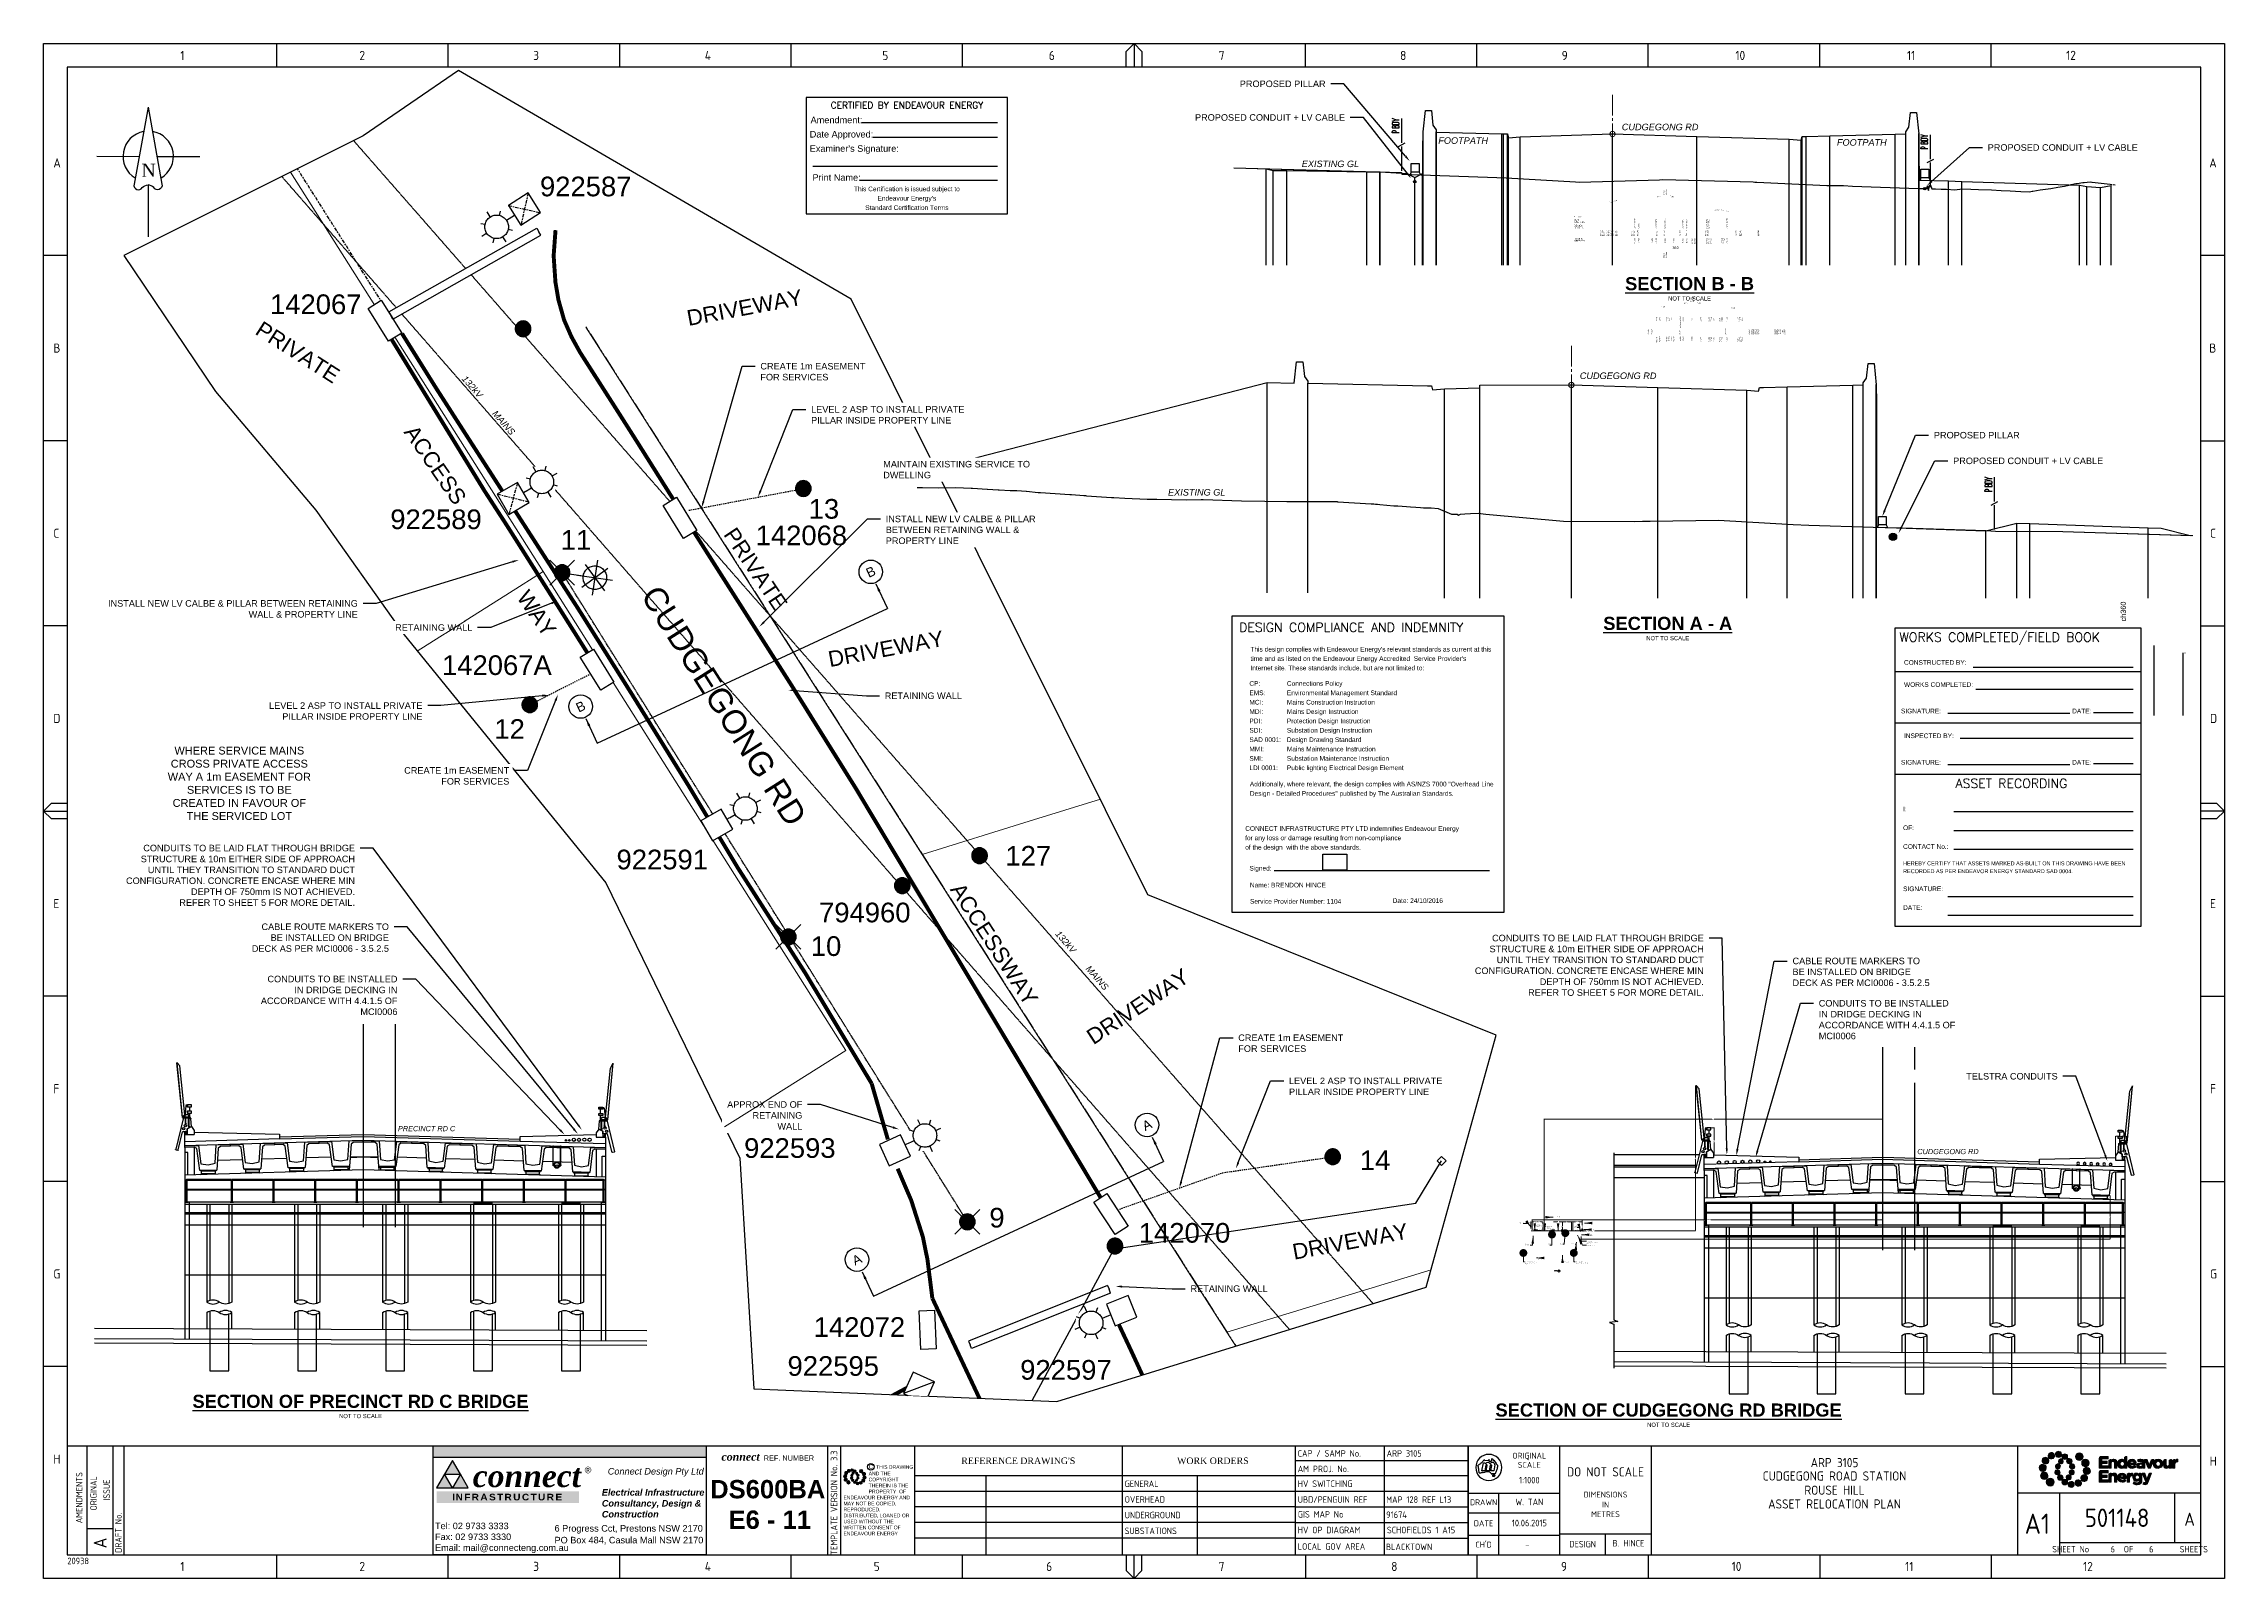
# Paper-space layout 'SHEET (6)' of a CAD drawing. Header units: metres, sheet in millimetres. Extents: x -9 to 824, y -5 to 581.
# The model-space entities are those that its viewports show. They can reach past a viewport. Long polylines and large blocks are cut down to what shows.
import ezdxf
from ezdxf import colors
from ezdxf.entities.mleader import LeaderData, LeaderLine
from ezdxf.enums import TextEntityAlignment as Align
from ezdxf.math import Vec2, Vec3

# ---------------------------------------------------------------- set-up
doc = ezdxf.new("R2010")
doc.units = ezdxf.units.M
for name, pattern in [('Cable Exist OH', [1, 1, 0]), ('Cable Exist UG', [8.2, 4, -1.2, 1.8, -1.2]), ('Dash', [5, 3, -2]), ('DASHED', [0.75, 0.5, -0.25]), ('HIDDEN', [0.375, 0.25, -0.125]), ('HIDDEN2', [0.1875, 0.125, -0.0625]), ('IE Trench LV', [6.5, 5, -1.5])]:
    doc.linetypes.add(name, pattern=pattern)
doc.layers.get('0').update_dxf_attribs({"color": 6})
for name, color, linetype in [('0 @ 0.05', 6, 'Continuous'), ('_User Miscellaneous1', 7, 'Continuous'), ('_User Miscellaneous5', 7, 'Continuous'), ('br_steel18', 9, 'Continuous'), ('C-ANNO-DIMS', 7, 'Continuous'), ('C-ANNO-TEXT-35', 2, 'Continuous'), ('C-ANNO-TEXT-WIPE', 7, 'Continuous'), ('C-SERV', 8, 'Continuous'), ('D-PROF-DES', 1, 'Continuous'), ('D-PROF-EXST', 7, 'DASHED'), ('D-PROF-TABL-TEXT-25', 7, 'Continuous'), ('D-PROF-TABL-TEXT-35', 2, 'Continuous'), ('D-PROF-TABL-TEXT-50', 1, 'Continuous'), ('DIMS', 7, 'Continuous'), ('Duct_SP_NEW', 2, 'Continuous'), ('Equip_SP_SL_MOD', 3, 'Continuous'), ('Equip_SP_SL_NEW', 2, 'Continuous'), ('Mains_LV_EXT', 7, 'Continuous'), ('Mains_TR_EXT', 7, 'Continuous'), ('Notes', 7, 'Continuous'), ('Notes_SP_MISC', 7, 'Continuous'), ('Services_SP_EXT', 7, 'Continuous'), ('Services_SP_NEW_UG', 2, 'Continuous'), ('SupportsOH_SP_TR_HV_LV_SL_EXT', 7, 'Continuous'), ('SupportsUG_SP_LV_EXT', 7, 'Continuous'), ('SupportsUG_SP_LV_NEW', 2, 'Continuous'), ('SupportsUG_SP_LV_SL_NEW', 2, 'Continuous'), ('Trench_SP_NEW', 2, 'Continuous'), ('UG_Details_SP_MISC', 7, 'Continuous')]:
    doc.layers.add(name, color=color, linetype=linetype)
for name, color, linetype, lineweight in [('C-ANNO-TEXT', 254, 'Continuous', 0), ('Cadastre Easements_SP_EXT', 9, 'Continuous', 5), ('Cadastre Land Parcels_SP_EXT', 9, 'Continuous', 5), ('Cadastre Other Property_SP_EXT', 9, 'HIDDEN', 5), ('Cadastre Roads_SP_EXT', 9, 'Continuous', 5), ('D-PROF-LABL-TEXT-18', 7, 'Continuous', 0), ('D-PROF-LINE-18', 8, 'Continuous', 0)]:
    doc.layers.add(name, color=color, linetype=linetype, lineweight=lineweight)
doc.layers.add('Viewports', color=6, linetype='Continuous', plot=False)
doc.styles.add('ARIAL', font='arial.ttf', dxfattribs={"height": 2})
doc.styles.add('ARIALBOLD', font='arialbd.ttf')
doc.styles.add('Elec', font='romand__.ttf')
doc.styles.add('iecARIAL', font='arial.ttf', dxfattribs={"height": 2})
doc.styles.add('iecISOCP', font='isocp.shx')
doc.styles.add('iecNAME', font='times.ttf')
doc.styles.add('iecTimesNewRoman', font='times.ttf')
doc.styles.add('IsoCP', font='isocp.shx')
doc.styles.add('POLE_LABEL', font='arial.ttf')
doc.styles.add('SL_LABEL', font='arial.ttf')
doc.styles.get("Standard").update_dxf_attribs({"font": 'arial.ttf'})
doc.linetypes.add('Cable G', pattern='A,6,-0.5,["G",Standard,S=1.7,R=0,X=0.3,Y=-0.8],-2.8', length=9.3)
doc.linetypes.add('IE Trench HV', pattern='A,7,-0.2,["/",Standard,S=3,R=0,X=0.6,Y=-1.4],-2.5', length=9.7)
doc.dimstyles.new('IsoCP', dxfattribs={"dimtxt": 3.5, "dimasz": 3, "dimexe": 1.5, "dimexo": 2, "dimgap": 0.75, "dimtad": 1, "dimdec": 0, "dimlfac": 1000, "dimdsep": 46, "dimtxsty": 'IsoCP', "dimcen": 3, "dimclrd": 7, "dimclre": 7, "dimclrt": 2, "dimadec": 0, "dimazin": 0, "dimtfac": 1, "dimtdec": 0, "dimtmove": 0, "dimatfit": 3, "dimfxl": 1.5, "dimtfill": 1, "dimtolj": 1, "dimtzin": 0, "dimlwd": 0, "dimlwe": 0, "dimarcsym": 0})
doc.dimstyles.get("Standard").update_dxf_attribs({"dimtxt": 0.18, "dimasz": 0.18, "dimexe": 0.18, "dimexo": 0.0625, "dimgap": 0.09, "dimtad": 0, "dimtih": 1, "dimtoh": 1, "dimdec": 4, "dimzin": 0, "dimdsep": 46, "dimtxsty": 'Standard', "dimcen": 0.09, "dimadec": 0, "dimazin": 0, "dimtfac": 1, "dimtdec": 4, "dimtofl": 0, "dimtmove": 0, "dimatfit": 3, "dimfxl": 1, "dimtolj": 1, "dimtzin": 0, "dimarcsym": 0})
picture_1 = doc.add_image_def('image1.bmp', size_in_pixel=(389, 262))

# ---------------------------------------------------------------- blocks, each defined once
blk = doc.blocks.new('NorthPnt 11(NP11)')
for p, q in [((-19.7, 0.02), (-3.49, 0)), ((3.32, 0), (19.7, -0.02)), ((-0.08, -10.94), (-0.08, -30.8))]:
    blk.add_line(p, q)
for points in [[(-0.08, 18.81), (-5.43, -10.68, 0.877048), (-2.29, -11.9, -0.1543), (-0.08, -10.94, 0.090511)], [(-0.08, 18.81), (5.26, -10.68, -0.877048), (2.13, -11.9, 0.1543), (-0.08, -10.94, -0.090511)]]:
    blk.add_lwpolyline(points, format="xyb")
for start, end in [(100.5988, 238.86433), (300.09942, 80.43745)]:
    blk.add_arc((0, 0), 9.64, start, end)
at = {"color": 7, "style": 'iecNAME'}
blk.add_text('N', height=5.02, dxfattribs=at).set_placement((-2.62, -7.82))
blk = doc.blocks.new('EE_LOGO_SMALL')
at = {"layer": 'Notes'}
h = blk.add_hatch(color=256, dxfattribs=at)
edge = h.paths.add_edge_path()
edge.add_spline(control_points=[(-8.4, 2), (-9.2, 2), (-9.8, 1.4), (-9.8, 0.7), (-9.9, -0.1), (-9.3, -0.7), (-8.6, -0.8), (-7.8, -0.8), (-7.2, -0.2), (-7.1, 0.5), (-7.1, 1.3), (-7.7, 1.9), (-8.4, 2)], knot_values=[0, 0, 0, 0, 1, 1, 1, 2, 2, 2, 3, 3, 3, 4, 4, 4, 4], degree=3, periodic=0)
h = blk.add_hatch(color=256, dxfattribs=at)
edge = h.paths.add_edge_path()
edge.add_spline(control_points=[(-6.8, 4.5), (-7.4, 4.8), (-8.2, 4.6), (-8.6, 4), (-8.9, 3.4), (-8.7, 2.6), (-8.1, 2.2), (-7.5, 1.9), (-6.7, 2.1), (-6.3, 2.7), (-6, 3.3), (-6.2, 4.1), (-6.8, 4.5)], knot_values=[0, 0, 0, 0, 1, 1, 1, 2, 2, 2, 3, 3, 3, 4, 4, 4, 4], degree=3, periodic=0)
h = blk.add_hatch(color=256, dxfattribs=at)
edge = h.paths.add_edge_path()
edge.add_spline(control_points=[(-4.2, 5.9), (-4.6, 6.5), (-5.3, 6.6), (-5.9, 6.3), (-6.4, 5.9), (-6.6, 5.1), (-6.2, 4.6), (-5.9, 4), (-5.1, 3.8), (-4.6, 4.2), (-4, 4.6), (-3.8, 5.3), (-4.2, 5.9)], knot_values=[0, 0, 0, 0, 1, 1, 1, 2, 2, 2, 3, 3, 3, 4, 4, 4, 4], degree=3, periodic=0)
h = blk.add_hatch(color=256, dxfattribs=at)
edge = h.paths.add_edge_path()
edge.add_spline(control_points=[(-1.3, 5.9), (-1.4, 6.5), (-2, 7), (-2.6, 6.9), (-3.3, 6.9), (-3.7, 6.3), (-3.7, 5.6), (-3.6, 5), (-3, 4.5), (-2.4, 4.6), (-1.7, 4.7), (-1.3, 5.2), (-1.3, 5.9)], knot_values=[0, 0, 0, 0, 1, 1, 1, 2, 2, 2, 3, 3, 3, 4, 4, 4, 4], degree=3, periodic=0)
h = blk.add_hatch(color=256, dxfattribs=at)
edge = h.paths.add_edge_path()
edge.add_spline(control_points=[(-2.5, 2.1), (-3, 2.2), (-3.5, 1.9), (-3.6, 1.3), (-3.7, 0.8), (-3.4, 0.3), (-2.9, 0.2), (-2.4, 0.1), (-1.9, 0.4), (-1.8, 0.9), (-1.7, 1.5), (-2, 2), (-2.5, 2.1)], knot_values=[0, 0, 0, 0, 1, 1, 1, 2, 2, 2, 3, 3, 3, 4, 4, 4, 4], degree=3, periodic=0)
h = blk.add_hatch(color=256, dxfattribs=at)
edge = h.paths.add_edge_path()
edge.add_spline(control_points=[(1, 4.9), (1, 4.3), (0.5, 3.8), (-0.1, 3.8), (-0.7, 3.8), (-1.2, 4.3), (-1.2, 4.9), (-1.2, 5.5), (-0.7, 6), (-0.1, 6), (0.5, 6), (1, 5.5), (1, 4.9)], knot_values=[0, 0, 0, 0, 1, 1, 1, 2, 2, 2, 3, 3, 3, 4, 4, 4, 4], degree=3, periodic=0)
edge = h.paths.add_edge_path()
edge.add_spline(control_points=[(-1.4, 4), (-1.9, 4.1), (-2.4, 3.8), (-2.5, 3.3), (-2.6, 2.7), (-2.3, 2.2), (-1.8, 2.1), (-1.3, 2), (-0.7, 2.3), (-0.6, 2.9), (-0.5, 3.4), (-0.9, 3.9), (-1.4, 4)], knot_values=[0, 0, 0, 0, 1, 1, 1, 2, 2, 2, 3, 3, 3, 4, 4, 4, 4], degree=3, periodic=0)
h = blk.add_hatch(color=256, dxfattribs=at)
edge = h.paths.add_edge_path()
edge.add_spline(control_points=[(2.3, 2.4), (2.8, 2.8), (2.8, 3.4), (2.4, 3.9), (2, 4.3), (1.4, 4.3), (0.9, 3.9), (0.5, 3.6), (0.5, 2.9), (0.9, 2.5), (1.2, 2), (1.9, 2), (2.3, 2.4)], knot_values=[0, 0, 0, 0, 1, 1, 1, 2, 2, 2, 3, 3, 3, 4, 4, 4, 4], degree=3, periodic=0)
edge = h.paths.add_edge_path()
edge.add_spline(control_points=[(1, 4.9), (1, 4.3), (0.5, 3.8), (-0.1, 3.8), (-0.7, 3.8), (-1.2, 4.3), (-1.2, 4.9), (-1.2, 5.5), (-0.7, 6), (-0.1, 6), (0.5, 6), (1, 5.5), (1, 4.9)], knot_values=[0, 0, 0, 0, 1, 1, 1, 2, 2, 2, 3, 3, 3, 4, 4, 4, 4], degree=3, periodic=0)
h = blk.add_hatch(color=256, dxfattribs=at)
edge = h.paths.add_edge_path()
edge.add_spline(control_points=[(1, 4.9), (1, 4.3), (0.5, 3.8), (-0.1, 3.8), (-0.7, 3.8), (-1.2, 4.3), (-1.2, 4.9), (-1.2, 5.5), (-0.7, 6), (-0.1, 6), (0.5, 6), (1, 5.5), (1, 4.9)], knot_values=[0, 0, 0, 0, 1, 1, 1, 2, 2, 2, 3, 3, 3, 4, 4, 4, 4], degree=3, periodic=0)
edge = h.paths.add_edge_path(flags=16)
edge.add_spline(control_points=[(1, 4.9), (1, 4.3), (0.5, 3.8), (-0.1, 3.8), (-0.7, 3.8), (-1.2, 4.3), (-1.2, 4.9), (-1.2, 5.5), (-0.7, 6), (-0.1, 6), (0.5, 6), (1, 5.5), (1, 4.9)], knot_values=[0, 0, 0, 0, 1, 1, 1, 2, 2, 2, 3, 3, 3, 4, 4, 4, 4], degree=3, periodic=0)
h = blk.add_hatch(color=256, dxfattribs=at)
edge = h.paths.add_edge_path()
edge.add_spline(control_points=[(3, 0.2), (3.5, 0.3), (3.8, 0.9), (3.7, 1.4), (3.6, 1.9), (3, 2.3), (2.5, 2.1), (1.9, 2), (1.6, 1.4), (1.8, 0.9), (1.9, 0.4), (2.5, 0.1), (3, 0.2)], knot_values=[0, 0, 0, 0, 1, 1, 1, 2, 2, 2, 3, 3, 3, 4, 4, 4, 4], degree=3, periodic=0)
h = blk.add_hatch(color=256, dxfattribs=at)
edge = h.paths.add_edge_path()
edge.add_spline(control_points=[(7, 4.9), (7, 4), (6.3, 3.4), (5.5, 3.4), (4.6, 3.4), (4, 4), (4, 4.9), (4, 5.7), (4.6, 6.4), (5.5, 6.4), (6.3, 6.4), (7, 5.7), (7, 4.9)], knot_values=[0, 0, 0, 0, 1, 1, 1, 2, 2, 2, 3, 3, 3, 4, 4, 4, 4], degree=3, periodic=0)
h = blk.add_hatch(color=256, dxfattribs=at)
edge = h.paths.add_edge_path()
edge.add_spline(control_points=[(8.4, 1.1), (9.1, 1.5), (9.4, 2.3), (9.1, 3), (8.8, 3.7), (7.9, 4.1), (7.2, 3.8), (6.5, 3.4), (6.2, 2.6), (6.5, 1.9), (6.8, 1.2), (7.7, 0.8), (8.4, 1.1)], knot_values=[0, 0, 0, 0, 1, 1, 1, 2, 2, 2, 3, 3, 3, 4, 4, 4, 4], degree=3, periodic=0)
h = blk.add_hatch(color=256, dxfattribs=at)
edge = h.paths.add_edge_path()
edge.add_spline(control_points=[(8.3, -1.9), (9, -1.9), (9.7, -1.4), (9.7, -0.6), (9.7, 0.1), (9.2, 0.8), (8.4, 0.8), (7.7, 0.8), (7, 0.3), (7, -0.5), (6.9, -1.2), (7.5, -1.9), (8.3, -1.9)], knot_values=[0, 0, 0, 0, 1, 1, 1, 2, 2, 2, 3, 3, 3, 4, 4, 4, 4], degree=3, periodic=0)
h = blk.add_hatch(color=256, dxfattribs=at)
edge = h.paths.add_edge_path()
edge.add_spline(control_points=[(-8.5, -1.1), (-9.2, -1.4), (-9.6, -2.3), (-9.3, -3), (-8.9, -3.7), (-8.1, -4), (-7.4, -3.7), (-6.7, -3.4), (-6.3, -2.5), (-6.6, -1.8), (-7, -1.1), (-7.8, -0.8), (-8.5, -1.1)], knot_values=[0, 0, 0, 0, 1, 1, 1, 2, 2, 2, 3, 3, 3, 4, 4, 4, 4], degree=3, periodic=0)
h = blk.add_hatch(color=256, dxfattribs=at)
edge = h.paths.add_edge_path()
edge.add_spline(control_points=[(-7.1, -4.8), (-7.1, -4), (-6.5, -3.3), (-5.6, -3.3), (-4.8, -3.3), (-4.1, -4), (-4.1, -4.8), (-4.1, -5.7), (-4.8, -6.3), (-5.6, -6.3), (-6.5, -6.3), (-7.1, -5.7), (-7.1, -4.8)], knot_values=[0, 0, 0, 0, 1, 1, 1, 2, 2, 2, 3, 3, 3, 4, 4, 4, 4], degree=3, periodic=0)
h = blk.add_hatch(color=256, dxfattribs=at)
edge = h.paths.add_edge_path()
edge.add_spline(control_points=[(-3.1, -0.2), (-3.7, -0.3), (-4, -0.8), (-3.8, -1.4), (-3.7, -1.9), (-3.2, -2.2), (-2.6, -2.1), (-2.1, -1.9), (-1.8, -1.4), (-1.9, -0.9), (-2.1, -0.3), (-2.6, 0), (-3.1, -0.2)], knot_values=[0, 0, 0, 0, 1, 1, 1, 2, 2, 2, 3, 3, 3, 4, 4, 4, 4], degree=3, periodic=0)
h = blk.add_hatch(color=256, dxfattribs=at)
edge = h.paths.add_edge_path()
edge.add_spline(control_points=[(-2.5, -2.3), (-2.9, -2.7), (-3, -3.4), (-2.6, -3.8), (-2.2, -4.2), (-1.5, -4.3), (-1.1, -3.9), (-0.7, -3.5), (-0.6, -2.8), (-1, -2.4), (-1.4, -2), (-2, -1.9), (-2.5, -2.3)], knot_values=[0, 0, 0, 0, 1, 1, 1, 2, 2, 2, 3, 3, 3, 4, 4, 4, 4], degree=3, periodic=0)
h = blk.add_hatch(color=256, dxfattribs=at)
edge = h.paths.add_edge_path()
edge.add_spline(control_points=[(-1.2, -4.8), (-1.2, -4.2), (-0.7, -3.7), (-0.1, -3.7), (0.5, -3.7), (1, -4.2), (1, -4.8), (1, -5.4), (0.5, -5.9), (-0.1, -5.9), (-0.7, -5.9), (-1.2, -5.4), (-1.2, -4.8)], knot_values=[0, 0, 0, 0, 1, 1, 1, 2, 2, 2, 3, 3, 3, 4, 4, 4, 4], degree=3, periodic=0)
h = blk.add_hatch(color=256, dxfattribs=at)
edge = h.paths.add_edge_path()
edge.add_spline(control_points=[(1.2, -3.9), (1.7, -4.1), (2.2, -3.7), (2.3, -3.2), (2.5, -2.7), (2.1, -2.2), (1.6, -2.1), (1.1, -2), (0.6, -2.3), (0.5, -2.8), (0.4, -3.3), (0.7, -3.8), (1.2, -3.9)], knot_values=[0, 0, 0, 0, 1, 1, 1, 2, 2, 2, 3, 3, 3, 4, 4, 4, 4], degree=3, periodic=0)
h = blk.add_hatch(color=256, dxfattribs=at)
edge = h.paths.add_edge_path()
edge.add_spline(control_points=[(1.2, -5.8), (1.3, -6.5), (1.8, -6.9), (2.5, -6.9), (3.1, -6.8), (3.6, -6.2), (3.5, -5.6), (3.4, -5), (2.9, -4.5), (2.2, -4.6), (1.6, -4.6), (1.1, -5.2), (1.2, -5.8)], knot_values=[0, 0, 0, 0, 1, 1, 1, 2, 2, 2, 3, 3, 3, 4, 4, 4, 4], degree=3, periodic=0)
h = blk.add_hatch(color=256, dxfattribs=at)
edge = h.paths.add_edge_path()
edge.add_spline(control_points=[(2.4, -2), (2.9, -2.1), (3.4, -1.8), (3.5, -1.3), (3.6, -0.8), (3.3, -0.3), (2.8, -0.2), (2.2, -0.1), (1.7, -0.4), (1.6, -0.9), (1.5, -1.4), (1.8, -1.9), (2.4, -2)], knot_values=[0, 0, 0, 0, 1, 1, 1, 2, 2, 2, 3, 3, 3, 4, 4, 4, 4], degree=3, periodic=0)
h = blk.add_hatch(color=256, dxfattribs=at)
edge = h.paths.add_edge_path()
edge.add_spline(control_points=[(4, -5.8), (4.4, -6.4), (5.2, -6.6), (5.7, -6.2), (6.3, -5.8), (6.5, -5.1), (6.1, -4.5), (5.7, -4), (5, -3.8), (4.4, -4.2), (3.8, -4.5), (3.7, -5.3), (4, -5.8)], knot_values=[0, 0, 0, 0, 1, 1, 1, 2, 2, 2, 3, 3, 3, 4, 4, 4, 4], degree=3, periodic=0)
h = blk.add_hatch(color=256, dxfattribs=at)
edge = h.paths.add_edge_path()
edge.add_spline(control_points=[(6.7, -4.4), (7.3, -4.8), (8.1, -4.6), (8.4, -4), (8.8, -3.3), (8.6, -2.6), (8, -2.2), (7.3, -1.8), (6.6, -2.1), (6.2, -2.7), (5.8, -3.3), (6, -4.1), (6.7, -4.4)], knot_values=[0, 0, 0, 0, 1, 1, 1, 2, 2, 2, 3, 3, 3, 4, 4, 4, 4], degree=3, periodic=0)
at = {"layer": 'Notes', "lineweight": 0}
for points in [[(1.8, 2.1), (1.8, 2.1)], [(-2, -2.1), (-2, -2.1)]]:
    blk.add_lwpolyline(points, dxfattribs=at)
for points in [[(-8.4, 2), (-9.2, 2), (-9.8, 1.4), (-9.8, 0.7), (-9.9, -0.1), (-9.3, -0.7), (-8.6, -0.8), (-7.8, -0.8), (-7.2, -0.2), (-7.1, 0.5), (-7.1, 1.3), (-7.7, 1.9), (-8.4, 2)], [(-6.8, 4.5), (-7.4, 4.8), (-8.2, 4.6), (-8.6, 4), (-8.9, 3.4), (-8.7, 2.6), (-8.1, 2.2), (-7.5, 1.9), (-6.7, 2.1), (-6.3, 2.7), (-6, 3.3), (-6.2, 4.1), (-6.8, 4.5)], [(-4.2, 5.9), (-4.6, 6.5), (-5.3, 6.6), (-5.9, 6.3), (-6.4, 5.9), (-6.6, 5.1), (-6.2, 4.6), (-5.9, 4), (-5.1, 3.8), (-4.6, 4.2), (-4, 4.6), (-3.8, 5.3), (-4.2, 5.9)], [(-1.3, 5.9), (-1.4, 6.5), (-2, 7), (-2.6, 6.9), (-3.3, 6.9), (-3.7, 6.3), (-3.7, 5.6), (-3.6, 5), (-3, 4.5), (-2.4, 4.6), (-1.7, 4.7), (-1.3, 5.2), (-1.3, 5.9)], [(-2.5, 2.1), (-3, 2.2), (-3.5, 1.9), (-3.6, 1.3), (-3.7, 0.8), (-3.4, 0.3), (-2.9, 0.2), (-2.4, 0.1), (-1.9, 0.4), (-1.8, 0.9), (-1.7, 1.5), (-2, 2), (-2.5, 2.1)], [(-1.4, 4), (-1.9, 4.1), (-2.4, 3.8), (-2.5, 3.3), (-2.6, 2.7), (-2.3, 2.2), (-1.8, 2.1), (-1.3, 2), (-0.7, 2.3), (-0.6, 2.9), (-0.5, 3.4), (-0.9, 3.9), (-1.4, 4)], [(1, 4.9), (1, 4.3), (0.5, 3.8), (-0.1, 3.8), (-0.7, 3.8), (-1.2, 4.3), (-1.2, 4.9), (-1.2, 5.5), (-0.7, 6), (-0.1, 6), (0.5, 6), (1, 5.5), (1, 4.9)], [(1, 4.9), (1, 4.3), (0.5, 3.8), (-0.1, 3.8), (-0.7, 3.8), (-1.2, 4.3), (-1.2, 4.9), (-1.2, 5.5), (-0.7, 6), (-0.1, 6), (0.5, 6), (1, 5.5), (1, 4.9)], [(2.3, 2.4), (2.8, 2.8), (2.8, 3.4), (2.4, 3.9), (2, 4.3), (1.4, 4.3), (0.9, 3.9), (0.5, 3.6), (0.5, 2.9), (0.9, 2.5), (1.2, 2), (1.9, 2), (2.3, 2.4)], [(3, 0.2), (3.5, 0.3), (3.8, 0.9), (3.7, 1.4), (3.6, 1.9), (3, 2.3), (2.5, 2.1), (1.9, 2), (1.6, 1.4), (1.8, 0.9), (1.9, 0.4), (2.5, 0.1), (3, 0.2)], [(7, 4.9), (7, 4), (6.3, 3.4), (5.5, 3.4), (4.6, 3.4), (4, 4), (4, 4.9), (4, 5.7), (4.6, 6.4), (5.5, 6.4), (6.3, 6.4), (7, 5.7), (7, 4.9)], [(8.4, 1.1), (9.1, 1.5), (9.4, 2.3), (9.1, 3), (8.8, 3.7), (7.9, 4.1), (7.2, 3.8), (6.5, 3.4), (6.2, 2.6), (6.5, 1.9), (6.8, 1.2), (7.7, 0.8), (8.4, 1.1)], [(8.3, -1.9), (9, -1.9), (9.7, -1.4), (9.7, -0.6), (9.7, 0.1), (9.2, 0.8), (8.4, 0.8), (7.7, 0.8), (7, 0.3), (7, -0.5), (6.9, -1.2), (7.5, -1.9), (8.3, -1.9)], [(-8.5, -1.1), (-9.2, -1.4), (-9.6, -2.3), (-9.3, -3), (-8.9, -3.7), (-8.1, -4), (-7.4, -3.7), (-6.7, -3.4), (-6.3, -2.5), (-6.6, -1.8), (-7, -1.1), (-7.8, -0.8), (-8.5, -1.1)], [(-7.1, -4.8), (-7.1, -4), (-6.5, -3.3), (-5.6, -3.3), (-4.8, -3.3), (-4.1, -4), (-4.1, -4.8), (-4.1, -5.7), (-4.8, -6.3), (-5.6, -6.3), (-6.5, -6.3), (-7.1, -5.7), (-7.1, -4.8)], [(-3.1, -0.2), (-3.7, -0.3), (-4, -0.8), (-3.8, -1.4), (-3.7, -1.9), (-3.2, -2.2), (-2.6, -2.1), (-2.1, -1.9), (-1.8, -1.4), (-1.9, -0.9), (-2.1, -0.3), (-2.6, 0), (-3.1, -0.2)], [(-2.5, -2.3), (-2.9, -2.7), (-3, -3.4), (-2.6, -3.8), (-2.2, -4.2), (-1.5, -4.3), (-1.1, -3.9), (-0.7, -3.5), (-0.6, -2.8), (-1, -2.4), (-1.4, -2), (-2, -1.9), (-2.5, -2.3)], [(-1.2, -4.8), (-1.2, -4.2), (-0.7, -3.7), (-0.1, -3.7), (0.5, -3.7), (1, -4.2), (1, -4.8), (1, -5.4), (0.5, -5.9), (-0.1, -5.9), (-0.7, -5.9), (-1.2, -5.4), (-1.2, -4.8)], [(1.2, -3.9), (1.7, -4.1), (2.2, -3.7), (2.3, -3.2), (2.5, -2.7), (2.1, -2.2), (1.6, -2.1), (1.1, -2), (0.6, -2.3), (0.5, -2.8), (0.4, -3.3), (0.7, -3.8), (1.2, -3.9)], [(1.2, -5.8), (1.3, -6.5), (1.8, -6.9), (2.5, -6.9), (3.1, -6.8), (3.6, -6.2), (3.5, -5.6), (3.4, -5), (2.9, -4.5), (2.2, -4.6), (1.6, -4.6), (1.1, -5.2), (1.2, -5.8)], [(2.4, -2), (2.9, -2.1), (3.4, -1.8), (3.5, -1.3), (3.6, -0.8), (3.3, -0.3), (2.8, -0.2), (2.2, -0.1), (1.7, -0.4), (1.6, -0.9), (1.5, -1.4), (1.8, -1.9), (2.4, -2)], [(4, -5.8), (4.4, -6.4), (5.2, -6.6), (5.7, -6.2), (6.3, -5.8), (6.5, -5.1), (6.1, -4.5), (5.7, -4), (5, -3.8), (4.4, -4.2), (3.8, -4.5), (3.7, -5.3), (4, -5.8)], [(6.7, -4.4), (7.3, -4.8), (8.1, -4.6), (8.4, -4), (8.8, -3.3), (8.6, -2.6), (8, -2.2), (7.3, -1.8), (6.6, -2.1), (6.2, -2.7), (5.8, -3.3), (6, -4.1), (6.7, -4.4)]]:
    blk.add_open_spline(points, degree=3, knots=[0, 0, 0, 0, 1, 1, 1, 2, 2, 2, 3, 3, 3, 4, 4, 4, 4], dxfattribs=at)
blk = doc.blocks.new('EE_COPYRIGHT_A1')
at = {"layer": 'Notes'}
blk.add_circle((9.53, -0.82), 1.15, dxfattribs=at)
at = {"xscale": 0.4, "yscale": 0.4, "zscale": 0.4}
blk.add_blockref('EE_LOGO_SMALL', (3.96, -4.29), dxfattribs=at)
at = {"layer": 'Notes', "insert": (0, 0), "char_height": 1.25, "width": 24.1208, "attachment_point": 1, "style": 'ARIAL'}
blk.add_mtext('\\pt8.75;               ^I{\\H1.2x;C } THIS DRAWING\\P\\pi-8.75,l8.75,t8.75,20;       ^IAND THE ^I\\P\\pi0,t8.75;COPYRIGHT\\P\\pi-8.75,t1.25,8.75;^I^ITHEREIN IS THE PROPERTY  OF \\P\\pi0,l0,t1.25;ENDEAVOUR ENERGY AND MAY NOT BE COPIED, REPRODUCED, DISTRIBUTED, LOANED OR USED WITHOUT THE WRITTEN CONSENT OF ENDEAVOUR ENERGY', dxfattribs=at)
blk = doc.blocks.new('A1_FRAME_TITLE')
h = blk.add_hatch(color=7)
edge = h.paths.add_edge_path()
edge.add_spline(control_points=[(765.64, 43.07), (765.02, 43.43), (764.23, 43.22), (763.88, 42.61), (763.52, 41.99), (763.73, 41.21), (764.34, 40.85), (764.95, 40.49), (765.74, 40.7), (766.1, 41.31), (766.46, 41.93), (766.25, 42.72), (765.64, 43.07)], knot_values=[0, 0, 0, 0, 1, 1, 1, 2, 2, 2, 3, 3, 3, 4, 4, 4, 4], degree=3, periodic=0)
h = blk.add_hatch(color=7)
edge = h.paths.add_edge_path()
edge.add_spline(control_points=[(768.25, 44.49), (767.89, 45.06), (767.13, 45.23), (766.56, 44.86), (765.99, 44.49), (765.83, 43.74), (766.19, 43.17), (766.56, 42.6), (767.32, 42.44), (767.88, 42.8), (768.45, 43.17), (768.62, 43.93), (768.25, 44.49)], knot_values=[0, 0, 0, 0, 1, 1, 1, 2, 2, 2, 3, 3, 3, 4, 4, 4, 4], degree=3, periodic=0)
h = blk.add_hatch(color=7)
edge = h.paths.add_edge_path()
edge.add_spline(control_points=[(771.09, 44.48), (771.03, 45.12), (770.46, 45.59), (769.82, 45.52), (769.18, 45.46), (768.72, 44.89), (768.78, 44.25), (768.85, 43.61), (769.42, 43.15), (770.05, 43.21), (770.7, 43.28), (771.16, 43.84), (771.09, 44.48)], knot_values=[0, 0, 0, 0, 1, 1, 1, 2, 2, 2, 3, 3, 3, 4, 4, 4, 4], degree=3, periodic=0)
h = blk.add_hatch(color=7)
edge = h.paths.add_edge_path()
edge.add_spline(control_points=[(773.45, 43.48), (773.45, 42.88), (772.97, 42.39), (772.37, 42.39), (771.77, 42.39), (771.28, 42.88), (771.28, 43.48), (771.28, 44.08), (771.77, 44.57), (772.37, 44.57), (772.97, 44.57), (773.45, 44.08), (773.45, 43.48)], knot_values=[0, 0, 0, 0, 1, 1, 1, 2, 2, 2, 3, 3, 3, 4, 4, 4, 4], degree=3, periodic=0)
edge = h.paths.add_edge_path()
edge.add_spline(control_points=[(771.08, 42.59), (770.57, 42.7), (770.06, 42.37), (769.95, 41.86), (769.84, 41.35), (770.17, 40.85), (770.68, 40.74), (771.19, 40.63), (771.69, 40.95), (771.8, 41.46), (771.91, 41.97), (771.59, 42.48), (771.08, 42.59)], knot_values=[0, 0, 0, 0, 1, 1, 1, 2, 2, 2, 3, 3, 3, 4, 4, 4, 4], degree=3, periodic=0)
h = blk.add_hatch(color=7)
edge = h.paths.add_edge_path()
edge.add_spline(control_points=[(774.78, 40.98), (775.21, 41.37), (775.25, 42.03), (774.86, 42.46), (774.47, 42.89), (773.81, 42.93), (773.38, 42.54), (772.95, 42.16), (772.91, 41.49), (773.3, 41.06), (773.68, 40.63), (774.34, 40.59), (774.78, 40.98)], knot_values=[0, 0, 0, 0, 1, 1, 1, 2, 2, 2, 3, 3, 3, 4, 4, 4, 4], degree=3, periodic=0)
edge = h.paths.add_edge_path()
edge.add_spline(control_points=[(773.45, 43.48), (773.45, 42.88), (772.97, 42.39), (772.37, 42.39), (771.77, 42.39), (771.28, 42.88), (771.28, 43.48), (771.28, 44.08), (771.77, 44.57), (772.37, 44.57), (772.97, 44.57), (773.45, 44.08), (773.45, 43.48)], knot_values=[0, 0, 0, 0, 1, 1, 1, 2, 2, 2, 3, 3, 3, 4, 4, 4, 4], degree=3, periodic=0)
h = blk.add_hatch(color=7)
edge = h.paths.add_edge_path()
edge.add_spline(control_points=[(773.45, 43.48), (773.45, 42.88), (772.97, 42.39), (772.37, 42.39), (771.77, 42.39), (771.28, 42.88), (771.28, 43.48), (771.28, 44.08), (771.77, 44.57), (772.37, 44.57), (772.97, 44.57), (773.45, 44.08), (773.45, 43.48)], knot_values=[0, 0, 0, 0, 1, 1, 1, 2, 2, 2, 3, 3, 3, 4, 4, 4, 4], degree=3, periodic=0)
edge = h.paths.add_edge_path(flags=16)
edge.add_spline(control_points=[(773.45, 43.48), (773.45, 42.88), (772.97, 42.39), (772.37, 42.39), (771.77, 42.39), (771.28, 42.88), (771.28, 43.48), (771.28, 44.08), (771.77, 44.57), (772.37, 44.57), (772.97, 44.57), (773.45, 44.08), (773.45, 43.48)], knot_values=[0, 0, 0, 0, 1, 1, 1, 2, 2, 2, 3, 3, 3, 4, 4, 4, 4], degree=3, periodic=0)
h = blk.add_hatch(color=7)
edge = h.paths.add_edge_path()
edge.add_spline(control_points=[(779.43, 43.48), (779.43, 42.65), (778.76, 41.97), (777.92, 41.97), (777.09, 41.97), (776.41, 42.65), (776.41, 43.48), (776.41, 44.31), (777.09, 44.99), (777.92, 44.99), (778.76, 44.99), (779.43, 44.31), (779.43, 43.48)], knot_values=[0, 0, 0, 0, 1, 1, 1, 2, 2, 2, 3, 3, 3, 4, 4, 4, 4], degree=3, periodic=0)
h = blk.add_hatch(color=7)
edge = h.paths.add_edge_path()
edge.add_spline(control_points=[(780.82, 39.75), (781.54, 40.06), (781.87, 40.91), (781.55, 41.63), (781.23, 42.35), (780.39, 42.67), (779.67, 42.36), (778.95, 42.04), (778.62, 41.2), (778.94, 40.48), (779.25, 39.76), (780.09, 39.43), (780.82, 39.75)], knot_values=[0, 0, 0, 0, 1, 1, 1, 2, 2, 2, 3, 3, 3, 4, 4, 4, 4], degree=3, periodic=0)
h = blk.add_hatch(color=7)
edge = h.paths.add_edge_path()
edge.add_spline(control_points=[(785.51, 39.06), (785.51, 39.06), (785.51, 42.87), (785.51, 42.92), (785.51, 42.96), (785.52, 43.48), (786.07, 43.48), (786.63, 43.48), (788.88, 43.48), (788.88, 43.48), (788.88, 43.48), (788.88, 42.61), (788.88, 42.61), (788.88, 42.61), (786.48, 42.61), (786.48, 42.61), (786.48, 42.61), (786.48, 41.72), (786.48, 41.72), (786.48, 41.72), (788.56, 41.72), (788.56, 41.72), (788.56, 41.72), (788.56, 40.85), (788.56, 40.85), (788.56, 40.85), (786.48, 40.85), (786.48, 40.85), (786.48, 40.85), (786.48, 39.92), (786.48, 39.92), (786.48, 39.92), (788.88, 39.92), (788.88, 39.92), (788.88, 39.92), (788.88, 39.06), (788.88, 39.06), (788.88, 39.06), (785.51, 39.06), (785.51, 39.06)], knot_values=[0, 0, 0, 0, 1, 1, 1, 2, 2, 2, 3, 3, 3, 4, 4, 4, 5, 5, 5, 6, 6, 6, 7, 7, 7, 8, 8, 8, 9, 9, 9, 10, 10, 10, 11, 11, 11, 12, 12, 12, 13, 13, 13, 13], degree=3, periodic=0)
h = blk.add_hatch(color=7)
edge = h.paths.add_edge_path()
edge.add_spline(control_points=[(791.31, 39.06), (791.31, 39.06), (791.31, 40.95), (791.31, 40.95), (791.31, 41.4), (791.1, 41.64), (790.73, 41.64), (790.36, 41.64), (790.13, 41.4), (790.13, 40.95), (790.13, 40.95), (790.13, 39.06), (790.13, 39.06), (790.13, 39.06), (789.17, 39.06), (789.17, 39.06), (789.17, 39.06), (789.17, 41.83), (789.17, 41.89), (789.17, 41.95), (789.17, 42.44), (789.73, 42.44), (790.13, 42.44), (790.13, 42.44), (790.13, 42.44), (790.13, 42.44), (790.13, 41.96), (790.13, 41.96), (790.35, 42.25), (790.64, 42.51), (791.12, 42.51), (791.85, 42.51), (792.27, 42.03), (792.27, 41.25), (792.27, 41.25), (792.27, 39.06), (792.27, 39.06), (792.27, 39.06), (791.31, 39.06), (791.31, 39.06)], knot_values=[0, 0, 0, 0, 1, 1, 1, 2, 2, 2, 3, 3, 3, 4, 4, 4, 5, 5, 5, 6, 6, 6, 7, 7, 7, 8, 8, 8, 9, 9, 9, 10, 10, 10, 11, 11, 11, 12, 12, 12, 13, 13, 13, 13], degree=3, periodic=0)
h = blk.add_hatch(color=7)
edge = h.paths.add_edge_path(flags=16)
edge.add_spline(control_points=[(795.17, 40.75), (795.17, 41.31), (794.79, 41.69), (794.35, 41.69), (793.9, 41.69), (793.52, 41.32), (793.52, 40.75), (793.52, 40.75), (793.52, 40.74), (793.52, 40.74), (793.52, 40.18), (793.9, 39.8), (794.35, 39.8), (794.79, 39.8), (795.17, 40.18), (795.17, 40.74), (795.17, 40.74), (795.17, 40.75), (795.17, 40.75)], knot_values=[0, 0, 0, 0, 1, 1, 1, 2, 2, 2, 3, 3, 3, 4, 4, 4, 5, 5, 5, 6, 6, 6, 6], degree=3, periodic=0)
edge = h.paths.add_edge_path()
edge.add_spline(control_points=[(795.15, 39.06), (795.15, 39.06), (795.15, 39.54), (795.15, 39.54), (794.92, 39.22), (794.6, 38.99), (794.1, 38.99), (793.31, 38.99), (792.56, 39.61), (792.56, 40.74), (792.56, 40.74), (792.56, 40.75), (792.56, 40.75), (792.56, 41.88), (793.3, 42.5), (794.1, 42.5), (794.61, 42.5), (794.93, 42.27), (795.15, 42), (795.15, 42), (795.15, 42.88), (795.15, 42.92), (795.15, 42.96), (795.16, 43.48), (795.71, 43.48), (796.1, 43.48), (796.11, 43.48), (796.11, 43.48), (796.11, 43.48), (796.11, 39.06), (796.11, 39.06), (796.11, 39.06), (795.15, 39.06), (795.15, 39.06)], knot_values=[0, 0, 0, 0, 1, 1, 1, 2, 2, 2, 3, 3, 3, 4, 4, 4, 5, 5, 5, 6, 6, 6, 7, 7, 7, 8, 8, 8, 9, 9, 9, 10, 10, 10, 11, 11, 11, 11], degree=3, periodic=0)
h = blk.add_hatch(color=7)
edge = h.paths.add_edge_path()
edge.add_spline(control_points=[(798.05, 42.51), (797.07, 42.51), (796.38, 41.71), (796.38, 40.75), (796.38, 40.75), (796.38, 40.73), (796.38, 40.73), (796.38, 39.7), (797.13, 38.99), (798.15, 38.99), (798.76, 38.99), (799.22, 39.22), (799.53, 39.62), (799.53, 39.62), (798.98, 40.1), (798.98, 40.1), (798.72, 39.86), (798.48, 39.76), (798.16, 39.76), (797.7, 39.75), (797.37, 40.11), (797.32, 40.48), (797.28, 40.8), (797.3, 40.91), (797.32, 41.05), (797.38, 41.47), (797.66, 41.74), (798.05, 41.74), (798.46, 41.74), (798.71, 41.45), (798.77, 41.02), (798.77, 41.02), (797.51, 41.02), (797.51, 41.02), (797.51, 41.02), (797.48, 40.42), (798.01, 40.42), (798.54, 40.42), (799.69, 40.42), (799.69, 40.42), (799.7, 40.51), (799.7, 40.56), (799.7, 40.66), (799.7, 40.66), (799.7, 40.67), (799.7, 40.67), (799.7, 41.63), (799.18, 42.51), (798.05, 42.51)], knot_values=[0, 0, 0, 0, 1, 1, 1, 2, 2, 2, 3, 3, 3, 4, 4, 4, 5, 5, 5, 6, 6, 6, 7, 7, 7, 8, 8, 8, 9, 9, 9, 10, 10, 10, 11, 11, 11, 12, 12, 12, 13, 13, 13, 14, 14, 14, 15, 15, 15, 16, 16, 16, 16], degree=3, periodic=0)
h = blk.add_hatch(color=7)
edge = h.paths.add_edge_path(flags=16)
edge.add_spline(control_points=[(802.06, 40.42), (801.9, 40.5), (801.68, 40.55), (801.45, 40.55), (801.04, 40.55), (800.78, 40.38), (800.78, 40.08), (800.78, 40.08), (800.78, 40.07), (800.78, 40.07), (800.78, 39.81), (801, 39.66), (801.31, 39.66), (801.76, 39.66), (802.06, 39.9), (802.06, 40.25), (802.06, 40.25), (802.06, 40.42), (802.06, 40.42)], knot_values=[0, 0, 0, 0, 1, 1, 1, 2, 2, 2, 3, 3, 3, 4, 4, 4, 5, 5, 5, 6, 6, 6, 6], degree=3, periodic=0)
edge = h.paths.add_edge_path()
edge.add_spline(control_points=[(802.04, 39.06), (802.04, 39.06), (802.04, 39.42), (802.04, 39.42), (801.81, 39.17), (801.49, 39), (801.02, 39), (800.38, 39), (799.86, 39.36), (799.86, 40.03), (799.86, 40.03), (799.86, 40.04), (799.86, 40.04), (799.86, 40.78), (800.42, 41.12), (801.22, 41.12), (801.56, 41.12), (801.81, 41.07), (802.05, 40.98), (802.05, 40.98), (802.05, 41.04), (802.05, 41.04), (802.05, 41.44), (801.8, 41.69), (801.32, 41.69), (800.95, 41.69), (800.7, 41.62), (800.39, 41.5), (800.39, 41.5), (800.15, 42.24), (800.15, 42.24), (800.52, 42.4), (800.89, 42.51), (801.46, 42.51), (802.51, 42.51), (802.97, 41.97), (802.97, 41.05), (802.97, 41.05), (802.97, 39.06), (802.97, 39.06), (802.97, 39.06), (802.04, 39.06), (802.04, 39.06)], knot_values=[0, 0, 0, 0, 1, 1, 1, 2, 2, 2, 3, 3, 3, 4, 4, 4, 5, 5, 5, 6, 6, 6, 7, 7, 7, 8, 8, 8, 9, 9, 9, 10, 10, 10, 11, 11, 11, 12, 12, 12, 13, 13, 13, 14, 14, 14, 14], degree=3, periodic=0)
h = blk.add_hatch(color=7)
edge = h.paths.add_edge_path()
edge.add_spline(control_points=[(805.08, 39.06), (805.08, 39.06), (804.21, 39.06), (804.21, 39.06), (804.21, 39.06), (802.87, 42.45), (802.87, 42.45), (802.87, 42.45), (803.89, 42.45), (803.89, 42.45), (803.89, 42.45), (804.65, 40.2), (804.65, 40.2), (804.65, 40.2), (805.23, 41.91), (805.23, 41.91), (805.23, 41.91), (805.39, 42.45), (805.77, 42.45), (806.15, 42.45), (806.41, 42.45), (806.41, 42.45), (806.41, 42.45), (805.08, 39.06), (805.08, 39.06)], knot_values=[0, 0, 0, 0, 1, 1, 1, 2, 2, 2, 3, 3, 3, 4, 4, 4, 5, 5, 5, 6, 6, 6, 7, 7, 7, 8, 8, 8, 8], degree=3, periodic=0)
h = blk.add_hatch(color=7)
edge = h.paths.add_edge_path(flags=16)
edge.add_spline(control_points=[(808.88, 40.78), (808.88, 41.28), (808.52, 41.71), (807.99, 41.71), (807.44, 41.71), (807.12, 41.29), (807.12, 40.79), (807.12, 40.79), (807.12, 40.78), (807.12, 40.78), (807.12, 40.28), (807.48, 39.84), (808.01, 39.84), (808.56, 39.84), (808.88, 40.26), (808.88, 40.76), (808.88, 40.76), (808.88, 40.78), (808.88, 40.78)], knot_values=[0, 0, 0, 0, 1, 1, 1, 2, 2, 2, 3, 3, 3, 4, 4, 4, 5, 5, 5, 6, 6, 6, 6], degree=3, periodic=0)
edge = h.paths.add_edge_path()
edge.add_spline(control_points=[(807.99, 39.01), (806.95, 39.01), (806.17, 39.79), (806.17, 40.76), (806.17, 40.76), (806.17, 40.78), (806.17, 40.78), (806.17, 41.75), (806.95, 42.54), (808.01, 42.54), (809.05, 42.54), (809.83, 41.76), (809.83, 40.79), (809.83, 40.79), (809.83, 40.78), (809.83, 40.78), (809.83, 39.8), (809.05, 39.01), (807.99, 39.01)], knot_values=[0, 0, 0, 0, 1, 1, 1, 2, 2, 2, 3, 3, 3, 4, 4, 4, 5, 5, 5, 6, 6, 6, 6], degree=3, periodic=0)
h = blk.add_hatch(color=7)
edge = h.paths.add_edge_path()
edge.add_spline(control_points=[(812.23, 39.06), (812.23, 39.06), (812.23, 39.54), (812.23, 39.54), (812.01, 39.25), (811.73, 39), (811.24, 39), (810.51, 39), (810.09, 39.48), (810.09, 40.25), (810.09, 40.25), (810.09, 41.84), (810.09, 41.89), (810.09, 41.94), (810.09, 42.44), (810.64, 42.44), (811.05, 42.44), (811.05, 42.44), (811.05, 42.44), (811.05, 42.44), (811.05, 40.56), (811.05, 40.56), (811.05, 40.1), (811.26, 39.87), (811.63, 39.87), (812, 39.87), (812.23, 40.1), (812.23, 40.56), (812.23, 40.56), (812.23, 41.82), (812.23, 41.89), (812.23, 41.96), (812.24, 42.44), (812.79, 42.44), (813.19, 42.44), (813.19, 42.44), (813.19, 42.44), (813.19, 42.44), (813.19, 39.06), (813.19, 39.06), (813.19, 39.06), (812.23, 39.06), (812.23, 39.06)], knot_values=[0, 0, 0, 0, 1, 1, 1, 2, 2, 2, 3, 3, 3, 4, 4, 4, 5, 5, 5, 6, 6, 6, 7, 7, 7, 8, 8, 8, 9, 9, 9, 10, 10, 10, 11, 11, 11, 12, 12, 12, 13, 13, 13, 14, 14, 14, 14], degree=3, periodic=0)
h = blk.add_hatch(color=7)
edge = h.paths.add_edge_path()
edge.add_spline(control_points=[(815.46, 41.5), (814.82, 41.5), (814.43, 41.12), (814.43, 40.31), (814.43, 40.31), (814.43, 39.06), (814.43, 39.06), (814.43, 39.06), (813.47, 39.06), (813.47, 39.06), (813.47, 39.06), (813.47, 41.86), (813.47, 41.89), (813.47, 41.92), (813.47, 42.44), (814.03, 42.44), (814.59, 42.44), (814.43, 42.44), (814.43, 42.44), (814.43, 42.44), (814.43, 41.76), (814.43, 41.76), (814.63, 42.23), (814.94, 42.53), (815.51, 42.51), (815.51, 42.51), (815.51, 41.5), (815.51, 41.5), (815.51, 41.5), (815.46, 41.5), (815.46, 41.5)], knot_values=[0, 0, 0, 0, 1, 1, 1, 2, 2, 2, 3, 3, 3, 4, 4, 4, 5, 5, 5, 6, 6, 6, 7, 7, 7, 8, 8, 8, 9, 9, 9, 10, 10, 10, 10], degree=3, periodic=0)
h = blk.add_hatch(color=7)
edge = h.paths.add_edge_path()
edge.add_spline(control_points=[(764.03, 40.56), (763.28, 40.6), (762.64, 40.03), (762.6, 39.28), (762.56, 38.53), (763.13, 37.89), (763.88, 37.85), (764.62, 37.81), (765.26, 38.38), (765.31, 39.13), (765.35, 39.87), (764.78, 40.51), (764.03, 40.56)], knot_values=[0, 0, 0, 0, 1, 1, 1, 2, 2, 2, 3, 3, 3, 4, 4, 4, 4], degree=3, periodic=0)
h = blk.add_hatch(color=7)
edge = h.paths.add_edge_path()
edge.add_spline(control_points=[(763.92, 37.51), (763.2, 37.19), (762.87, 36.35), (763.19, 35.63), (763.51, 34.91), (764.35, 34.58), (765.07, 34.9), (765.79, 35.21), (766.12, 36.06), (765.8, 36.78), (765.48, 37.5), (764.64, 37.83), (763.92, 37.51)], knot_values=[0, 0, 0, 0, 1, 1, 1, 2, 2, 2, 3, 3, 3, 4, 4, 4, 4], degree=3, periodic=0)
h = blk.add_hatch(color=7)
edge = h.paths.add_edge_path()
edge.add_spline(control_points=[(765.3, 33.77), (765.3, 34.61), (765.98, 35.28), (766.81, 35.28), (767.65, 35.28), (768.32, 34.61), (768.32, 33.77), (768.32, 32.94), (767.65, 32.26), (766.81, 32.26), (765.98, 32.26), (765.3, 32.94), (765.3, 33.77)], knot_values=[0, 0, 0, 0, 1, 1, 1, 2, 2, 2, 3, 3, 3, 4, 4, 4, 4], degree=3, periodic=0)
h = blk.add_hatch(color=7)
edge = h.paths.add_edge_path()
edge.add_spline(control_points=[(769.31, 38.45), (768.78, 38.31), (768.46, 37.77), (768.6, 37.24), (768.74, 36.71), (769.29, 36.39), (769.82, 36.53), (770.35, 36.67), (770.67, 37.21), (770.53, 37.74), (770.39, 38.28), (769.84, 38.59), (769.31, 38.45)], knot_values=[0, 0, 0, 0, 1, 1, 1, 2, 2, 2, 3, 3, 3, 4, 4, 4, 4], degree=3, periodic=0)
h = blk.add_hatch(color=7)
edge = h.paths.add_edge_path()
edge.add_spline(control_points=[(769.94, 40.68), (769.43, 40.79), (768.92, 40.46), (768.81, 39.95), (768.7, 39.44), (769.03, 38.94), (769.54, 38.83), (770.05, 38.71), (770.55, 39.04), (770.66, 39.55), (770.77, 40.06), (770.45, 40.57), (769.94, 40.68)], knot_values=[0, 0, 0, 0, 1, 1, 1, 2, 2, 2, 3, 3, 3, 4, 4, 4, 4], degree=3, periodic=0)
h = blk.add_hatch(color=7)
edge = h.paths.add_edge_path()
edge.add_spline(control_points=[(769.96, 36.27), (769.53, 35.89), (769.49, 35.23), (769.88, 34.79), (770.26, 34.36), (770.92, 34.32), (771.36, 34.71), (771.79, 35.09), (771.83, 35.76), (771.44, 36.19), (771.06, 36.62), (770.39, 36.66), (769.96, 36.27)], knot_values=[0, 0, 0, 0, 1, 1, 1, 2, 2, 2, 3, 3, 3, 4, 4, 4, 4], degree=3, periodic=0)
h = blk.add_hatch(color=7)
edge = h.paths.add_edge_path()
edge.add_spline(control_points=[(771.28, 33.77), (771.28, 34.37), (771.77, 34.86), (772.37, 34.86), (772.97, 34.86), (773.45, 34.37), (773.45, 33.77), (773.45, 33.17), (772.97, 32.69), (772.37, 32.69), (771.77, 32.69), (771.28, 33.17), (771.28, 33.77)], knot_values=[0, 0, 0, 0, 1, 1, 1, 2, 2, 2, 3, 3, 3, 4, 4, 4, 4], degree=3, periodic=0)
h = blk.add_hatch(color=7)
edge = h.paths.add_edge_path()
edge.add_spline(control_points=[(773.66, 34.67), (774.17, 34.56), (774.67, 34.88), (774.78, 35.39), (774.89, 35.9), (774.57, 36.4), (774.06, 36.52), (773.55, 36.63), (773.04, 36.3), (772.93, 35.79), (772.82, 35.28), (773.15, 34.78), (773.66, 34.67)], knot_values=[0, 0, 0, 0, 1, 1, 1, 2, 2, 2, 3, 3, 3, 4, 4, 4, 4], degree=3, periodic=0)
h = blk.add_hatch(color=7)
edge = h.paths.add_edge_path()
edge.add_spline(control_points=[(773.64, 32.77), (773.71, 32.13), (774.28, 31.67), (774.91, 31.73), (775.55, 31.8), (776.02, 32.36), (775.95, 33), (775.89, 33.64), (775.32, 34.11), (774.68, 34.04), (774.04, 33.98), (773.58, 33.41), (773.64, 32.77)], knot_values=[0, 0, 0, 0, 1, 1, 1, 2, 2, 2, 3, 3, 3, 4, 4, 4, 4], degree=3, periodic=0)
h = blk.add_hatch(color=7)
edge = h.paths.add_edge_path()
edge.add_spline(control_points=[(774.8, 36.58), (775.31, 36.47), (775.81, 36.79), (775.92, 37.3), (776.03, 37.81), (775.71, 38.32), (775.2, 38.43), (774.69, 38.54), (774.18, 38.21), (774.07, 37.7), (773.96, 37.19), (774.29, 36.69), (774.8, 36.58)], knot_values=[0, 0, 0, 0, 1, 1, 1, 2, 2, 2, 3, 3, 3, 4, 4, 4, 4], degree=3, periodic=0)
h = blk.add_hatch(color=7)
edge = h.paths.add_edge_path()
edge.add_spline(control_points=[(775.43, 38.8), (775.96, 38.94), (776.27, 39.48), (776.13, 40.01), (776, 40.55), (775.45, 40.86), (774.92, 40.72), (774.39, 40.58), (774.07, 40.04), (774.21, 39.51), (774.35, 38.98), (774.89, 38.66), (775.43, 38.8)], knot_values=[0, 0, 0, 0, 1, 1, 1, 2, 2, 2, 3, 3, 3, 4, 4, 4, 4], degree=3, periodic=0)
h = blk.add_hatch(color=7)
edge = h.paths.add_edge_path()
edge.add_spline(control_points=[(776.49, 32.76), (776.85, 32.19), (777.61, 32.03), (778.18, 32.39), (778.74, 32.76), (778.91, 33.51), (778.54, 34.08), (778.18, 34.65), (777.42, 34.82), (776.85, 34.45), (776.29, 34.09), (776.12, 33.33), (776.49, 32.76)], knot_values=[0, 0, 0, 0, 1, 1, 1, 2, 2, 2, 3, 3, 3, 4, 4, 4, 4], degree=3, periodic=0)
h = blk.add_hatch(color=7)
edge = h.paths.add_edge_path()
edge.add_spline(control_points=[(779.1, 34.18), (779.71, 33.82), (780.5, 34.03), (780.86, 34.64), (781.22, 35.26), (781.01, 36.05), (780.4, 36.4), (779.78, 36.76), (779, 36.55), (778.64, 35.94), (778.28, 35.33), (778.49, 34.54), (779.1, 34.18)], knot_values=[0, 0, 0, 0, 1, 1, 1, 2, 2, 2, 3, 3, 3, 4, 4, 4, 4], degree=3, periodic=0)
h = blk.add_hatch(color=7)
edge = h.paths.add_edge_path()
edge.add_spline(control_points=[(780.71, 36.7), (781.45, 36.66), (782.09, 37.23), (782.14, 37.97), (782.18, 38.72), (781.61, 39.36), (780.86, 39.4), (780.11, 39.45), (779.47, 38.87), (779.43, 38.13), (779.39, 37.38), (779.96, 36.74), (780.71, 36.7)], knot_values=[0, 0, 0, 0, 1, 1, 1, 2, 2, 2, 3, 3, 3, 4, 4, 4, 4], degree=3, periodic=0)
h = blk.add_hatch(color=7)
edge = h.paths.add_edge_path()
edge.add_spline(control_points=[(785.51, 33.77), (785.51, 33.77), (785.51, 37.59), (785.51, 37.63), (785.51, 37.68), (785.52, 38.19), (786.07, 38.19), (786.63, 38.19), (788.88, 38.19), (788.88, 38.19), (788.88, 38.19), (788.88, 37.33), (788.88, 37.33), (788.88, 37.33), (786.48, 37.33), (786.48, 37.33), (786.48, 37.33), (786.48, 36.43), (786.48, 36.43), (786.48, 36.43), (788.56, 36.43), (788.56, 36.43), (788.56, 36.43), (788.56, 35.57), (788.56, 35.57), (788.56, 35.57), (786.48, 35.57), (786.48, 35.57), (786.48, 35.57), (786.48, 34.64), (786.48, 34.64), (786.48, 34.64), (788.88, 34.64), (788.88, 34.64), (788.88, 34.64), (788.88, 33.77), (788.88, 33.77), (788.88, 33.77), (785.51, 33.77), (785.51, 33.77)], knot_values=[0, 0, 0, 0, 1, 1, 1, 2, 2, 2, 3, 3, 3, 4, 4, 4, 5, 5, 5, 6, 6, 6, 7, 7, 7, 8, 8, 8, 9, 9, 9, 10, 10, 10, 11, 11, 11, 12, 12, 12, 13, 13, 13, 13], degree=3, periodic=0)
h = blk.add_hatch(color=7)
edge = h.paths.add_edge_path()
edge.add_spline(control_points=[(791.31, 33.77), (791.31, 33.77), (791.31, 35.66), (791.31, 35.66), (791.31, 36.12), (791.1, 36.35), (790.73, 36.35), (790.36, 36.35), (790.13, 36.12), (790.13, 35.66), (790.13, 35.66), (790.13, 33.77), (790.13, 33.77), (790.13, 33.77), (789.17, 33.77), (789.17, 33.77), (789.17, 33.77), (789.17, 36.55), (789.17, 36.6), (789.17, 36.66), (789.17, 37.16), (789.73, 37.16), (790.13, 37.16), (790.13, 37.16), (790.13, 37.16), (790.13, 37.16), (790.13, 36.68), (790.13, 36.68), (790.35, 36.96), (790.64, 37.22), (791.12, 37.22), (791.85, 37.22), (792.27, 36.74), (792.27, 35.97), (792.27, 35.97), (792.27, 33.77), (792.27, 33.77), (792.27, 33.77), (791.31, 33.77), (791.31, 33.77)], knot_values=[0, 0, 0, 0, 1, 1, 1, 2, 2, 2, 3, 3, 3, 4, 4, 4, 5, 5, 5, 6, 6, 6, 7, 7, 7, 8, 8, 8, 9, 9, 9, 10, 10, 10, 11, 11, 11, 12, 12, 12, 13, 13, 13, 13], degree=3, periodic=0)
h = blk.add_hatch(color=7)
edge = h.paths.add_edge_path()
edge.add_spline(control_points=[(794.23, 37.22), (793.25, 37.22), (792.56, 36.43), (792.56, 35.46), (792.56, 35.46), (792.56, 35.45), (792.56, 35.45), (792.56, 34.41), (793.31, 33.7), (794.33, 33.7), (794.94, 33.7), (795.39, 33.94), (795.71, 34.33), (795.71, 34.33), (795.16, 34.82), (795.16, 34.82), (794.89, 34.57), (794.66, 34.48), (794.34, 34.47), (793.87, 34.46), (793.55, 34.83), (793.5, 35.2), (793.46, 35.52), (793.47, 35.62), (793.5, 35.76), (793.56, 36.18), (793.83, 36.45), (794.23, 36.45), (794.64, 36.45), (794.89, 36.16), (794.95, 35.73), (794.95, 35.73), (793.68, 35.73), (793.68, 35.73), (793.68, 35.73), (793.66, 35.13), (794.19, 35.13), (794.71, 35.13), (795.87, 35.13), (795.87, 35.13), (795.87, 35.22), (795.88, 35.28), (795.88, 35.37), (795.88, 35.37), (795.88, 35.38), (795.88, 35.38), (795.88, 36.34), (795.36, 37.22), (794.23, 37.22)], knot_values=[0, 0, 0, 0, 1, 1, 1, 2, 2, 2, 3, 3, 3, 4, 4, 4, 5, 5, 5, 6, 6, 6, 7, 7, 7, 8, 8, 8, 9, 9, 9, 10, 10, 10, 11, 11, 11, 12, 12, 12, 13, 13, 13, 14, 14, 14, 15, 15, 15, 16, 16, 16, 16], degree=3, periodic=0)
h = blk.add_hatch(color=7)
edge = h.paths.add_edge_path()
edge.add_spline(control_points=[(798.13, 36.21), (797.49, 36.21), (797.1, 35.83), (797.1, 35.02), (797.1, 35.02), (797.1, 33.77), (797.1, 33.77), (797.1, 33.77), (796.14, 33.77), (796.14, 33.77), (796.14, 33.77), (796.14, 36.57), (796.14, 36.6), (796.14, 36.63), (796.14, 37.16), (796.7, 37.16), (797.1, 37.16), (797.1, 37.16), (797.1, 37.16), (797.1, 37.16), (797.1, 36.47), (797.1, 36.47), (797.3, 36.94), (797.61, 37.24), (798.18, 37.22), (798.18, 37.22), (798.18, 36.21), (798.18, 36.21), (798.18, 36.21), (798.13, 36.21), (798.13, 36.21)], knot_values=[0, 0, 0, 0, 1, 1, 1, 2, 2, 2, 3, 3, 3, 4, 4, 4, 5, 5, 5, 6, 6, 6, 7, 7, 7, 8, 8, 8, 9, 9, 9, 10, 10, 10, 10], degree=3, periodic=0)
h = blk.add_hatch(color=7)
edge = h.paths.add_edge_path(flags=16)
edge.add_spline(control_points=[(800.92, 35.64), (800.92, 36.1), (800.56, 36.43), (800.1, 36.43), (799.63, 36.43), (799.28, 36.1), (799.28, 35.64), (799.28, 35.64), (799.28, 35.63), (799.28, 35.63), (799.28, 35.16), (799.63, 34.85), (800.1, 34.85), (800.56, 34.85), (800.92, 35.17), (800.92, 35.63), (800.92, 35.63), (800.92, 35.64), (800.92, 35.64)], knot_values=[0, 0, 0, 0, 1, 1, 1, 2, 2, 2, 3, 3, 3, 4, 4, 4, 5, 5, 5, 6, 6, 6, 6], degree=3, periodic=0)
edge = h.paths.add_edge_path()
edge.add_spline(control_points=[(799.98, 32.75), (799.43, 32.75), (798.92, 32.88), (798.49, 33.11), (798.49, 33.11), (798.81, 33.83), (798.81, 33.83), (799.16, 33.63), (799.51, 33.52), (799.96, 33.52), (800.61, 33.52), (800.92, 33.83), (800.92, 34.44), (800.92, 34.44), (800.92, 34.6), (800.92, 34.6), (800.64, 34.26), (800.33, 34.05), (799.82, 34.05), (799.03, 34.05), (798.32, 34.63), (798.32, 35.63), (798.32, 35.63), (798.32, 35.64), (798.32, 35.64), (798.32, 36.65), (799.04, 37.22), (799.82, 37.22), (800.34, 37.22), (800.65, 37), (800.91, 36.72), (800.91, 36.72), (800.91, 37.16), (800.91, 37.16), (800.91, 37.16), (800.91, 37.16), (801.32, 37.16), (801.88, 37.16), (801.87, 36.6), (801.87, 36.6), (801.87, 36.6), (801.87, 34.54), (801.87, 34.54), (801.87, 33.26), (801.24, 32.75), (799.98, 32.75)], knot_values=[0, 0, 0, 0, 1, 1, 1, 2, 2, 2, 3, 3, 3, 4, 4, 4, 5, 5, 5, 6, 6, 6, 7, 7, 7, 8, 8, 8, 9, 9, 9, 10, 10, 10, 11, 11, 11, 12, 12, 12, 13, 13, 13, 14, 14, 14, 15, 15, 15, 15], degree=3, periodic=0)
h = blk.add_hatch(color=7)
edge = h.paths.add_edge_path()
edge.add_spline(control_points=[(804.21, 33.7), (803.95, 33.01), (803.67, 32.75), (803.1, 32.75), (802.75, 32.75), (802.49, 32.84), (802.25, 32.98), (802.25, 32.98), (802.57, 33.68), (802.57, 33.68), (802.69, 33.6), (802.85, 33.54), (802.98, 33.54), (803.14, 33.54), (803.23, 33.59), (803.31, 33.76), (803.31, 33.76), (801.99, 37.16), (801.99, 37.16), (801.99, 37.16), (803, 37.16), (803, 37.16), (803, 37.16), (803.77, 34.86), (803.77, 34.86), (803.77, 34.86), (804.33, 36.6), (804.33, 36.6), (804.33, 36.6), (804.5, 37.16), (804.86, 37.16), (805.22, 37.16), (805.51, 37.16), (805.51, 37.16), (805.51, 37.16), (804.21, 33.7), (804.21, 33.7)], knot_values=[0, 0, 0, 0, 1, 1, 1, 2, 2, 2, 3, 3, 3, 4, 4, 4, 5, 5, 5, 6, 6, 6, 7, 7, 7, 8, 8, 8, 9, 9, 9, 10, 10, 10, 11, 11, 11, 12, 12, 12, 12], degree=3, periodic=0)
at = {"color": 7, "lineweight": 0}
for points in [[(770.45, 36.52), (770.45, 36.52)], [(774.29, 40.73), (774.29, 40.73)]]:
    blk.add_lwpolyline(points, dxfattribs=at)
for points, knots in [([(765.64, 43.07), (765.02, 43.43), (764.23, 43.22), (763.88, 42.61), (763.52, 41.99), (763.73, 41.21), (764.34, 40.85), (764.95, 40.49), (765.74, 40.7), (766.1, 41.31), (766.46, 41.93), (766.25, 42.72), (765.64, 43.07)], [0, 0, 0, 0, 1, 1, 1, 2, 2, 2, 3, 3, 3, 4, 4, 4, 4]), ([(768.25, 44.49), (767.89, 45.06), (767.13, 45.23), (766.56, 44.86), (765.99, 44.49), (765.83, 43.74), (766.19, 43.17), (766.56, 42.6), (767.32, 42.44), (767.88, 42.8), (768.45, 43.17), (768.62, 43.93), (768.25, 44.49)], [0, 0, 0, 0, 1, 1, 1, 2, 2, 2, 3, 3, 3, 4, 4, 4, 4]), ([(771.09, 44.48), (771.03, 45.12), (770.46, 45.59), (769.82, 45.52), (769.18, 45.46), (768.72, 44.89), (768.78, 44.25), (768.85, 43.61), (769.42, 43.15), (770.05, 43.21), (770.7, 43.28), (771.16, 43.84), (771.09, 44.48)], [0, 0, 0, 0, 1, 1, 1, 2, 2, 2, 3, 3, 3, 4, 4, 4, 4]), ([(771.08, 42.59), (770.57, 42.7), (770.06, 42.37), (769.95, 41.86), (769.84, 41.35), (770.17, 40.85), (770.68, 40.74), (771.19, 40.63), (771.69, 40.95), (771.8, 41.46), (771.91, 41.97), (771.59, 42.48), (771.08, 42.59)], [0, 0, 0, 0, 1, 1, 1, 2, 2, 2, 3, 3, 3, 4, 4, 4, 4]), ([(773.45, 43.48), (773.45, 42.88), (772.97, 42.39), (772.37, 42.39), (771.77, 42.39), (771.28, 42.88), (771.28, 43.48), (771.28, 44.08), (771.77, 44.57), (772.37, 44.57), (772.97, 44.57), (773.45, 44.08), (773.45, 43.48)], [0, 0, 0, 0, 1, 1, 1, 2, 2, 2, 3, 3, 3, 4, 4, 4, 4]), ([(773.45, 43.48), (773.45, 42.88), (772.97, 42.39), (772.37, 42.39), (771.77, 42.39), (771.28, 42.88), (771.28, 43.48), (771.28, 44.08), (771.77, 44.57), (772.37, 44.57), (772.97, 44.57), (773.45, 44.08), (773.45, 43.48)], [0, 0, 0, 0, 1, 1, 1, 2, 2, 2, 3, 3, 3, 4, 4, 4, 4]), ([(774.78, 40.98), (775.21, 41.37), (775.25, 42.03), (774.86, 42.46), (774.47, 42.89), (773.81, 42.93), (773.38, 42.54), (772.95, 42.16), (772.91, 41.49), (773.3, 41.06), (773.68, 40.63), (774.34, 40.59), (774.78, 40.98)], [0, 0, 0, 0, 1, 1, 1, 2, 2, 2, 3, 3, 3, 4, 4, 4, 4]), ([(779.43, 43.48), (779.43, 42.65), (778.76, 41.97), (777.92, 41.97), (777.09, 41.97), (776.41, 42.65), (776.41, 43.48), (776.41, 44.31), (777.09, 44.99), (777.92, 44.99), (778.76, 44.99), (779.43, 44.31), (779.43, 43.48)], [0, 0, 0, 0, 1, 1, 1, 2, 2, 2, 3, 3, 3, 4, 4, 4, 4]), ([(780.82, 39.75), (781.54, 40.06), (781.87, 40.91), (781.55, 41.63), (781.23, 42.35), (780.39, 42.67), (779.67, 42.36), (778.95, 42.04), (778.62, 41.2), (778.94, 40.48), (779.25, 39.76), (780.09, 39.43), (780.82, 39.75)], [0, 0, 0, 0, 1, 1, 1, 2, 2, 2, 3, 3, 3, 4, 4, 4, 4]), ([(785.51, 39.06), (785.51, 39.06), (785.51, 42.87), (785.51, 42.92), (785.51, 42.96), (785.52, 43.48), (786.07, 43.48), (786.63, 43.48), (788.88, 43.48), (788.88, 43.48), (788.88, 43.48), (788.88, 42.61), (788.88, 42.61), (788.88, 42.61), (786.48, 42.61), (786.48, 42.61), (786.48, 42.61), (786.48, 41.72), (786.48, 41.72), (786.48, 41.72), (788.56, 41.72), (788.56, 41.72), (788.56, 41.72), (788.56, 40.85), (788.56, 40.85), (788.56, 40.85), (786.48, 40.85), (786.48, 40.85), (786.48, 40.85), (786.48, 39.92), (786.48, 39.92), (786.48, 39.92), (788.88, 39.92), (788.88, 39.92), (788.88, 39.92), (788.88, 39.06), (788.88, 39.06), (788.88, 39.06), (785.51, 39.06), (785.51, 39.06)], [0, 0, 0, 0, 1, 1, 1, 2, 2, 2, 3, 3, 3, 4, 4, 4, 5, 5, 5, 6, 6, 6, 7, 7, 7, 8, 8, 8, 9, 9, 9, 10, 10, 10, 11, 11, 11, 12, 12, 12, 13, 13, 13, 13]), ([(791.31, 39.06), (791.31, 39.06), (791.31, 40.95), (791.31, 40.95), (791.31, 41.4), (791.1, 41.64), (790.73, 41.64), (790.36, 41.64), (790.13, 41.4), (790.13, 40.95), (790.13, 40.95), (790.13, 39.06), (790.13, 39.06), (790.13, 39.06), (789.17, 39.06), (789.17, 39.06), (789.17, 39.06), (789.17, 41.83), (789.17, 41.89), (789.17, 41.95), (789.17, 42.44), (789.73, 42.44), (790.13, 42.44), (790.13, 42.44), (790.13, 42.44), (790.13, 42.44), (790.13, 41.96), (790.13, 41.96), (790.35, 42.25), (790.64, 42.51), (791.12, 42.51), (791.85, 42.51), (792.27, 42.03), (792.27, 41.25), (792.27, 41.25), (792.27, 39.06), (792.27, 39.06), (792.27, 39.06), (791.31, 39.06), (791.31, 39.06)], [0, 0, 0, 0, 1, 1, 1, 2, 2, 2, 3, 3, 3, 4, 4, 4, 5, 5, 5, 6, 6, 6, 7, 7, 7, 8, 8, 8, 9, 9, 9, 10, 10, 10, 11, 11, 11, 12, 12, 12, 13, 13, 13, 13]), ([(795.15, 39.06), (795.15, 39.06), (795.15, 39.54), (795.15, 39.54), (794.92, 39.22), (794.6, 38.99), (794.1, 38.99), (793.31, 38.99), (792.56, 39.61), (792.56, 40.74), (792.56, 40.74), (792.56, 40.75), (792.56, 40.75), (792.56, 41.88), (793.3, 42.5), (794.1, 42.5), (794.61, 42.5), (794.93, 42.27), (795.15, 42), (795.15, 42), (795.15, 42.88), (795.15, 42.92), (795.15, 42.96), (795.16, 43.48), (795.71, 43.48), (796.1, 43.48), (796.11, 43.48), (796.11, 43.48), (796.11, 43.48), (796.11, 39.06), (796.11, 39.06), (796.11, 39.06), (795.15, 39.06), (795.15, 39.06)], [0, 0, 0, 0, 1, 1, 1, 2, 2, 2, 3, 3, 3, 4, 4, 4, 5, 5, 5, 6, 6, 6, 7, 7, 7, 8, 8, 8, 9, 9, 9, 10, 10, 10, 11, 11, 11, 11]), ([(795.17, 40.75), (795.17, 41.31), (794.79, 41.69), (794.35, 41.69), (793.9, 41.69), (793.52, 41.32), (793.52, 40.75), (793.52, 40.75), (793.52, 40.74), (793.52, 40.74), (793.52, 40.18), (793.9, 39.8), (794.35, 39.8), (794.79, 39.8), (795.17, 40.18), (795.17, 40.74), (795.17, 40.74), (795.17, 40.75), (795.17, 40.75)], [0, 0, 0, 0, 1, 1, 1, 2, 2, 2, 3, 3, 3, 4, 4, 4, 5, 5, 5, 6, 6, 6, 6]), ([(798.05, 42.51), (797.07, 42.51), (796.38, 41.71), (796.38, 40.75), (796.38, 40.75), (796.38, 40.73), (796.38, 40.73), (796.38, 39.7), (797.13, 38.99), (798.15, 38.99), (798.76, 38.99), (799.22, 39.22), (799.53, 39.62), (799.53, 39.62), (798.98, 40.1), (798.98, 40.1), (798.72, 39.86), (798.48, 39.76), (798.16, 39.76), (797.7, 39.75), (797.37, 40.11), (797.32, 40.48), (797.28, 40.8), (797.3, 40.91), (797.32, 41.05), (797.38, 41.47), (797.66, 41.74), (798.05, 41.74), (798.46, 41.74), (798.71, 41.45), (798.77, 41.02), (798.77, 41.02), (797.51, 41.02), (797.51, 41.02), (797.51, 41.02), (797.48, 40.42), (798.01, 40.42), (798.54, 40.42), (799.69, 40.42), (799.69, 40.42), (799.7, 40.51), (799.7, 40.56), (799.7, 40.66), (799.7, 40.66), (799.7, 40.67), (799.7, 40.67), (799.7, 41.63), (799.18, 42.51), (798.05, 42.51)], [0, 0, 0, 0, 1, 1, 1, 2, 2, 2, 3, 3, 3, 4, 4, 4, 5, 5, 5, 6, 6, 6, 7, 7, 7, 8, 8, 8, 9, 9, 9, 10, 10, 10, 11, 11, 11, 12, 12, 12, 13, 13, 13, 14, 14, 14, 15, 15, 15, 16, 16, 16, 16]), ([(802.04, 39.06), (802.04, 39.06), (802.04, 39.42), (802.04, 39.42), (801.81, 39.17), (801.49, 39), (801.02, 39), (800.38, 39), (799.86, 39.36), (799.86, 40.03), (799.86, 40.03), (799.86, 40.04), (799.86, 40.04), (799.86, 40.78), (800.42, 41.12), (801.22, 41.12), (801.56, 41.12), (801.81, 41.07), (802.05, 40.98), (802.05, 40.98), (802.05, 41.04), (802.05, 41.04), (802.05, 41.44), (801.8, 41.69), (801.32, 41.69), (800.95, 41.69), (800.7, 41.62), (800.39, 41.5), (800.39, 41.5), (800.15, 42.24), (800.15, 42.24), (800.52, 42.4), (800.89, 42.51), (801.46, 42.51), (802.51, 42.51), (802.97, 41.97), (802.97, 41.05), (802.97, 41.05), (802.97, 39.06), (802.97, 39.06), (802.97, 39.06), (802.04, 39.06), (802.04, 39.06)], [0, 0, 0, 0, 1, 1, 1, 2, 2, 2, 3, 3, 3, 4, 4, 4, 5, 5, 5, 6, 6, 6, 7, 7, 7, 8, 8, 8, 9, 9, 9, 10, 10, 10, 11, 11, 11, 12, 12, 12, 13, 13, 13, 14, 14, 14, 14]), ([(805.08, 39.06), (805.08, 39.06), (804.21, 39.06), (804.21, 39.06), (804.21, 39.06), (802.87, 42.45), (802.87, 42.45), (802.87, 42.45), (803.89, 42.45), (803.89, 42.45), (803.89, 42.45), (804.65, 40.2), (804.65, 40.2), (804.65, 40.2), (805.23, 41.91), (805.23, 41.91), (805.23, 41.91), (805.39, 42.45), (805.77, 42.45), (806.15, 42.45), (806.41, 42.45), (806.41, 42.45), (806.41, 42.45), (805.08, 39.06), (805.08, 39.06)], [0, 0, 0, 0, 1, 1, 1, 2, 2, 2, 3, 3, 3, 4, 4, 4, 5, 5, 5, 6, 6, 6, 7, 7, 7, 8, 8, 8, 8]), ([(807.99, 39.01), (806.95, 39.01), (806.17, 39.79), (806.17, 40.76), (806.17, 40.76), (806.17, 40.78), (806.17, 40.78), (806.17, 41.75), (806.95, 42.54), (808.01, 42.54), (809.05, 42.54), (809.83, 41.76), (809.83, 40.79), (809.83, 40.79), (809.83, 40.78), (809.83, 40.78), (809.83, 39.8), (809.05, 39.01), (807.99, 39.01)], [0, 0, 0, 0, 1, 1, 1, 2, 2, 2, 3, 3, 3, 4, 4, 4, 5, 5, 5, 6, 6, 6, 6]), ([(808.88, 40.78), (808.88, 41.28), (808.52, 41.71), (807.99, 41.71), (807.44, 41.71), (807.12, 41.29), (807.12, 40.79), (807.12, 40.79), (807.12, 40.78), (807.12, 40.78), (807.12, 40.28), (807.48, 39.84), (808.01, 39.84), (808.56, 39.84), (808.88, 40.26), (808.88, 40.76), (808.88, 40.76), (808.88, 40.78), (808.88, 40.78)], [0, 0, 0, 0, 1, 1, 1, 2, 2, 2, 3, 3, 3, 4, 4, 4, 5, 5, 5, 6, 6, 6, 6]), ([(812.23, 39.06), (812.23, 39.06), (812.23, 39.54), (812.23, 39.54), (812.01, 39.25), (811.73, 39), (811.24, 39), (810.51, 39), (810.09, 39.48), (810.09, 40.25), (810.09, 40.25), (810.09, 41.84), (810.09, 41.89), (810.09, 41.94), (810.09, 42.44), (810.64, 42.44), (811.05, 42.44), (811.05, 42.44), (811.05, 42.44), (811.05, 42.44), (811.05, 40.56), (811.05, 40.56), (811.05, 40.1), (811.26, 39.87), (811.63, 39.87), (812, 39.87), (812.23, 40.1), (812.23, 40.56), (812.23, 40.56), (812.23, 41.82), (812.23, 41.89), (812.23, 41.96), (812.24, 42.44), (812.79, 42.44), (813.19, 42.44), (813.19, 42.44), (813.19, 42.44), (813.19, 42.44), (813.19, 39.06), (813.19, 39.06), (813.19, 39.06), (812.23, 39.06), (812.23, 39.06)], [0, 0, 0, 0, 1, 1, 1, 2, 2, 2, 3, 3, 3, 4, 4, 4, 5, 5, 5, 6, 6, 6, 7, 7, 7, 8, 8, 8, 9, 9, 9, 10, 10, 10, 11, 11, 11, 12, 12, 12, 13, 13, 13, 14, 14, 14, 14]), ([(815.46, 41.5), (814.82, 41.5), (814.43, 41.12), (814.43, 40.31), (814.43, 40.31), (814.43, 39.06), (814.43, 39.06), (814.43, 39.06), (813.47, 39.06), (813.47, 39.06), (813.47, 39.06), (813.47, 41.86), (813.47, 41.89), (813.47, 41.92), (813.47, 42.44), (814.03, 42.44), (814.59, 42.44), (814.43, 42.44), (814.43, 42.44), (814.43, 42.44), (814.43, 41.76), (814.43, 41.76), (814.63, 42.23), (814.94, 42.53), (815.51, 42.51), (815.51, 42.51), (815.51, 41.5), (815.51, 41.5), (815.51, 41.5), (815.46, 41.5), (815.46, 41.5)], [0, 0, 0, 0, 1, 1, 1, 2, 2, 2, 3, 3, 3, 4, 4, 4, 5, 5, 5, 6, 6, 6, 7, 7, 7, 8, 8, 8, 9, 9, 9, 10, 10, 10, 10]), ([(764.03, 40.56), (763.28, 40.6), (762.64, 40.03), (762.6, 39.28), (762.56, 38.53), (763.13, 37.89), (763.88, 37.85), (764.62, 37.81), (765.26, 38.38), (765.31, 39.13), (765.35, 39.87), (764.78, 40.51), (764.03, 40.56)], [0, 0, 0, 0, 1, 1, 1, 2, 2, 2, 3, 3, 3, 4, 4, 4, 4]), ([(763.92, 37.51), (763.2, 37.19), (762.87, 36.35), (763.19, 35.63), (763.51, 34.91), (764.35, 34.58), (765.07, 34.9), (765.79, 35.21), (766.12, 36.06), (765.8, 36.78), (765.48, 37.5), (764.64, 37.83), (763.92, 37.51)], [0, 0, 0, 0, 1, 1, 1, 2, 2, 2, 3, 3, 3, 4, 4, 4, 4]), ([(765.3, 33.77), (765.3, 34.61), (765.98, 35.28), (766.81, 35.28), (767.65, 35.28), (768.32, 34.61), (768.32, 33.77), (768.32, 32.94), (767.65, 32.26), (766.81, 32.26), (765.98, 32.26), (765.3, 32.94), (765.3, 33.77)], [0, 0, 0, 0, 1, 1, 1, 2, 2, 2, 3, 3, 3, 4, 4, 4, 4]), ([(769.31, 38.45), (768.78, 38.31), (768.46, 37.77), (768.6, 37.24), (768.74, 36.71), (769.29, 36.39), (769.82, 36.53), (770.35, 36.67), (770.67, 37.21), (770.53, 37.74), (770.39, 38.28), (769.84, 38.59), (769.31, 38.45)], [0, 0, 0, 0, 1, 1, 1, 2, 2, 2, 3, 3, 3, 4, 4, 4, 4]), ([(769.94, 40.68), (769.43, 40.79), (768.92, 40.46), (768.81, 39.95), (768.7, 39.44), (769.03, 38.94), (769.54, 38.83), (770.05, 38.71), (770.55, 39.04), (770.66, 39.55), (770.77, 40.06), (770.45, 40.57), (769.94, 40.68)], [0, 0, 0, 0, 1, 1, 1, 2, 2, 2, 3, 3, 3, 4, 4, 4, 4]), ([(769.96, 36.27), (769.53, 35.89), (769.49, 35.23), (769.88, 34.79), (770.26, 34.36), (770.92, 34.32), (771.36, 34.71), (771.79, 35.09), (771.83, 35.76), (771.44, 36.19), (771.06, 36.62), (770.39, 36.66), (769.96, 36.27)], [0, 0, 0, 0, 1, 1, 1, 2, 2, 2, 3, 3, 3, 4, 4, 4, 4]), ([(771.28, 33.77), (771.28, 34.37), (771.77, 34.86), (772.37, 34.86), (772.97, 34.86), (773.45, 34.37), (773.45, 33.77), (773.45, 33.17), (772.97, 32.69), (772.37, 32.69), (771.77, 32.69), (771.28, 33.17), (771.28, 33.77)], [0, 0, 0, 0, 1, 1, 1, 2, 2, 2, 3, 3, 3, 4, 4, 4, 4]), ([(773.66, 34.67), (774.17, 34.56), (774.67, 34.88), (774.78, 35.39), (774.89, 35.9), (774.57, 36.4), (774.06, 36.52), (773.55, 36.63), (773.04, 36.3), (772.93, 35.79), (772.82, 35.28), (773.15, 34.78), (773.66, 34.67)], [0, 0, 0, 0, 1, 1, 1, 2, 2, 2, 3, 3, 3, 4, 4, 4, 4]), ([(773.64, 32.77), (773.71, 32.13), (774.28, 31.67), (774.91, 31.73), (775.55, 31.8), (776.02, 32.36), (775.95, 33), (775.89, 33.64), (775.32, 34.11), (774.68, 34.04), (774.04, 33.98), (773.58, 33.41), (773.64, 32.77)], [0, 0, 0, 0, 1, 1, 1, 2, 2, 2, 3, 3, 3, 4, 4, 4, 4]), ([(774.8, 36.58), (775.31, 36.47), (775.81, 36.79), (775.92, 37.3), (776.03, 37.81), (775.71, 38.32), (775.2, 38.43), (774.69, 38.54), (774.18, 38.21), (774.07, 37.7), (773.96, 37.19), (774.29, 36.69), (774.8, 36.58)], [0, 0, 0, 0, 1, 1, 1, 2, 2, 2, 3, 3, 3, 4, 4, 4, 4]), ([(775.43, 38.8), (775.96, 38.94), (776.27, 39.48), (776.13, 40.01), (776, 40.55), (775.45, 40.86), (774.92, 40.72), (774.39, 40.58), (774.07, 40.04), (774.21, 39.51), (774.35, 38.98), (774.89, 38.66), (775.43, 38.8)], [0, 0, 0, 0, 1, 1, 1, 2, 2, 2, 3, 3, 3, 4, 4, 4, 4]), ([(776.49, 32.76), (776.85, 32.19), (777.61, 32.03), (778.18, 32.39), (778.74, 32.76), (778.91, 33.51), (778.54, 34.08), (778.18, 34.65), (777.42, 34.82), (776.85, 34.45), (776.29, 34.09), (776.12, 33.33), (776.49, 32.76)], [0, 0, 0, 0, 1, 1, 1, 2, 2, 2, 3, 3, 3, 4, 4, 4, 4]), ([(779.1, 34.18), (779.71, 33.82), (780.5, 34.03), (780.86, 34.64), (781.22, 35.26), (781.01, 36.05), (780.4, 36.4), (779.78, 36.76), (779, 36.55), (778.64, 35.94), (778.28, 35.33), (778.49, 34.54), (779.1, 34.18)], [0, 0, 0, 0, 1, 1, 1, 2, 2, 2, 3, 3, 3, 4, 4, 4, 4]), ([(780.71, 36.7), (781.45, 36.66), (782.09, 37.23), (782.14, 37.97), (782.18, 38.72), (781.61, 39.36), (780.86, 39.4), (780.11, 39.45), (779.47, 38.87), (779.43, 38.13), (779.39, 37.38), (779.96, 36.74), (780.71, 36.7)], [0, 0, 0, 0, 1, 1, 1, 2, 2, 2, 3, 3, 3, 4, 4, 4, 4]), ([(785.51, 33.77), (785.51, 33.77), (785.51, 37.59), (785.51, 37.63), (785.51, 37.68), (785.52, 38.19), (786.07, 38.19), (786.63, 38.19), (788.88, 38.19), (788.88, 38.19), (788.88, 38.19), (788.88, 37.33), (788.88, 37.33), (788.88, 37.33), (786.48, 37.33), (786.48, 37.33), (786.48, 37.33), (786.48, 36.43), (786.48, 36.43), (786.48, 36.43), (788.56, 36.43), (788.56, 36.43), (788.56, 36.43), (788.56, 35.57), (788.56, 35.57), (788.56, 35.57), (786.48, 35.57), (786.48, 35.57), (786.48, 35.57), (786.48, 34.64), (786.48, 34.64), (786.48, 34.64), (788.88, 34.64), (788.88, 34.64), (788.88, 34.64), (788.88, 33.77), (788.88, 33.77), (788.88, 33.77), (785.51, 33.77), (785.51, 33.77)], [0, 0, 0, 0, 1, 1, 1, 2, 2, 2, 3, 3, 3, 4, 4, 4, 5, 5, 5, 6, 6, 6, 7, 7, 7, 8, 8, 8, 9, 9, 9, 10, 10, 10, 11, 11, 11, 12, 12, 12, 13, 13, 13, 13]), ([(791.31, 33.77), (791.31, 33.77), (791.31, 35.66), (791.31, 35.66), (791.31, 36.12), (791.1, 36.35), (790.73, 36.35), (790.36, 36.35), (790.13, 36.12), (790.13, 35.66), (790.13, 35.66), (790.13, 33.77), (790.13, 33.77), (790.13, 33.77), (789.17, 33.77), (789.17, 33.77), (789.17, 33.77), (789.17, 36.55), (789.17, 36.6), (789.17, 36.66), (789.17, 37.16), (789.73, 37.16), (790.13, 37.16), (790.13, 37.16), (790.13, 37.16), (790.13, 37.16), (790.13, 36.68), (790.13, 36.68), (790.35, 36.96), (790.64, 37.22), (791.12, 37.22), (791.85, 37.22), (792.27, 36.74), (792.27, 35.97), (792.27, 35.97), (792.27, 33.77), (792.27, 33.77), (792.27, 33.77), (791.31, 33.77), (791.31, 33.77)], [0, 0, 0, 0, 1, 1, 1, 2, 2, 2, 3, 3, 3, 4, 4, 4, 5, 5, 5, 6, 6, 6, 7, 7, 7, 8, 8, 8, 9, 9, 9, 10, 10, 10, 11, 11, 11, 12, 12, 12, 13, 13, 13, 13]), ([(794.23, 37.22), (793.25, 37.22), (792.56, 36.43), (792.56, 35.46), (792.56, 35.46), (792.56, 35.45), (792.56, 35.45), (792.56, 34.41), (793.31, 33.7), (794.33, 33.7), (794.94, 33.7), (795.39, 33.94), (795.71, 34.33), (795.71, 34.33), (795.16, 34.82), (795.16, 34.82), (794.89, 34.57), (794.66, 34.48), (794.34, 34.47), (793.87, 34.46), (793.55, 34.83), (793.5, 35.2), (793.46, 35.52), (793.47, 35.62), (793.5, 35.76), (793.56, 36.18), (793.83, 36.45), (794.23, 36.45), (794.64, 36.45), (794.89, 36.16), (794.95, 35.73), (794.95, 35.73), (793.68, 35.73), (793.68, 35.73), (793.68, 35.73), (793.66, 35.13), (794.19, 35.13), (794.71, 35.13), (795.87, 35.13), (795.87, 35.13), (795.87, 35.22), (795.88, 35.28), (795.88, 35.37), (795.88, 35.37), (795.88, 35.38), (795.88, 35.38), (795.88, 36.34), (795.36, 37.22), (794.23, 37.22)], [0, 0, 0, 0, 1, 1, 1, 2, 2, 2, 3, 3, 3, 4, 4, 4, 5, 5, 5, 6, 6, 6, 7, 7, 7, 8, 8, 8, 9, 9, 9, 10, 10, 10, 11, 11, 11, 12, 12, 12, 13, 13, 13, 14, 14, 14, 15, 15, 15, 16, 16, 16, 16]), ([(798.13, 36.21), (797.49, 36.21), (797.1, 35.83), (797.1, 35.02), (797.1, 35.02), (797.1, 33.77), (797.1, 33.77), (797.1, 33.77), (796.14, 33.77), (796.14, 33.77), (796.14, 33.77), (796.14, 36.57), (796.14, 36.6), (796.14, 36.63), (796.14, 37.16), (796.7, 37.16), (797.1, 37.16), (797.1, 37.16), (797.1, 37.16), (797.1, 37.16), (797.1, 36.47), (797.1, 36.47), (797.3, 36.94), (797.61, 37.24), (798.18, 37.22), (798.18, 37.22), (798.18, 36.21), (798.18, 36.21), (798.18, 36.21), (798.13, 36.21), (798.13, 36.21)], [0, 0, 0, 0, 1, 1, 1, 2, 2, 2, 3, 3, 3, 4, 4, 4, 5, 5, 5, 6, 6, 6, 7, 7, 7, 8, 8, 8, 9, 9, 9, 10, 10, 10, 10]), ([(799.98, 32.75), (799.43, 32.75), (798.92, 32.88), (798.49, 33.11), (798.49, 33.11), (798.81, 33.83), (798.81, 33.83), (799.16, 33.63), (799.51, 33.52), (799.96, 33.52), (800.61, 33.52), (800.92, 33.83), (800.92, 34.44), (800.92, 34.44), (800.92, 34.6), (800.92, 34.6), (800.64, 34.26), (800.33, 34.05), (799.82, 34.05), (799.03, 34.05), (798.32, 34.63), (798.32, 35.63), (798.32, 35.63), (798.32, 35.64), (798.32, 35.64), (798.32, 36.65), (799.04, 37.22), (799.82, 37.22), (800.34, 37.22), (800.65, 37), (800.91, 36.72), (800.91, 36.72), (800.91, 37.16), (800.91, 37.16), (800.91, 37.16), (800.91, 37.16), (801.32, 37.16), (801.88, 37.16), (801.87, 36.6), (801.87, 36.6), (801.87, 36.6), (801.87, 34.54), (801.87, 34.54), (801.87, 33.26), (801.24, 32.75), (799.98, 32.75)], [0, 0, 0, 0, 1, 1, 1, 2, 2, 2, 3, 3, 3, 4, 4, 4, 5, 5, 5, 6, 6, 6, 7, 7, 7, 8, 8, 8, 9, 9, 9, 10, 10, 10, 11, 11, 11, 12, 12, 12, 13, 13, 13, 14, 14, 14, 15, 15, 15, 15]), ([(800.92, 35.64), (800.92, 36.1), (800.56, 36.43), (800.1, 36.43), (799.63, 36.43), (799.28, 36.1), (799.28, 35.64), (799.28, 35.64), (799.28, 35.63), (799.28, 35.63), (799.28, 35.16), (799.63, 34.85), (800.1, 34.85), (800.56, 34.85), (800.92, 35.17), (800.92, 35.63), (800.92, 35.63), (800.92, 35.64), (800.92, 35.64)], [0, 0, 0, 0, 1, 1, 1, 2, 2, 2, 3, 3, 3, 4, 4, 4, 5, 5, 5, 6, 6, 6, 6]), ([(802.06, 40.42), (801.9, 40.5), (801.68, 40.55), (801.45, 40.55), (801.04, 40.55), (800.78, 40.38), (800.78, 40.08), (800.78, 40.08), (800.78, 40.07), (800.78, 40.07), (800.78, 39.81), (801, 39.66), (801.31, 39.66), (801.76, 39.66), (802.06, 39.9), (802.06, 40.25), (802.06, 40.25), (802.06, 40.42), (802.06, 40.42)], [0, 0, 0, 0, 1, 1, 1, 2, 2, 2, 3, 3, 3, 4, 4, 4, 5, 5, 5, 6, 6, 6, 6]), ([(804.21, 33.7), (803.95, 33.01), (803.67, 32.75), (803.1, 32.75), (802.75, 32.75), (802.49, 32.84), (802.25, 32.98), (802.25, 32.98), (802.57, 33.68), (802.57, 33.68), (802.69, 33.6), (802.85, 33.54), (802.98, 33.54), (803.14, 33.54), (803.23, 33.59), (803.31, 33.76), (803.31, 33.76), (801.99, 37.16), (801.99, 37.16), (801.99, 37.16), (803, 37.16), (803, 37.16), (803, 37.16), (803.77, 34.86), (803.77, 34.86), (803.77, 34.86), (804.33, 36.6), (804.33, 36.6), (804.33, 36.6), (804.5, 37.16), (804.86, 37.16), (805.22, 37.16), (805.51, 37.16), (805.51, 37.16), (805.51, 37.16), (804.21, 33.7), (804.21, 33.7)], [0, 0, 0, 0, 1, 1, 1, 2, 2, 2, 3, 3, 3, 4, 4, 4, 5, 5, 5, 6, 6, 6, 7, 7, 7, 8, 8, 8, 9, 9, 9, 10, 10, 10, 11, 11, 11, 12, 12, 12, 12])]:
    blk.add_open_spline(points, degree=3, knots=knots, dxfattribs=at)
at = {"layer": 'Notes', "linetype": 'Continuous'}
for p, q in [((89.14, 574.39), (89.14, 583.39)), ((154.65, 574.39), (154.65, 583.39)), ((220.16, 574.39), (220.16, 583.39)), ((285.67, 574.39), (285.67, 583.39)), ((351.17, 574.39), (351.17, 583.39)), ((413.68, 580.39), (416.68, 583.39)), ((416.68, 583.39), (416.68, 574.39)), ((416.68, 583.39), (419.68, 580.39)), ((482.19, 574.39), (482.19, 583.39)), ((547.7, 574.39), (547.7, 583.39)), ((613.21, 574.39), (613.21, 583.39)), ((678.72, 574.39), (678.72, 583.39)), ((744.23, 574.39), (744.23, 583.39)), ((413.68, 574.39), (413.68, 580.39)), ((419.68, 580.39), (419.68, 574.39)), ((9, 502.43), (0, 502.43)), ((833.35, 502.43), (824.35, 502.43)), ((8.99, 431.68), (0, 431.68)), ((824.37, 431.68), (833.35, 431.68)), ((8.99, 360.93), (0, 360.93)), ((824.35, 360.93), (833.35, 360.93)), ((0, 290.18), (3, 293.18)), ((3, 293.18), (8.99, 293.18)), ((824.37, 293.18), (830.35, 293.18)), ((830.35, 293.18), (833.35, 290.18)), ((0, 290.18), (9, 290.18)), ((3, 287.18), (0, 290.18)), ((8.99, 287.18), (3, 287.18)), ((833.35, 290.18), (824.35, 290.18)), ((830.35, 287.18), (824.37, 287.18)), ((833.35, 290.18), (830.35, 287.18)), ((9, 219.43), (0, 219.43)), ((824.35, 219.43), (833.35, 219.43)), ((9, 148.68), (0, 148.68)), ((824.35, 148.68), (833.35, 148.68)), ((9, 77.93), (0, 77.93)), ((824.37, 77.93), (833.35, 77.93)), ((89.14, -3.03), (89.14, 5.97)), ((154.65, -3.03), (154.65, 5.97)), ((220.16, -3.03), (220.16, 5.97)), ((285.67, -3.03), (285.67, 5.97)), ((351.17, -3.03), (351.17, 5.97)), ((413.68, 5.97), (413.68, -0.03)), ((416.68, -3.03), (416.68, 5.97)), ((419.68, -0.03), (419.68, 5.97)), ((482.19, 5.97), (482.19, -3.03)), ((547.7, 5.97), (547.7, -3.03)), ((613.21, 5.97), (613.21, -3.03)), ((678.72, 5.97), (678.72, -3.03)), ((744.23, 5.97), (744.23, -3.03)), ((413.68, -0.03), (416.68, -3.03)), ((416.68, -3.03), (419.68, -0.03))]:
    blk.add_line(p, q, dxfattribs=at)
at = {"layer": 'Notes', "color": 3, "linetype": 'Continuous'}
for p, q in [((9, 574.39), (9, 5.97)), ((824.37, 5.97), (824.37, 574.39)), ((16.59, 5.97), (16.59, 47.62)), ((26.59, 5.97), (26.59, 47.62)), ((30.74, 5.98), (30.74, 47.62)), ((299.54, 47.62), (299.54, 5.97)), ((304.54, 47.62), (304.54, 5.97)), ((332.78, 47.62), (332.78, 5.97)), ((412.12, 47.62), (412.12, 5.97)), ((478.24, 47.62), (478.24, 5.97)), ((544.37, 47.62), (544.37, 5.97)), ((544.37, 41.97), (544.37, 5.97)), ((16.59, 15.97), (26.59, 15.97))]:
    blk.add_line(p, q, dxfattribs=at)
at = {"layer": 'Notes', "color": 7}
for p, q in [((478.24, 41.97), (544.37, 41.97)), ((512.26, 47.62), (512.26, 5.97)), ((550.56, 42.05), (552.33, 42.16)), ((552.33, 42.52), (552.22, 41.82)), ((552.22, 41.82), (553.35, 41.71)), ((553.35, 41.71), (553.55, 42.96)), ((554.18, 42.18), (555.01, 40.9)), ((567.1, 42.48), (567.3, 42.44)), ((332.81, 36.33), (478.24, 36.33)), ((360.07, 36.33), (360.07, 5.97)), ((440.78, 36.33), (440.78, 5.97)), ((478.24, 36.33), (544.37, 36.33)), ((549.56, 38.09), (550.17, 41.17)), ((550.7, 38.09), (549.56, 38.09)), ((550.17, 41.17), (550.92, 41.17)), ((551.11, 40.17), (550.7, 38.09)), ((550.92, 41.17), (550.97, 40.77)), ((551.27, 38.09), (551.66, 40.06)), ((552.41, 38.09), (551.27, 38.09)), ((552.83, 40.17), (552.41, 38.09)), ((552.98, 38.09), (553.37, 40.06)), ((554.12, 38.09), (552.98, 38.09)), ((554.62, 36.89), (553.22, 36.97)), ((553.22, 36.97), (554.62, 36.89)), ((554.62, 36.89), (553.22, 36.97)), ((553.85, 35.89), (553.78, 36.47)), ((553.78, 36.47), (554.51, 36.47)), ((554.3, 35.74), (553.85, 35.89)), ((554.57, 40.35), (554.12, 38.09)), ((554.51, 36.47), (554.3, 35.74)), ((332.78, 30.28), (478.24, 30.28)), ((478.24, 30.33), (544.37, 30.33)), ((556.15, 5.97), (556.15, 29.54)), ((478.24, 24.33), (332.78, 24.33)), ((478.24, 18.33), (332.78, 18.33)), ((478.24, 24.33), (544.37, 24.33)), ((478.24, 18.33), (544.37, 18.33)), ((544.37, 21.97), (579.37, 21.97)), ((478.24, 12.33), (332.78, 12.33)), ((478.24, 12.33), (544.37, 12.33)), ((544.37, 13.47), (579.37, 13.47)), ((596.87, 5.97), (596.87, 13.97))]:
    blk.add_line(p, q, dxfattribs=at)
at = {"layer": 'Notes', "color": 3}
for p, q in [((544.37, 5.97), (544.37, 47.62)), ((579.37, 5.97), (579.37, 47.62)), ((614.37, 5.97), (614.37, 47.62)), ((754.37, 5.97), (754.37, 47.62)), ((754.37, 29.62), (824.37, 29.62)), ((770.37, 29.62), (770.37, 5.97)), ((814.37, 10.62), (814.37, 29.62)), ((579.37, 13.97), (614.37, 13.97)), ((770.37, 10.62), (824.37, 10.62))]:
    blk.add_line(p, q, dxfattribs=at)
at = {"layer": 'Notes', "color": 7, "linetype": 'Continuous'}
blk.add_line((544.37, 29.54), (579.37, 29.54), dxfattribs=at)
at = {"layer": 'Notes', "color": 3, "linetype": 'Continuous', "flags": 128}
for points in [[(149.5, 574.39), (9, 574.39)], [(824.37, 574.39), (149.5, 574.39)], [(9, 47.62), (123.8, 47.62)], [(123.8, 47.62), (824.37, 47.62)], [(9, 5.97), (123.8, 5.97)], [(123.8, 5.97), (824.37, 5.97)]]:
    blk.add_lwpolyline(points, dxfattribs=at)
at = {"layer": 'Notes', "color": 7}
for centre, radius, start, end in [((552.27, 39.37), 5, 0, 180), ((545.21, 46.16), 6.54, 313.73091, 319.30446), ((545.21, 46.16), 6.54, 319.30467, 324.87822), ((578.7, 57.06), 28.87, 210.14832, 211.86006), ((552.27, 39.37), 5, 180, 0), ((542.41, 49.09), 10.59, 302.58406, 308.15761), ((527.29, 35.61), 21.32, 10.30532, 12.33056), ((527.29, 35.61), 21.32, 8.27952, 10.30476), ((528.59, 35.8), 20.01, 6.25393, 8.27917), ((528.59, 35.8), 20.01, 4.22906, 6.2543), ((548.72, 39.42), 2.15, 265.17341, 270.05038), ((548.72, 39.51), 2.24, 270.04379, 274.73222), ((548.65, 40.42), 3.15, 274.73578, 283.08123), ((542.41, 49.09), 10.59, 308.157, 313.73055), ((550.47, 32.55), 4.93, 97.74193, 103.08139), ((546.76, 59.88), 22.65, 277.74178, 280.88254), ((551.87, 40.21), 1.06, 31.78835, 148.21165), ((551.91, 33.09), 4.63, 85.46129, 100.88239), ((551.39, 40.11), 0.28, 348.69105, 168.69105), ((552.2, 36.78), 0.924, 46.58754, 85.46121), ((553.61, 40.3), 0.961, 2.59815, 150.80981), ((553.1, 40.11), 0.28, 348.69107, 168.69107), ((551.36, 35.89), 2.16, 30.18853, 46.58787), ((554.13, 37.45), 0.75, 311.60829, 321.07916), ((554.18, 37.41), 0.675, 321.08379, 331.59821), ((548.02, 40.74), 7.69, 331.5942, 341.88974), ((477.01, -10.21), 93.25, 33.10964, 33.23409), ((558.55, 42.96), 4.09, 213.11509, 222.41459), ((542.7, 42.48), 13.29, 341.89012, 347.84341), ((555.89, 40.53), 0.484, 222.41995, 236.44219), ((556.07, 40.81), 0.815, 236.43588, 244.74219), ((553.96, 40.06), 1.76, 347.84337, 354.14088), ((554.11, 40.04), 1.61, 354.14364, 1.03424)]:
    blk.add_arc(centre, radius, start, end, dxfattribs=at)
at = {"layer": 'Notes', "xscale": 1.1, "yscale": 1.1, "zscale": 1.1}
blk.add_blockref('EE_COPYRIGHT_A1', (305.65, 40.49), dxfattribs=at)
blk.add_attdef('DRAFT_NUM', (29.9, 23.29), '', height=2.5, rotation=90)
at = {"layer": 'Notes', "color": 7, "style": 'iecISOCP'}
for s, height, p in [('1', 3.5, (52.24, 577.12)), ('2', 3.5, (120.7, 577.12)), ('3', 3.5, (187.09, 577.12)), ('4', 3.5, (252.67, 577.12)), ('5', 3.5, (320.5, 577.12)), ('6', 3.5, (384.13, 577.12)), ('7', 3.5, (449.08, 577.12)), ('8', 3.5, (518.36, 577.12)), ('9', 3.5, (580.11, 577.12)), ('10', 3.5, (646.5, 577.12)), ('11', 3.5, (712.06, 577.12)), ('12', 3.5, (772.87, 577.16)), ('A', 3.5, (3.74, 536.06)), ('A', 3.5, (827.58, 536.06)), ('B', 3.5, (3.74, 465.31)), ('B', 3.5, (827.58, 465.31)), ('C', 3.5, (3.74, 394.56)), ('C', 3.5, (827.87, 394.56)), ('D', 3.5, (3.74, 323.81)), ('D', 3.5, (827.87, 323.81)), ('E', 3.5, (3.74, 253.06)), ('E', 3.5, (827.87, 253.06)), ('F', 3.5, (3.74, 182.31)), ('F', 3.5, (827.87, 182.31)), ('G', 3.5, (3.74, 111.56)), ('G', 3.5, (827.87, 111.56)), ('H', 3.5, (3.74, 40.81)), ('CAP / SAMP No.', 2.5, (479.24, 43.47)), ('H', 3.5, (827.76, 39.97)), ('GENERAL', 2.5, (413.12, 31.86)), ('AM PROJ. No.', 2.5, (479.24, 37.55)), ('HV SWITCHING', 2.5, (479.24, 31.9)), ('OVERHEAD', 2.5, (413.12, 25.9)), ('UBD/PENGUIN REF', 2.5, (479.24, 25.84)), ('UNDERGROUND', 2.5, (413.12, 19.9)), ('HV OP DIAGRAM', 2.5, (479.24, 14.2)), ('GIS MAP No', 2.5, (479.29, 20.2)), ('SUBSTATIONS', 2.5, (413.12, 13.9)), ('LOCAL GOV AREA', 2.5, (479.24, 7.9)), ('1', 3.5, (52.24, -0.22)), ('2', 3.5, (120.7, -0.22)), ('3', 3.5, (187.09, -0.2)), ('4', 3.5, (252.67, -0.22)), ('5', 3.5, (317.21, -0.22)), ('6', 3.5, (383.12, -0.22)), ('7', 3.5, (449.03, -0.22)), ('8', 3.5, (514.97, -0.22)), ('9', 3.5, (579.84, -0.22)), ('10', 3.5, (645.06, -0.2)), ('11', 3.5, (711.36, -0.22)), ('12', 3.5, (779.36, -0.22))]:
    blk.add_text(s, height=height, dxfattribs=at).set_placement(p)
at = {"layer": 'Notes', "style": 'iecTimesNewRoman'}
blk.add_text("REFERENCE DRAWING'S", height=2.5, dxfattribs=at).set_placement((372.45, 40.66), align=Align.CENTER)
blk.add_text('WORK ORDERS', height=2.5, dxfattribs=at).set_placement((433.13, 40.66))
at = {"layer": 'Notes', "color": 7, "style": 'iecISOCP'}
for s, height, p in [('ORIGINAL', 2.24, (567.74, 42.73)), ('SCALE', 2.24, (567.74, 39.23)), ('DRAWN', 2.24, (550.26, 24.93)), ('DIMENSIONS', 2.24, (596.87, 27.88)), ('IN', 2.24, (596.87, 24.04)), ('DATE', 2.24, (550.26, 16.88)), ('METRES', 2.24, (596.87, 20.38)), ("CH'D", 2.24, (550.26, 8.77)), ('-', 2.24, (566.96, 8.77)), ('DESIGN', 2.5, (588.12, 8.81))]:
    blk.add_text(s, height=height, dxfattribs=at).set_placement(p, align=Align.CENTER)
for s, height, p in [('AMENDMENTS', 2.5, (14.84, 18.02)), ('ORIGINAL', 2.5, (20.34, 22.94)), ('ISSUE', 2.5, (25.34, 26.69)), ('DRAFT No.', 2.5, (29.84, 6.74)), ('A', 5, (24.09, 8.47))]:
    blk.add_text(s, height=height, rotation=90, dxfattribs=at).set_placement(p)
blk.add_text('TEMPLATE VERSION No.', height=2.5, rotation=90, dxfattribs=at).set_placement((302.04, 5.97), align=Align.MIDDLE_LEFT)
at = {"layer": 'Notes', "color": 1, "style": 'iecISOCP'}
blk.add_text('A1', height=7.68, dxfattribs=at).set_placement((761.88, 17.86), align=Align.MIDDLE_CENTER)
at = {"layer": 'Notes', "color": 7, "style": 'iecISOCP'}
blk.add_text('SHEET No         OF            SHEETS', height=2.5, dxfattribs=at).set_placement((797.31, 8.12), align=Align.MIDDLE_CENTER)
at = {"layer": 'Notes', "insert": (596.84, 37.67), "char_height": 3.5, "width": 29.1, "attachment_point": 5, "style": 'iecISOCP'}
blk.add_mtext('DO NOT SCALE', dxfattribs=at)
at = {"layer": 'Notes', "color": 7, "style": 'iecISOCP', "flags": 8}
blk.add_attdef('VERSION_NO', text='', height=2.5, rotation=90, dxfattribs=at).set_placement((302.04, 43.81), align=Align.MIDDLE_CENTER)
at = {"layer": 'Notes', "color": 7, "style": 'iecISOCP'}
for tag, p in [('CAP_NO', (513.19, 43.46)), ('REF_No_1', (335.24, 32.31)), ('REF_1', (362.52, 32.31)), ('GEN_WO', (441.71, 31.76)), ('IE_NUM', (513.05, 37.81)), ('HV_SWITCH', (513.46, 32.16)), ('REF_No_2', (335.24, 26.31)), ('REF_2', (362.52, 26.31)), ('OH_WO', (441.71, 25.81)), ('UBD_REF', (513.05, 25.83)), ('REF_No_3', (335.24, 20.31)), ('REF_No_4', (335.24, 14.31)), ('REF_3', (362.52, 20.31)), ('REF_4', (362.52, 14.31)), ('UG_WO', (441.71, 20.05)), ('GIS_MAP_No', (513.05, 20.04)), ('HV_OP_DIAG', (513.33, 14.2)), ('SUB_WO', (441.71, 13.81)), ('LGA', (512.95, 7.78))]:
    blk.add_attdef(tag, p, '', height=2.5, dxfattribs=at)
at = {"layer": 'Notes', "style": 'iecISOCP'}
for tag, p in [('T1', (684.37, 39.47)), ('T2', (684.37, 34.35)), ('T4', (684.37, 23.66)), ('T3', (684.37, 28.92)), ('T5', (684.37, 18.23)), ('T6', (684.37, 12.97))]:
    blk.add_attdef(tag, text='', height=3.5, dxfattribs=at).set_placement(p, align=Align.CENTER)
at = {"layer": 'Notes', "color": 7, "style": 'iecISOCP'}
for tag, p in [('scale', (567.76, 33.27)), ('DRAWN', (567.76, 24.93)), ('DATE', (567.76, 16.88)), ('DESIGN', (605.62, 9.15))]:
    blk.add_attdef(tag, text='', height=2.5, dxfattribs=at).set_placement(p, align=Align.CENTER)
at = {"layer": 'Notes', "color": 4, "style": 'iecISOCP'}
blk.add_attdef('NUM', text='', height=7, dxfattribs=at).set_placement((792.37, 20.12), align=Align.MIDDLE_CENTER)
at = {"layer": 'Notes', "color": 1, "style": 'iecISOCP'}
blk.add_attdef('REV', text='', height=5, dxfattribs=at).set_placement((820.05, 17.1), align=Align.CENTER)
at = {"layer": 'Notes', "color": 7, "style": 'iecISOCP'}
for tag, p in [('NS', (790.71, 8.12)), ('SHTS', (805.41, 8.12))]:
    blk.add_attdef(tag, text='', height=2.5, dxfattribs=at).set_placement(p, align=Align.MIDDLE)
at = {"layer": 'Notes', "style": 'iecISOCP'}
blk.add_attdef('ExportID', (9.08, 2.39), '', height=2.5, dxfattribs=at)
at = {"layer": 'Notes', "style": 'iecISOCP', "flags": 1}
for tag, p in [('ProjectType', (14.17, -26.8)), ('ProjectNumber', (23.56, -26.82)), ('DrawingNumber', (35.51, -26.8)), ('ProjectDescription', (47.56, -26.83)), ('ExportDate', (60.28, -26.79)), ('ExportUserName', (69.15, -26.8)), ('DesignerCompanyName', (81.48, -26.79)), ('ExportAreaOfInterest', (97.1, -26.81)), ('GIS_SUCCESS', (112, -26.78)), ('CAD_SUCCESS', (121.79, -26.78)), ('DEPOTCODE', (132.11, -26.88)), ('ExportCategories', (140.08, -26.8)), ('Comments', (154.38, -26.88))]:
    blk.add_attdef(tag, p, '', height=1, dxfattribs=at)
blk = doc.blocks.new('NOTE_DESIGN-COMPLIANCE')
blk.add_line((16, 16.01), (98.33, 16.01))
blk.add_lwpolyline([(0, 113.3), (103.74, 113.3), (103.74, 0), (0, 0)], close=True)
at = {"color": 7, "lineweight": -3, "style": 'Elec'}
blk.add_text('DESIGN COMPLIANCE AND INDEMNITY', height=3.5, dxfattribs=at).set_placement((2.6, 106.13), align=Align.BOTTOM_LEFT)
at = {"color": 7, "lineweight": -3}
for s, p in [('Signed:', (6.54, 17.75)), ('Name: BRENDON HINCE', (6.71, 11.32)), ('Service Provider Number: 1104', (6.76, 5.11)), ('Date: 24/10/2016', (61.29, 5.38))]:
    blk.add_text(s, height=1.79, dxfattribs=at).set_placement(p, align=Align.TOP_LEFT)
at = {"color": 7, "lineweight": -3, "char_height": 1.79, "line_spacing_factor": 1.2}
for s, insert, attachment_point in [("This design complies with Endeavour Energy's relevant standards as current at this \\Ptime and as listed on the Endeavour Energy Accredited  Service Provider's\\PInternet site. These standards include, but are not limited to:", (6.92, 92.16), 7), ('CP:^I^IConnections Policy\\PEMS:^I^IEnvironmental Management Standard\\PMCI:^I^IMains Construction Instruction\\PMDI:^I^IMains Design Instruction\\PPDI:^I^IProtection Design Instruction\\PSDI:^I^ISubstation Design Instruction\\PSAD 0001:^IDesign Drawing Standard\\PMMI:^I^IMains Maintenance Instruction\\PSMI:^I^ISubstation Maintenance Instruction\\PLDI 0001:^IPublic lighting Electrical Design Element ', (6.53, 88.36), 1), ('\\PAdditionally, where relevant, the design complies with AS/NZS 7000 "Overhead Line\\PDesign - Detailed Procedures" published by The Australian Standards.', (6.7, 53.5), 1), ('CONNECT INFRASTRUCTURE PTY LTD indemnifies Endeavour Energy \\Pfor any loss or damage resulting from non-compliance \\Pof the design  with the above standards.', (4.93, 32.94), 1)]:
    blk.add_mtext(s, dxfattribs=dict(at, insert=insert, attachment_point=attachment_point))
at = {"color": 2}
image = blk.add_image(picture_1, insert=(34.6, 16.11), size_in_units=(9.14, 6.16), dxfattribs=at)
image.dxf.flags = 7
blk = doc.blocks.new('NOTE_CERTIFIED-BY-IE')
at = {"color": 7, "linetype": 'Continuous', "lineweight": -3}
for p, q in [((21.25, 34.9), (73.15, 34.9)), ((25.46, 29.41), (73.15, 29.41)), ((2.51, 18.32), (73.15, 18.32)), ((20.45, 12.96), (73.15, 12.96))]:
    blk.add_line(p, q, dxfattribs=at)
blk.add_lwpolyline([(0, 0), (76.98, 0), (76.98, 44.52), (0, 44.52)], close=True)
at = {"color": 7, "lineweight": -3, "style": 'Elec'}
blk.add_text('CERTIFIED BY ENDEAVOUR ENERGY', height=2.52, dxfattribs=at).set_placement((38.51, 41.58), align=Align.MIDDLE_CENTER)
at = {"color": 7, "lineweight": -3}
for s, p in [('Amendment:', (1.7, 35.94)), ('Date Approved:', (1.37, 30.47)), ("Examiner's Signature:", (1.37, 25.01))]:
    blk.add_text(s, height=2.5, dxfattribs=at).set_placement(p, align=Align.MIDDLE_LEFT)
blk.add_text('Print Name:', height=2.5, dxfattribs=at).set_placement((2.4, 11.95), align=Align.BOTTOM_LEFT)
at = {"color": 7, "lineweight": -3, "insert": (38.49, 5.99), "char_height": 1.79, "attachment_point": 5, "line_spacing_factor": 1.2}
blk.add_mtext("This Certification is issued subject to \\PEndeavour Energy's \\PStandard Certification Terms", dxfattribs=at)
blk = doc.blocks.new('A$C43F67C48')
at = {"layer": '_User Miscellaneous1'}
h = blk.add_hatch(color=16, dxfattribs=at)
h.dxf.hatch_style = 1
h.paths.add_polyline_path([(0, 0), (0, -4.5), (104.34, -4.5), (104.34, 0)])
h.paths.add_polyline_path([(4.39, -10.85), (10.45, -10.85), (7.42, -5.6)])
h.paths.add_polyline_path([(4.39, -10.85), (1.36, -16.1), (7.42, -16.1)])
h.paths.add_polyline_path([(10.45, -10.85), (7.42, -16.1), (13.48, -16.1)])
at = {"layer": '_User Miscellaneous1', "linetype": 'ByBlock'}
for points in [[(104.34, -4.5), (0, -4.5), (0, 0), (104.34, 0)], [(104.34, -41.65), (0, -41.65), (0, 0), (104.34, 0)]]:
    blk.add_lwpolyline(points, close=True, dxfattribs=at)
at = {"layer": '_User Miscellaneous1', "linetype": 'ByBlock', "flags": 128}
for points in [[(7.42, -5.6), (4.39, -10.85), (10.45, -10.85)], [(4.39, -10.85), (1.36, -16.1), (7.42, -16.1)], [(10.45, -10.85), (7.42, -16.1), (13.48, -16.1)]]:
    blk.add_lwpolyline(points, close=True, dxfattribs=at)
at = {"layer": '_User Miscellaneous1', "attachment_point": 1, "style": 'ARIAL'}
for s, width, insert, char_height in [('®', 5.3121, (57.95, -7.98), 2.5), ('{\\fTimes New Roman|b1|i1|c0|p18;\\H0.94444x;\\C16;\\c458864;connect\\fTimes New Roman|b1|i0|c0|p18;\\H1.0588x;\\C256; }', 45.5437, (15.19, -7.27), 9)]:
    blk.add_mtext_dynamic_manual_height_columns(s, width=width, gutter_width=12.5, heights=[0], dxfattribs=dict(at, insert=insert, char_height=char_height))
at = {"layer": '_User Miscellaneous1', "linetype": 'IE Trench HV', "char_height": 2.5, "attachment_point": 1, "style": 'ARIAL'}
for s, width, insert in [('{\\fArial|b1|i1|c0|p34;Electrical Infrastructure\\PConsultancy, Design & Construction}', 46.7615, (64.51, -16.54)), ('{\\fArial|b0|i1|c0|p34;Connect Design Pty Ltd}', 62.5342, (66.78, -8.48)), ('Tel: 02 9733 3333\\PFax: 02 9733 3330\\PEmail: mail@connecteng.com.au', 56.6079, (0.75, -29.34)), ('6 Progress Cct, Prestons NSW 2170', 56.6079, (46.43, -30.28)), ('PO Box 484, Casula Mall NSW 2170', 56.6079, (46.43, -34.77))]:
    blk.add_mtext_dynamic_manual_height_columns(s, width=width, gutter_width=12.5, heights=[0], dxfattribs=dict(at, insert=insert))
at = {"layer": '_User Miscellaneous1', "linetype": 'IE Trench HV', "insert": (28.59, -19.59), "char_height": 2.5, "attachment_point": 5, "style": 'ARIAL', "bg_fill": 1, "box_fill_scale": 1.4, "bg_fill_color": 16, "bg_fill_transparency": 0}
blk.add_mtext_dynamic_manual_height_columns('{\\fArial|b1|i0|c0|p34;\\W1.1;\\T1.2;\\C254;\\c15132390;INFRASTRUCTURE}', width=52.3288, gutter_width=12.5, heights=[0], dxfattribs=at)
blk = doc.blocks.new('*D81')
at = {"layer": 'C-ANNO-DIMS', "color": 7, "linetype": 'Continuous', "lineweight": 0, "transparency": 16777216}
for p, q in [((559.18, 128.27), (559.18, 130.95)), ((559.33, 130.88), (559.56, 130.88)), ((559.71, 127.7), (559.71, 130.95))]:
    blk.add_line(p, q, dxfattribs=at)
at = {"layer": 'C-ANNO-DIMS', "color": 7, "transparency": 16777216}
for points in [[(559.33, 130.9), (559.33, 130.85), (559.18, 130.88)], [(559.56, 130.9), (559.56, 130.85), (559.71, 130.88)]]:
    blk.add_solid(points, dxfattribs=at)
at = {"layer": 'C-ANNO-DIMS', "color": 2, "transparency": 16777216, "insert": (559.44, 131), "char_height": 0.175, "attachment_point": 5, "style": 'IsoCP', "bg_fill": 3, "box_fill_scale": 1.1, "bg_fill_color": 256, "bg_fill_true_color": 13158600, "bg_fill_transparency": 0}
blk.add_mtext('\\A1;525', dxfattribs=at)
at = {"layer": 'Defpoints', "color": 0, "transparency": 16777216}
for p in [(559.18, 128.17), (559.71, 130.88), (559.71, 127.6)]:
    blk.add_point(p, dxfattribs=at)
blk = doc.blocks.new('*D82')
at = {"layer": 'C-ANNO-DIMS', "color": 7, "linetype": 'Continuous', "lineweight": 0, "transparency": 16777216}
for p, q in [((559.71, 127.7), (559.71, 130.95)), ((559.86, 130.88), (563.63, 130.88)), ((563.78, 127.51), (563.78, 130.95))]:
    blk.add_line(p, q, dxfattribs=at)
at = {"layer": 'C-ANNO-DIMS', "color": 7, "transparency": 16777216}
for points in [[(559.86, 130.9), (559.86, 130.85), (559.71, 130.88)], [(563.63, 130.9), (563.63, 130.85), (563.78, 130.88)]]:
    blk.add_solid(points, dxfattribs=at)
at = {"layer": 'C-ANNO-DIMS', "color": 2, "transparency": 16777216, "insert": (561.74, 131), "char_height": 0.175, "attachment_point": 5, "style": 'IsoCP', "bg_fill": 3, "box_fill_scale": 1.1, "bg_fill_color": 256, "bg_fill_true_color": 13158600, "bg_fill_transparency": 0}
blk.add_mtext('\\A1;VARIES', dxfattribs=at)
at = {"layer": 'C-ANNO-DIMS', "color": 2, "transparency": 16777216, "insert": (561.74, 130.6), "char_height": 0.175, "attachment_point": 5, "style": 'IsoCP', "bg_fill": 3, "box_fill_scale": 1.1, "bg_fill_color": 256, "bg_fill_true_color": 13158600, "bg_fill_transparency": 0}
blk.add_mtext('\\A1;(3760 MIN 4255 MAX)\\PFOOT PATH', dxfattribs=at)
at = {"layer": 'Defpoints', "color": 0, "transparency": 16777216}
for p in [(559.71, 127.6), (563.78, 130.88), (563.78, 127.41)]:
    blk.add_point(p, dxfattribs=at)
blk = doc.blocks.new('*D83')
at = {"layer": 'C-ANNO-DIMS', "color": 7, "linetype": 'Continuous', "lineweight": 0, "transparency": 16777216}
for p, q in [((563.78, 127.51), (563.78, 130.95)), ((563.93, 130.88), (564.13, 130.88)), ((564.28, 127.38), (564.28, 130.95))]:
    blk.add_line(p, q, dxfattribs=at)
at = {"layer": 'C-ANNO-DIMS', "color": 7, "transparency": 16777216}
for points in [[(563.93, 130.9), (563.93, 130.85), (563.78, 130.88)], [(564.13, 130.9), (564.13, 130.85), (564.28, 130.88)]]:
    blk.add_solid(points, dxfattribs=at)
at = {"layer": 'C-ANNO-DIMS', "color": 2, "transparency": 16777216, "insert": (564.03, 131), "char_height": 0.175, "attachment_point": 5, "style": 'IsoCP', "bg_fill": 3, "box_fill_scale": 1.1, "bg_fill_color": 256, "bg_fill_true_color": 13158600, "bg_fill_transparency": 0}
blk.add_mtext('\\A1;500', dxfattribs=at)
at = {"layer": 'C-ANNO-DIMS', "color": 2, "transparency": 16777216, "insert": (564.03, 130.75), "char_height": 0.175, "attachment_point": 5, "style": 'IsoCP', "bg_fill": 3, "box_fill_scale": 1.1, "bg_fill_color": 256, "bg_fill_true_color": 13158600, "bg_fill_transparency": 0}
blk.add_mtext('\\A1;SH', dxfattribs=at)
at = {"layer": 'Defpoints', "color": 0, "transparency": 16777216}
for p in [(563.78, 127.41), (564.28, 130.88), (564.28, 127.28)]:
    blk.add_point(p, dxfattribs=at)
blk = doc.blocks.new('*D84')
at = {"layer": 'C-ANNO-DIMS', "color": 7, "linetype": 'Continuous', "lineweight": 0, "transparency": 16777216}
for p, q in [((564.28, 127.38), (564.28, 170.15)), ((564.43, 170.08), (693.45, 170.08))]:
    blk.add_line(p, q, dxfattribs=at)
at = {"layer": 'C-ANNO-DIMS', "color": 7, "transparency": 16777216}
for points in [[(564.43, 170.1), (564.43, 170.05), (564.28, 170.08)], [(693.45, 170.1), (693.45, 170.05), (693.6, 170.08)]]:
    blk.add_solid(points, dxfattribs=at)
at = {"layer": 'Defpoints', "color": 0, "transparency": 16777216}
for p in [(693.6, 170.08), (693.6, 168.2, -0.25), (564.28, 127.28)]:
    blk.add_point(p, dxfattribs=at)
at = {"layer": 'C-ANNO-DIMS', "color": 2, "transparency": 16777216, "insert": (628.94, 170.2), "char_height": 0.175, "attachment_point": 5, "style": 'IsoCP', "bg_fill": 3, "box_fill_scale": 1.1, "bg_fill_color": 256, "bg_fill_true_color": 13158600, "bg_fill_transparency": 0}
blk.add_mtext('\\A1;129326', dxfattribs=at)
at = {"layer": 'C-ANNO-DIMS', "color": 2, "transparency": 16777216, "insert": (628.94, 169.95), "char_height": 0.175, "attachment_point": 5, "style": 'IsoCP', "bg_fill": 3, "box_fill_scale": 1.1, "bg_fill_color": 256, "bg_fill_true_color": 13158600, "bg_fill_transparency": 0}
blk.add_mtext('\\A1;TL', dxfattribs=at)
blk = doc.blocks.new('*D85')
at = {"layer": 'C-ANNO-DIMS', "color": 7, "linetype": 'Continuous', "lineweight": 0, "transparency": 16777216}
for p, q in [((571.13, 130.88), (567.93, 130.88)), ((571.28, 129.16), (571.28, 130.95)), ((571.28, 127.61), (571.28, 128.81))]:
    blk.add_line(p, q, dxfattribs=at)
at = {"layer": 'C-ANNO-DIMS', "color": 7, "transparency": 16777216}
for points in [[(567.93, 130.9), (567.93, 130.85), (567.78, 130.88)], [(571.13, 130.9), (571.13, 130.85), (571.28, 130.88)]]:
    blk.add_solid(points, dxfattribs=at)
at = {"layer": 'C-ANNO-DIMS', "color": 2, "transparency": 16777216, "insert": (569.67, 130.88), "char_height": 0.175, "attachment_point": 5, "style": 'IsoCP', "bg_fill": 3, "box_fill_scale": 1.1, "bg_fill_color": 256, "bg_fill_true_color": 13158600, "bg_fill_transparency": 0}
blk.add_mtext('\\A1;3500\\PTL', dxfattribs=at)
at = {"layer": 'Defpoints', "color": 0, "transparency": 16777216}
for p in [(567.78, 130.88), (567.78, 127.51), (571.28, 127.51)]:
    blk.add_point(p, dxfattribs=at)
blk = doc.blocks.new('*D86')
at = {"layer": 'C-ANNO-DIMS', "color": 7, "linetype": 'Continuous', "lineweight": 0, "transparency": 16777216}
for p, q in [((571.28, 130.52), (571.28, 130.95)), ((574.63, 130.88), (571.43, 130.88)), ((574.78, 127.27), (574.78, 130.95))]:
    blk.add_line(p, q, dxfattribs=at)
at = {"layer": 'C-ANNO-DIMS', "color": 7, "transparency": 16777216}
for points in [[(571.43, 130.9), (571.43, 130.85), (571.28, 130.88)], [(574.63, 130.9), (574.63, 130.85), (574.78, 130.88)]]:
    blk.add_solid(points, dxfattribs=at)
at = {"layer": 'C-ANNO-DIMS', "color": 2, "transparency": 16777216, "insert": (573.03, 131), "char_height": 0.175, "attachment_point": 5, "style": 'IsoCP', "bg_fill": 3, "box_fill_scale": 1.1, "bg_fill_color": 256, "bg_fill_true_color": 13158600, "bg_fill_transparency": 0}
blk.add_mtext('\\A1;3500', dxfattribs=at)
at = {"layer": 'C-ANNO-DIMS', "color": 2, "transparency": 16777216, "insert": (573.03, 130.75), "char_height": 0.175, "attachment_point": 5, "style": 'IsoCP', "bg_fill": 3, "box_fill_scale": 1.1, "bg_fill_color": 256, "bg_fill_true_color": 13158600, "bg_fill_transparency": 0}
blk.add_mtext('\\A1;TL', dxfattribs=at)
at = {"layer": 'Defpoints', "color": 0, "transparency": 16777216}
for p in [(571.28, 130.88), (571.28, 130.42), (574.78, 127.17)]:
    blk.add_point(p, dxfattribs=at)
blk = doc.blocks.new('*D87')
at = {"layer": 'C-ANNO-DIMS', "color": 7, "linetype": 'Continuous', "lineweight": 0, "transparency": 16777216}
for p, q in [((574.78, 127.27), (574.78, 130.95)), ((574.93, 130.88), (575.13, 130.88)), ((575.28, 127.41), (575.28, 130.95))]:
    blk.add_line(p, q, dxfattribs=at)
at = {"layer": 'C-ANNO-DIMS', "color": 7, "transparency": 16777216}
for points in [[(574.93, 130.9), (574.93, 130.85), (574.78, 130.88)], [(575.13, 130.9), (575.13, 130.85), (575.28, 130.88)]]:
    blk.add_solid(points, dxfattribs=at)
at = {"layer": 'C-ANNO-DIMS', "color": 2, "transparency": 16777216, "insert": (575.03, 131), "char_height": 0.175, "attachment_point": 5, "style": 'IsoCP', "bg_fill": 3, "box_fill_scale": 1.1, "bg_fill_color": 256, "bg_fill_true_color": 13158600, "bg_fill_transparency": 0}
blk.add_mtext('\\A1;500', dxfattribs=at)
at = {"layer": 'C-ANNO-DIMS', "color": 2, "transparency": 16777216, "insert": (575.03, 130.75), "char_height": 0.175, "attachment_point": 5, "style": 'IsoCP', "bg_fill": 3, "box_fill_scale": 1.1, "bg_fill_color": 256, "bg_fill_true_color": 13158600, "bg_fill_transparency": 0}
blk.add_mtext('\\A1;SH', dxfattribs=at)
at = {"layer": 'Defpoints', "color": 0, "transparency": 16777216}
for p in [(574.78, 127.17), (575.28, 130.88), (575.28, 127.31)]:
    blk.add_point(p, dxfattribs=at)
blk = doc.blocks.new('*D88')
at = {"layer": 'C-ANNO-DIMS', "color": 7, "linetype": 'Continuous', "lineweight": 0, "transparency": 16777216}
for p, q in [((575.28, 127.41), (575.28, 130.95)), ((575.43, 130.88), (578.76, 130.88)), ((578.91, 127.58), (578.91, 130.95))]:
    blk.add_line(p, q, dxfattribs=at)
at = {"layer": 'C-ANNO-DIMS', "color": 7, "transparency": 16777216}
for points in [[(575.43, 130.9), (575.43, 130.85), (575.28, 130.88)], [(578.76, 130.9), (578.76, 130.85), (578.91, 130.88)]]:
    blk.add_solid(points, dxfattribs=at)
at = {"layer": 'C-ANNO-DIMS', "color": 2, "transparency": 16777216, "insert": (577.09, 131), "char_height": 0.175, "attachment_point": 5, "style": 'IsoCP', "bg_fill": 3, "box_fill_scale": 1.1, "bg_fill_color": 256, "bg_fill_true_color": 13158600, "bg_fill_transparency": 0}
blk.add_mtext('\\A1;3500', dxfattribs=at)
at = {"layer": 'C-ANNO-DIMS', "color": 2, "transparency": 16777216, "insert": (577.09, 130.75), "char_height": 0.175, "attachment_point": 5, "style": 'IsoCP', "bg_fill": 3, "box_fill_scale": 1.1, "bg_fill_color": 256, "bg_fill_true_color": 13158600, "bg_fill_transparency": 0}
blk.add_mtext('\\A1;FOOTPATH', dxfattribs=at)
at = {"layer": 'Defpoints', "color": 0, "transparency": 16777216}
for p in [(575.28, 127.31), (578.91, 130.88), (578.91, 127.48)]:
    blk.add_point(p, dxfattribs=at)
blk = doc.blocks.new('*D89')
at = {"layer": 'C-ANNO-DIMS', "color": 7, "linetype": 'Continuous', "lineweight": 0, "transparency": 16777216}
for p, q in [((578.91, 127.58), (578.91, 131.71)), ((579.06, 131.64), (693.45, 131.64))]:
    blk.add_line(p, q, dxfattribs=at)
at = {"layer": 'C-ANNO-DIMS', "color": 7, "transparency": 16777216}
for points in [[(579.06, 131.66), (579.06, 131.61), (578.91, 131.64)], [(693.45, 131.66), (693.45, 131.61), (693.6, 131.64)]]:
    blk.add_solid(points, dxfattribs=at)
at = {"layer": 'Defpoints', "color": 0, "transparency": 16777216}
for p in [(693.6, 155.35, -0.25), (578.91, 127.48), (693.6, 131.64)]:
    blk.add_point(p, dxfattribs=at)
at = {"layer": 'C-ANNO-DIMS', "color": 2, "transparency": 16777216, "insert": (636.26, 131.76), "char_height": 0.175, "attachment_point": 5, "style": 'IsoCP', "bg_fill": 3, "box_fill_scale": 1.1, "bg_fill_color": 256, "bg_fill_true_color": 13158600, "bg_fill_transparency": 0}
blk.add_mtext('\\A1;11000', dxfattribs=at)
blk = doc.blocks.new('*D90')
at = {"layer": 'C-ANNO-DIMS', "color": 7, "linetype": 'Continuous', "lineweight": 0, "transparency": 16777216}
for p, q in [((559.71, 127.7), (559.71, 131.71)), ((559.86, 131.64), (693.45, 131.64))]:
    blk.add_line(p, q, dxfattribs=at)
at = {"layer": 'C-ANNO-DIMS', "color": 7, "transparency": 16777216}
for points in [[(559.86, 131.66), (559.86, 131.61), (559.71, 131.64)], [(693.45, 131.66), (693.45, 131.61), (693.6, 131.64)]]:
    blk.add_solid(points, dxfattribs=at)
at = {"layer": 'Defpoints', "color": 0, "transparency": 16777216}
for p in [(693.6, 155.35, -0.25), (559.71, 127.6), (693.6, 131.64)]:
    blk.add_point(p, dxfattribs=at)
at = {"layer": 'C-ANNO-DIMS', "color": 2, "transparency": 16777216, "insert": (626.66, 131.76), "char_height": 0.175, "attachment_point": 5, "style": 'IsoCP', "bg_fill": 3, "box_fill_scale": 1.1, "bg_fill_color": 256, "bg_fill_true_color": 13158600, "bg_fill_transparency": 0}
blk.add_mtext('\\A1;VARIES ', dxfattribs=at)
at = {"layer": 'C-ANNO-DIMS', "color": 2, "transparency": 16777216, "insert": (626.66, 131.5), "char_height": 0.175, "attachment_point": 5, "style": 'IsoCP', "bg_fill": 3, "box_fill_scale": 1.1, "bg_fill_color": 256, "bg_fill_true_color": 13158600, "bg_fill_transparency": 0}
blk.add_mtext('\\A1;(7760 MIN 8400 MAX)', dxfattribs=at)
blk = doc.blocks.new('*D77')
at = {"layer": 'C-ANNO-DIMS', "color": 7, "linetype": 'Continuous', "lineweight": 0, "transparency": 16777216}
for p, q in [((782.64, 156.18), (782.64, 163.57)), ((782.79, 163.5), (786.7, 163.5)), ((786.85, 160.78), (786.85, 163.57))]:
    blk.add_line(p, q, dxfattribs=at)
at = {"layer": 'C-ANNO-DIMS', "color": 7, "transparency": 16777216}
for points in [[(782.79, 163.52), (782.79, 163.47), (782.64, 163.5)], [(786.7, 163.52), (786.7, 163.47), (786.85, 163.5)]]:
    blk.add_solid(points, dxfattribs=at)
at = {"layer": 'Defpoints', "color": 0, "transparency": 16777216}
blk.add_point((782.64, 156.08, -0.25), dxfattribs=at)
at = {"layer": 'C-ANNO-DIMS', "color": 2, "transparency": 16777216, "insert": (784.75, 163.62), "char_height": 0.175, "attachment_point": 5, "style": 'IsoCP', "bg_fill": 3, "box_fill_scale": 1.1, "bg_fill_color": 256, "bg_fill_true_color": 13158600, "bg_fill_transparency": 0}
blk.add_mtext('\\A1;4200', dxfattribs=at)
at = {"layer": 'Defpoints', "color": 0, "transparency": 16777216}
for p in [(786.85, 163.5), (786.85, 160.68, -0.25)]:
    blk.add_point(p, dxfattribs=at)
blk = doc.blocks.new('*D78')
at = {"layer": 'Defpoints', "color": 0, "transparency": 16777216}
for p in [(627.9, 166.77, -0.15), (629.02, 156.37, -0.29), (629.36, 156.37)]:
    blk.add_point(p, dxfattribs=at)
at = {"layer": 'DIMS', "color": 7, "linetype": 'Continuous', "lineweight": 0, "transparency": 16777216}
for p, q in [((628, 166.77), (629.43, 166.77)), ((629.36, 166.62), (629.36, 156.52)), ((629.12, 156.37), (629.43, 156.37))]:
    blk.add_line(p, q, dxfattribs=at)
at = {"layer": 'DIMS', "color": 7, "transparency": 16777216}
for points in [[(629.33, 166.62), (629.38, 166.62), (629.36, 166.77)], [(629.33, 156.52), (629.38, 156.52), (629.36, 156.37)]]:
    blk.add_solid(points, dxfattribs=at)
at = {"layer": 'DIMS', "color": 2, "transparency": 16777216, "insert": (629.23, 161.57), "char_height": 0.175, "attachment_point": 5, "rotation": 90, "style": 'IsoCP', "bg_fill": 3, "box_fill_scale": 1.1, "bg_fill_color": 256, "bg_fill_true_color": 13158600, "bg_fill_transparency": 0}
blk.add_mtext('\\A1;10399', dxfattribs=at)
at = {"layer": 'DIMS', "color": 2, "transparency": 16777216, "insert": (629.48, 161.57), "char_height": 0.175, "attachment_point": 5, "rotation": 90, "style": 'IsoCP', "bg_fill": 3, "box_fill_scale": 1.1, "bg_fill_color": 256, "bg_fill_true_color": 13158600, "bg_fill_transparency": 0}
blk.add_mtext('\\A1;TYP', dxfattribs=at)
blk = doc.blocks.new('*D79')
at = {"layer": 'Defpoints', "color": 0, "transparency": 16777216}
for p in [(780.2, 140.91, -0.29), (578.6, 124.16, -0.04), (780.61, 124.16)]:
    blk.add_point(p, dxfattribs=at)
at = {"layer": 'DIMS', "color": 7, "linetype": 'Continuous', "lineweight": 0, "transparency": 16777216}
for p, q in [((780.3, 140.91), (780.68, 140.91)), ((780.61, 140.76), (780.61, 124.31)), ((578.7, 124.16), (780.68, 124.16))]:
    blk.add_line(p, q, dxfattribs=at)
at = {"layer": 'DIMS', "color": 7, "transparency": 16777216}
for points in [[(780.58, 140.76), (780.63, 140.76), (780.61, 140.91)], [(780.58, 124.31), (780.63, 124.31), (780.61, 124.16)]]:
    blk.add_solid(points, dxfattribs=at)
at = {"layer": 'DIMS', "color": 2, "transparency": 16777216, "insert": (780.48, 132.53), "char_height": 0.175, "attachment_point": 5, "rotation": 90, "style": 'IsoCP', "bg_fill": 3, "box_fill_scale": 1.1, "bg_fill_color": 256, "bg_fill_true_color": 13158600, "bg_fill_transparency": 0}
blk.add_mtext('\\A1;1400', dxfattribs=at)
at = {"layer": 'DIMS', "color": 2, "transparency": 16777216, "insert": (780.73, 132.53), "char_height": 0.175, "attachment_point": 5, "rotation": 90, "style": 'IsoCP', "bg_fill": 3, "box_fill_scale": 1.1, "bg_fill_color": 256, "bg_fill_true_color": 13158600, "bg_fill_transparency": 0}
blk.add_mtext('\\A1;MIN', dxfattribs=at)
blk = doc.blocks.new('sym_section')
blk.add_wipeout([(0.037, 0.009), (0.036, 0.009), (0.035, 0.009), (0.033, 0.009), (0.032, 0.008), (0.031, 0.007), (0.03, 0.006), (0.029, 0.005), (0.028, 0.004), (0.027, 0.003), (0.027, 0.001), (0.027, 0), (0.027, -0.001), (0.027, -0.003), (0.028, -0.004), (0.029, -0.005), (0.03, -0.006), (0.031, -0.007), (0.032, -0.008), (0.033, -0.009), (0.035, -0.009), (0.036, -0.009), (0.037, -0.009), (0.039, -0.009), (0.04, -0.008), (0.041, -0.007), (0.042, -0.006), (0.043, -0.005), (0.044, -0.004), (0.045, -0.003), (0.045, -0.001), (0.045, 0), (0.045, 0.001), (0.045, 0.003), (0.044, 0.004), (0.043, 0.005), (0.042, 0.006), (0.041, 0.007), (0.04, 0.008), (0.039, 0.009)]).dxf.layer = 'C-ANNO-TEXT-WIPE'
at = {"layer": 'C-ANNO-TEXT', "color": 1}
blk.add_line((0.045, 0), (0, 0), dxfattribs=at)
blk.add_circle((0.036, 0), 0.009, dxfattribs=at)
at = {"layer": 'C-ANNO-TEXT', "color": 1, "style": 'IsoCP'}
blk.add_text('SECTION', height=0.005, dxfattribs=at).set_placement((0, 0.001))
blk.add_attdef('PREFIX', text='', height=0.005, dxfattribs=at).set_placement((0.001, 0.001), align=Align.RIGHT)
blk.add_attdef('SECTION-LETTER', text='', height=0.005, dxfattribs=at).set_placement((0.036, 0.004), align=Align.MIDDLE)
for height in [0.005, 0.000005]:
    blk.add_attdef('SUFFIX', (0.045, 0.001), '', height=height, dxfattribs=at)
at = {"layer": 'C-ANNO-TEXT', "style": 'IsoCP'}
blk.add_attdef('SCALE', (0, -0.005), '', height=0.0035, dxfattribs=at)
at = {"layer": 'C-ANNO-TEXT', "color": 7, "style": 'IsoCP'}
blk.add_attdef('PLAN-NO.', text='', height=0.0025, dxfattribs=at).set_placement((0.036, -0.004), align=Align.MIDDLE)
blk = doc.blocks.new('*D80')
at = {"layer": 'Defpoints', "color": 0, "transparency": 16777216}
for p in [(622.12, 182.77), (622.45, 182.77, -0.29), (559.26, 127.39, -0.04)]:
    blk.add_point(p, dxfattribs=at)
at = {"layer": 'DIMS', "color": 7, "linetype": 'Continuous', "lineweight": 0, "transparency": 16777216}
for p, q in [((622.35, 182.77), (622.04, 182.77)), ((622.12, 127.54), (622.12, 182.62)), ((559.36, 127.39), (622.19, 127.39))]:
    blk.add_line(p, q, dxfattribs=at)
at = {"layer": 'DIMS', "color": 7, "transparency": 16777216}
for points in [[(622.09, 182.62), (622.14, 182.62), (622.12, 182.77)], [(622.09, 127.54), (622.14, 127.54), (622.12, 127.39)]]:
    blk.add_solid(points, dxfattribs=at)
at = {"layer": 'DIMS', "color": 2, "transparency": 16777216, "insert": (621.99, 155.08), "char_height": 0.175, "attachment_point": 5, "rotation": 90, "style": 'IsoCP', "bg_fill": 3, "box_fill_scale": 1.1, "bg_fill_color": 256, "bg_fill_true_color": 13158600, "bg_fill_transparency": 0}
blk.add_mtext('\\A1;55378', dxfattribs=at)
at = {"layer": 'DIMS', "color": 2, "transparency": 16777216, "insert": (622.24, 155.08), "char_height": 0.175, "attachment_point": 5, "rotation": 90, "style": 'IsoCP', "bg_fill": 3, "box_fill_scale": 1.1, "bg_fill_color": 256, "bg_fill_true_color": 13158600, "bg_fill_transparency": 0}
blk.add_mtext('\\A1;TYP', dxfattribs=at)
blk = doc.blocks.new('A$C67C11546')
at = {"layer": 'C-SERV'}
for centre in [(0.23, -0.34), (0.54, -0.33), (0.85, -0.32), (1.16, -0.31), (1.47, -0.3), (1.78, -0.29)]:
    blk.add_circle(centre, 0.065, dxfattribs=at)
blk = doc.blocks.new('m16-nut')
at = {"layer": 'br_steel18'}
for p, q in [((-0.01, -0.01), (-0.01, 0.01)), ((0, 0.01), (-0.01, 0.01)), ((0, 0.01), (-0.01, 0.01)), ((0, -0.01), (0, 0.01)), ((0, -0.01), (-0.01, -0.01)), ((0, -0.01), (-0.01, -0.01))]:
    blk.add_line(p, q, dxfattribs=at)
at = {"layer": 'br_steel18', "extrusion": (0, 0, -1)}
for centre, major_axis, start_param, end_param in [((-0.01, 0.01), (0.0046, 0.00163), 2.635538, 4.329024), ((0, 0), (0.0161, 0.0057), 3.03906, 3.925503), ((0, 0.01), (0.0046, 0.00163), 5.777131, 7.470617), ((-0.02, 0), (0.0161, 0.0057), 6.180652, 7.067095), ((-0.01, -0.01), (0.0046, 0.00163), 2.635538, 4.329024), ((0, -0.01), (0.0046, 0.00163), 5.777131, 7.470617)]:
    blk.add_ellipse(centre, major_axis=major_axis, ratio=1, start_param=start_param, end_param=end_param, dxfattribs=at)
blk = doc.blocks.new('m16-bolt')
for p, q in [((0, 0.01), (0, -0.01)), ((0, 0.01), (0, -0.01)), ((0, 0.01), (0.01, 0.01)), ((0, 0.01), (0.01, 0.01)), ((0, 0.01), (0, 0.01)), ((0, 0.01), (0, 0.01)), ((0.01, 0.01), (0.01, -0.01)), ((0, -0.01), (0.01, -0.01)), ((0, -0.01), (0.01, -0.01)), ((0, -0.01), (0, -0.01)), ((0, -0.01), (0, -0.01))]:
    blk.add_line(p, q)
for centre, radius, start, end in [((-0.01, 0), 0.0252, 343.2213, 16.7786), ((0, 0.01), 0.0067, 327.1328, 32.8672), ((0, -0.01), 0.0067, 327.1328, 32.8672)]:
    blk.add_arc(centre, radius, start, end)
blk = doc.blocks.new('CLMACRO')
at = {"color": 0, "linetype": 'ByBlock', "lineweight": -2, "flags": 128}
for points in [[(0, 0.75), (0, 0.35)], [(0, 0.3), (0, 0.25)], [(0, 0.2), (0, -0.2)], [(0, -0.25), (0, -0.3)], [(0, -0.35), (0, -0.75)]]:
    blk.add_lwpolyline(points, dxfattribs=at)
blk = doc.blocks.new('BORE')
at = {"color": 0, "linetype": 'ByBlock', "lineweight": -2, "flags": 128}
for points in [[(0.5, 0), (0.49, 0.1), (0.46, 0.2), (0.4, 0.3), (0.3, 0.4), (0.2, 0.46), (0.1, 0.49), (0, 0.5), (-0.1, 0.49), (-0.2, 0.46), (-0.3, 0.4), (-0.4, 0.3), (-0.46, 0.2), (-0.49, 0.1), (-0.5, 0), (-0.49, -0.1), (-0.46, -0.2), (-0.4, -0.3), (-0.3, -0.4), (-0.2, -0.46), (-0.1, -0.49), (0, -0.5), (0.1, -0.49), (0.2, -0.46), (0.3, -0.4), (0.4, -0.3), (0.46, -0.2), (0.49, -0.1), (0.5, 0)], [(0.5, 0), (-0.5, 0)], [(0, 0.5), (0, -0.5)]]:
    blk.add_lwpolyline(points, dxfattribs=at)
at = {"color": 0, "linetype": 'ByBlock', "lineweight": -2}
blk.add_point((0, 0), dxfattribs=at)
blk.add_point((0, 0), dxfattribs=at)
blk = doc.blocks.new('PROPBDY')
at = {"layer": 'Notes', "color": 1, "flags": 128}
for points in [[(-0.095, 0.942), (-0.059, 0.966), (-0.095, 0.99)], [(-0.024, 0.879), (-0.024, 0.897), (-0.027, 0.907), (-0.034, 0.915), (-0.045, 0.918), (-0.073, 0.918), (-0.084, 0.915), (-0.092, 0.907), (-0.095, 0.897), (-0.095, 0.879), (-0.024, 0.879)], [(-0.024, 0.815), (-0.024, 0.835), (-0.026, 0.845), (-0.034, 0.852), (-0.043, 0.855), (-0.053, 0.852), (-0.061, 0.845), (-0.063, 0.835), (-0.063, 0.815)], [(-0.059, 0.966), (-0.024, 0.966)], [(0, 0.528), (0, 0.99)], [(-0.063, 0.835), (-0.065, 0.843), (-0.071, 0.849), (-0.079, 0.851), (-0.087, 0.849), (-0.093, 0.843), (-0.095, 0.835), (-0.095, 0.815), (-0.024, 0.815)], [(-0.055, 0.74), (-0.058, 0.75), (-0.065, 0.757), (-0.075, 0.76), (-0.085, 0.757), (-0.092, 0.75), (-0.095, 0.74)], [(-0.024, 0.72), (-0.095, 0.72), (-0.095, 0.74)], [(-0.055, 0.74), (-0.055, 0.72)], [(-0.033, 0.462), (0.033, 0.528)], [(0, 0), (0, 0.462)]]:
    blk.add_lwpolyline(points, dxfattribs=at)
blk = doc.blocks.new('DUCT_INDICATOR')
at = {"flags": 1}
blk.add_attdef('Z', (0, 0), '', height=0.2, dxfattribs=at)
at = {"linetype": 'IE Trench LV'}
blk.add_wipeout([(0, 2.25), (0.28, 2.23), (0.55, 2.18), (0.69, 2.14), (0.97, 2.03), (1.1, 1.96), (1.27, 1.86), (1.39, 1.77), (1.51, 1.67), (1.62, 1.56), (1.73, 1.44), (1.78, 1.38), (1.87, 1.26), (1.94, 1.14), (2.01, 1.01), (2.1, 0.8), (2.14, 0.7), (2.17, 0.61), (2.19, 0.5), (2.22, 0.35), (2.24, 0.23), (2.25, 0.12), (2.25, 0.07), (2.25, 0), (2.25, -0.11), (2.24, -0.23), (2.23, -0.31), (2.22, -0.35), (2.22, -0.39), (2.2, -0.47), (2.18, -0.57), (2.14, -0.69), (2.12, -0.77), (2.08, -0.87), (2.04, -0.95), (2.01, -1.01), (1.97, -1.09), (1.92, -1.17), (1.86, -1.26), (1.79, -1.36), (1.79, -1.36), (1.69, -1.48), (1.58, -1.6), (1.58, -1.6), (1.45, -1.72), (1.35, -1.8), (1.24, -1.88), (1.24, -1.88), (1.05, -1.99), (0.9, -2.06), (0.74, -2.12), (0.63, -2.16), (0.63, -2.16), (0.44, -2.21), (0.3, -2.23), (0.14, -2.25), (0, -2.25), (-0.24, -2.24), (-0.37, -2.22), (-0.49, -2.2), (-0.49, -2.2), (-0.62, -2.16), (-0.85, -2.08), (-0.98, -2.03), (-1.2, -1.9), (-1.29, -1.84), (-1.43, -1.73), (-1.53, -1.65), (-1.64, -1.54), (-1.73, -1.44), (-1.8, -1.35), (-1.86, -1.27), (-1.91, -1.19), (-1.96, -1.11), (-2.01, -1.01), (-2.07, -0.88), (-2.11, -0.79), (-2.16, -0.63), (-2.19, -0.5), (-2.22, -0.38), (-2.24, -0.18), (-2.25, 0), (-2.24, 0.16), (-2.23, 0.33), (-2.2, 0.45), (-2.16, 0.62), (-2.14, 0.71), (-2.08, 0.86), (-2.04, 0.95), (-1.98, 1.06), (-1.91, 1.19), (-1.86, 1.27), (-1.78, 1.38), (-1.69, 1.49), (-1.54, 1.64), (-1.45, 1.72), (-1.3, 1.83), (-1.15, 1.93), (-0.87, 2.07), (-0.68, 2.15), (-0.5, 2.19), (-0.24, 2.24)], dxfattribs=at)
at = {"linetype": 'IE Trench HV'}
blk.add_wipeout([(0, 2.25), (0.16, 2.24), (0.31, 2.23), (0.51, 2.19), (0.66, 2.15), (0.78, 2.11), (0.88, 2.07), (0.98, 2.02), (1.1, 1.96), (1.17, 1.92), (1.27, 1.86), (1.36, 1.79), (1.48, 1.7), (1.6, 1.59), (1.68, 1.49), (1.76, 1.4), (1.84, 1.29), (1.92, 1.17), (1.98, 1.07), (2.03, 0.97), (2.11, 0.77), (2.16, 0.64), (2.18, 0.57), (2.2, 0.48), (2.21, 0.41), (2.23, 0.32), (2.24, 0.2), (2.25, 0.12), (2.25, 0), (2.25, -0.09), (2.24, -0.21), (2.23, -0.28), (2.22, -0.35), (2.21, -0.42), (2.2, -0.49), (2.17, -0.6), (2.15, -0.68), (2.11, -0.78), (2.07, -0.88), (2.01, -1.01), (1.96, -1.1), (1.9, -1.21), (1.84, -1.29), (1.79, -1.37), (1.73, -1.43), (1.7, -1.48), (1.64, -1.54), (1.6, -1.59), (1.55, -1.63), (1.49, -1.69), (1.41, -1.75), (1.29, -1.85), (1.18, -1.91), (1.11, -1.96), (1.06, -1.99), (0.97, -2.03), (0.89, -2.07), (0.84, -2.09), (0.78, -2.11), (0.71, -2.14), (0.65, -2.16), (0.61, -2.17), (0.56, -2.18), (0.49, -2.2), (0.44, -2.21), (0.37, -2.22), (0.31, -2.23), (0.26, -2.23), (0.21, -2.24), (0.12, -2.25), (0.05, -2.25), (-0.05, -2.25), (-0.12, -2.25), (-0.19, -2.24), (-0.28, -2.23), (-0.37, -2.22), (-0.51, -2.19), (-0.58, -2.17), (-0.67, -2.15), (-0.77, -2.11), (-0.83, -2.09), (-0.88, -2.07), (-0.96, -2.03), (-1.04, -1.99), (-1.1, -1.96), (-1.15, -1.94), (-1.19, -1.91), (-1.25, -1.87), (-1.28, -1.85), (-1.33, -1.82), (-1.37, -1.79), (-1.41, -1.75), (-1.44, -1.73), (-1.49, -1.69), (-1.57, -1.62), (-1.62, -1.56), (-1.7, -1.47), (-1.76, -1.4), (-1.81, -1.34), (-1.86, -1.27), (-1.9, -1.21), (-1.94, -1.14), (-1.97, -1.08), (-2.01, -1.01), (-2.05, -0.92), (-2.08, -0.86), (-2.12, -0.75), (-2.15, -0.68), (-2.18, -0.58), (-2.19, -0.52), (-2.21, -0.43), (-2.22, -0.35), (-2.23, -0.3), (-2.24, -0.23), (-2.25, -0.14), (-2.25, -0.08), (-2.25, 0.04), (-2.25, 0.14), (-2.24, 0.23), (-2.23, 0.29), (-2.22, 0.39), (-2.2, 0.46), (-2.18, 0.56), (-2.16, 0.62), (-2.15, 0.68), (-2.12, 0.74), (-2.09, 0.83), (-2.07, 0.88), (-2.05, 0.92), (-2.02, 0.98), (-1.99, 1.04), (-1.96, 1.1), (-1.92, 1.17), (-1.89, 1.23), (-1.83, 1.3), (-1.79, 1.36), (-1.71, 1.46), (-1.65, 1.53), (-1.6, 1.58), (-1.55, 1.63), (-1.49, 1.68), (-1.45, 1.72), (-1.37, 1.79), (-1.3, 1.84), (-1.24, 1.88), (-1.17, 1.92), (-1.11, 1.95), (-1.05, 1.99), (-0.96, 2.04), (-0.88, 2.07), (-0.79, 2.11), (-0.74, 2.13), (-0.66, 2.15), (-0.56, 2.18), (-0.45, 2.21), (-0.33, 2.23), (-0.25, 2.24), (-0.18, 2.24), (-0.11, 2.25), (-0.06, 2.25)], dxfattribs=at)
blk.add_circle((0, 0), 2.25)
blk.add_attdef('CODE', text='', height=1.8).set_placement((0, 0), align=Align.MIDDLE_CENTER)
blk = doc.blocks.new('A$C7C2D5BA1')
at = {"layer": 'Notes', "lineweight": -3}
for p, q in [((94.11, 1.22), (0, 1.22)), ((94.11, -18.37), (0, -18.37)), ((93.87, -37.95), (0, -37.95))]:
    blk.add_line(p, q, dxfattribs=at)
at = {"layer": 'Notes', "color": 7, "linetype": 'Continuous', "lineweight": -3}
for p, q in [((30, 3.02), (91.13, 3.02)), ((31, -5.43), (91.13, -5.43)), ((20.3, -14.62), (66.83, -14.62)), ((75.92, -14.27), (91.13, -14.27)), ((25, -24.1), (91.13, -24.1)), ((20.3, -34.2), (66.83, -34.2)), ((75.92, -33.85), (91.13, -33.85)), ((22.5, -52.19), (91.13, -52.19)), ((22.5, -59.39), (91.13, -59.39)), ((22.5, -66.56), (91.13, -66.56)), ((20.3, -84.61), (91.13, -84.61)), ((20.3, -91.7), (91.13, -91.7))]:
    blk.add_line(p, q, dxfattribs=at)
at = {"layer": 'Notes', "lineweight": -3}
blk.add_lwpolyline([(0, -95.98), (94.11, -95.98), (94.11, 17.97), (0, 17.97)], close=True, dxfattribs=at)
at = {"layer": 'Notes', "color": 7, "lineweight": -3, "style": 'Elec'}
blk.add_text('WORKS COMPLETED/FIELD BOOK', height=3.5, dxfattribs=at).set_placement((1.75, 14.47), align=Align.MIDDLE_LEFT)
at = {"layer": 'Notes', "color": 7, "lineweight": -3}
for s, p in [('CONSTRUCTED BY:', (3.51, 4.81)), ('WORKS COMPLETED:', (3.52, -3.64)), ('INSPECTED BY:', (3.52, -23.22))]:
    blk.add_text(s, height=1.79, dxfattribs=at).set_placement(p, align=Align.MIDDLE_LEFT)
for s, p in [('SIGNATURE:', (10, -13.75)), ('DATE:', (71.45, -13.75)), ('SIGNATURE:', (10, -33.34)), ('DATE:', (71.45, -33.34))]:
    blk.add_text(s, height=1.79, dxfattribs=at).set_placement(p, align=Align.MIDDLE_CENTER)
at = {"layer": 'Notes', "color": 7, "lineweight": -3, "style": 'Elec'}
blk.add_text('ASSET RECORDING', height=3.5, dxfattribs=at).set_placement((23.19, -39.66), align=Align.TOP_LEFT)
at = {"layer": 'Notes', "color": 7, "lineweight": -3, "insert": (3.17, -50.3), "char_height": 1.79, "width": 89.6105, "attachment_point": 1, "line_spacing_factor": 1.2}
blk.add_mtext('I:\\P\\POF:\\P\\PCONTACT No.:\\P{\\H0.83799x;\\PHEREBY CERTIFY THAT ASSETS MARKED AS-BUILT ON THIS DRAWING HAVE BEEN\\PRECORDED AS PER ENDEAVOR ENERGY STANDARD SAD 0004.}\\P\\PSIGNATURE:\\P\\PDATE:', dxfattribs=at)
blk = doc.blocks.new('CCP_EXT')
blk.add_wipeout([(0, 0.57), (0.57, 0), (0, -0.57), (-0.57, 0)])
blk.add_lwpolyline([(-0.57, 0), (0, 0.57), (0.57, 0), (0, -0.57), (-0.57, 0)])
at = {"flags": 1}
blk.add_attdef('Z', (0, 0), '', height=0.2, dxfattribs=at)
at = {"flags": 9}
for tag, p in [('CCP_TYPE', (0, 0)), ('CONSTRUCTED_VOLTAGE', (0, -0.2)), ('OPERATING_VOLTAGE', (0, -0.6)), ('ORIENTATION', (0, -0.8)), ('OWNED_BY', (0, -1)), ('STATE', (0, -1.8)), ('NO_PHASES', (0, -0.4)), ('USAGE', (0, -1.2)), ('LEGEND', (0, -1.4)), ('LIFE_SUPPORT', (0, -1.6)), ('NOTES', (0, -2))]:
    blk.add_attdef(tag, text='', height=0.2, dxfattribs=at).set_placement(p, align=Align.MIDDLE_LEFT)
blk = doc.blocks.new('POLE_EXT')
blk.add_hatch(color=256).paths.add_polyline_path([(-1, 0, 1), (1, 0, 1)])
blk.add_lwpolyline([(-1, 0, 1), (1, 0, 1)], format="xyb", close=True)
for tag, height, flags, p in [('pNumber', 2.5, 8, (-17.84, 2.07)), ('OWNED_BY', 0.2, 9, (1.35, -0.4)), ('SPECIAL_USE', 0.2, 9, (1.35, -0.8)), ('STATE', 0.2, 9, (1.35, -1)), ('cLV', 0.2, 9, (1.35, -1.4)), ('hDepth', 0.2, 9, (1.35, -1.6)), ('hDia', 0.2, 9, (1.35, -1.8)), ('cHV', 0.2, 9, (1.35, -2)), ('PARENT', 0.2, 9, (1.35, -0.6)), ('USAGE', 0.2, 9, (1.35, -1.2)), ('LBRACKET', 0.2, 9, (1.35, -2.2)), ('LExisting', 0.2, 9, (1.35, -2.4)), ('LANTNUMBER', 0.2, 9, (1.35, -2.6)), ('LOther', 0.2, 9, (1.35, -2.8)), ('cLinedev', 0.2, 9, (1.35, -3.4)), ('pExisting', 0.2, 9, (1.35, -3.8)), ('pFooting', 0.2, 9, (1.35, -4.4)), ('pNew', 0.2, 9, (1.35, -4.6)), ('pRelocate', 0.2, 9, (1.35, -5)), ('pRemove', 0.2, 9, (1.35, -5.2)), ('pReplace', 0.2, 9, (1.35, -5.4)), ('pStay', 0.2, 9, (1.35, -5.6)), ('LRemove', 0.2, 9, (1.35, -3)), ('LEGEND', 0.2, 9, (1.35, -3.2)), ('LOCATION', 0.2, 9, (1.35, -3.6)), ('PFNUMBER', 0.2, 9, (1.35, -4)), ('NEWPFNUMBER', 0.2, 9, (1.35, -4.2)), ('pType', 0.2, 9, (1.35, -5.8)), ('cspan', 0.2, 9, (1.35, -6)), ('STREETNAME', 0.2, 9, (1.35, -6.2)), ('SUBURB', 0.2, 9, (1.35, -6.4)), ('OPERATED_BY', 0.2, 9, (1.36, -7.01)), ('NOTES', 0.2, 9, (1.35, -6.6)), ('MAINTAINED_BY', 0.2, 9, (1.36, -6.81))]:
    blk.add_attdef(tag, text='', height=height, dxfattribs=dict(flags=flags)).set_placement(p, align=Align.MIDDLE_LEFT)
at = {"style": 'POLE_LABEL'}
for tag, height, flags, p in [('ASSET_NUM', 2.5, 8, (2, 2)), ('STRUCTURE_PLANT_NUMBER', 0.2, 9, (1.35, 0.03)), ('STREET_CODE', 0.2, 9, (1.35, -0.2))]:
    blk.add_attdef(tag, text='', height=height, dxfattribs=dict(at, flags=flags)).set_placement(p, align=Align.MIDDLE_LEFT)
at = {"flags": 1}
blk.add_attdef('Z', (1.35, -7.33), '', height=0.2, dxfattribs=at)
blk = doc.blocks.new('*U48')
blk.add_wipeout([(-1.485, -1.485), (1.485, -1.485), (1.485, 1.485), (-1.485, 1.485)])
at = {"lineweight": -3}
blk.add_lwpolyline([(-1.485, -1.485), (1.485, -1.485), (1.485, 1.485), (-1.485, 1.485)], close=True, dxfattribs=at)
at = {"flags": 128}
blk.add_lwpolyline([(-1.485, 1.485), (1.485, -1.485)], dxfattribs=at)
for tag, height, flags, p in [('ASSET_NUM', 2.5, 8, (2, 2)), ('STREET_CODE', 0.2, 9, (1.5, 0)), ('Z', 0.2, 1, (1.5, -2.8)), ('OWNED_BY', 0.2, 9, (1.5, -0.4)), ('OPERATED_BY', 0.2, 9, (1.5, -0.6)), ('STATE', 0.2, 9, (1.5, -1)), ('SUBURB', 0.2, 9, (1.5, -1.8)), ('STREETNAME', 0.2, 9, (1.5, -2)), ('COLUMN_TYPE', 0.2, 9, (1.5, -0.2)), ('USAGE', 0.2, 9, (1.5, -1.2)), ('MAINTAINED_BY', 0.2, 9, (1.5, -0.8)), ('LEGEND', 0.2, 9, (1.5, -1.4)), ('PARENT', 0.2, 9, (1.5, -1.6)), ('LOCATION', 0.2, 9, (1.5, -2.2)), ('NOTES', 0.2, 9, (1.5, -2.4)), ('LABEL_ALIGNMENT', 0.2, 9, (1.5, -2.6))]:
    blk.add_attdef(tag, text='', height=height, dxfattribs=dict(flags=flags)).set_placement(p, align=Align.MIDDLE_LEFT)
at = {"style": 'POLE_LABEL', "flags": 9}
blk.add_attdef('STRUCTURE_PLANT_NUMBER', text='', height=0.2, dxfattribs=at).set_placement((1.5, 0.242), align=Align.MIDDLE_LEFT)
blk = doc.blocks.new('*U44')
for tag, height, flags, p in [('OPERATING_VOLTAGE', 0.2, 9, (0, -1.4)), ('ORIENTATION', 0.2, 9, (0, -1.6)), ('OWNED_BY', 0.2, 9, (0, -1.8)), ('STATE', 0.2, 9, (0, -2)), ('CEXIST', 0.2, 9, (0, -2.4)), ('CNEW', 0.2, 9, (0, -2.6)), ('CNUMBER', 0.2, 9, (0, -2.8)), ('NO_PHASES', 0.2, 9, (0, -1.2)), ('USAGE', 0.2, 9, (0, -2.2)), ('LNUMBER', 2.5, 8, (1.2, -2.8)), ('CREMOVE', 0.2, 9, (0, -3)), ('CREPLACE', 0.2, 9, (0, -3.2)), ('LKINGHEIGHT', 0.2, 9, (0, -3.4)), ('LBRACKET', 0.2, 9, (0, -3.6)), ('LBRACKETVOCAB', 0.2, 9, (0, -3.8)), ('LCATEGORY', 0.2, 9, (0, -4)), ('LCHARGE1', 0.2, 9, (0, -4.2)), ('LCHARGE1PERCENT', 0.2, 9, (0, -4.4)), ('LCHARGE2', 0.2, 9, (0, -4.6)), ('LCHARGE2PERCENT', 0.2, 9, (0, -4.8)), ('LCHARGE3', 0.2, 9, (0, -5)), ('LCHARGE3PERCENT', 0.2, 9, (0, -5.2)), ('LEXIST', 0.2, 9, (0, -5.4)), ('LLAMP', 0.2, 9, (0, -5.6)), ('LLAMPVOCAB', 0.2, 9, (0, -5.8)), ('LMAST', 0.2, 9, (0, -6)), ('LMASTVOCAB', 0.2, 9, (0, -6.2)), ('LNEW', 0.2, 9, (0, -6.4)), ('LANTNUMBER', 0.2, 9, (0, -6.6)), ('LOUTREACH', 0.2, 9, (0, -7)), ('LOUTREACHVOCAB', 0.2, 9, (0, -7.2)), ('LRATECODE', 0.2, 9, (0, -7.4)), ('LREMOVE', 0.2, 9, (0, -7.6)), ('LREPLACE', 0.2, 9, (0, -7.8)), ('LTYPE', 0.2, 9, (0, -8)), ('LTYPEVOCAB', 0.2, 9, (0, -8.2)), ('LEGEND', 0.2, 9, (0, -8.4)), ('SUBURB', 0.2, 9, (0, -8.6)), ('STREETNAME', 0.2, 9, (0, -8.8)), ('LOCATION', 0.2, 9, (0, -9)), ('NOTES', 0.2, 9, (0, -9.2)), ('MAINTAINED_BY', 0.2, 9, (0, -9.86))]:
    blk.add_attdef(tag, text='', height=height, dxfattribs=dict(flags=flags)).set_placement(p, align=Align.MIDDLE_LEFT)
at = {"flags": 9}
blk.add_attdef('OPERATED_BY', (0, -9.61), '', height=0.2, dxfattribs=at)
blk.add_wipeout([(0, 4.97), (1.46, 4.18), (2.25, 2.72), (1.46, 1.26), (0, 0.36), (-1.46, 1.26), (-2.25, 2.72), (-1.46, 4.18)])
for p, q in [((-1.46, 4.18), (-1.06, 3.78)), ((0, 4.22), (0, 4.97)), ((1.46, 4.18), (1.06, 3.78)), ((-2.25, 2.72), (-1.5, 2.72)), ((-1.46, 1.26), (-1.06, 1.66)), ((0, 0), (0, 1.22)), ((0, 0), (0, 0)), ((1.46, 1.26), (1.06, 1.66)), ((1.5, 2.72), (2.25, 2.72))]:
    blk.add_line(p, q)
blk.add_circle((0, 2.72), 1.5)
at = {"style": 'SL_LABEL'}
for tag, height, flags, p in [('ASSET_NUM', 2.5, 8, (2, 2)), ('STREET_CODE', 0.2, 9, (0, -0.2))]:
    blk.add_attdef(tag, text='', height=height, dxfattribs=dict(at, flags=flags)).set_placement(p, align=Align.MIDDLE_LEFT)
at = {"flags": 1}
blk.add_attdef('Z', (0, 0), '', height=0.2, dxfattribs=at)
at = {"flags": 9}
for tag, p in [('CONSTRUCTED_VOLTAGE', (0, -0.4)), ('CONTROL_TYPE', (0, -0.6)), ('LANTERN_PURPOSE', (0, -0.8)), ('LANTERN_TYPE', (0, -1))]:
    blk.add_attdef(tag, text='', height=0.2, dxfattribs=at).set_placement(p, align=Align.MIDDLE_LEFT)
blk = doc.blocks.new('COLUMN_NEW')
blk.add_wipeout([(-1.485, -1.485), (1.485, -1.485), (1.485, 1.485), (-1.485, 1.485)])
at = {"lineweight": -3}
blk.add_lwpolyline([(-1.485, -1.485), (1.485, -1.485), (1.485, 1.485), (-1.485, 1.485)], close=True, dxfattribs=at)
for tag, height, flags, p in [('ASSET_NUM', 2.5, 8, (2, 2)), ('STREET_CODE', 0.2, 9, (1.5, 0)), ('Z', 0.2, 1, (1.5, -2.8)), ('OWNED_BY', 0.2, 9, (1.5, -0.4)), ('OPERATED_BY', 0.2, 9, (1.5, -0.6)), ('STATE', 0.2, 9, (1.5, -1)), ('SUBURB', 0.2, 9, (1.5, -1.8)), ('STREETNAME', 0.2, 9, (1.5, -2)), ('COLUMN_TYPE', 0.2, 9, (1.5, -0.2)), ('USAGE', 0.2, 9, (1.5, -1.2)), ('MAINTAINED_BY', 0.2, 9, (1.5, -0.8)), ('LEGEND', 0.2, 9, (1.5, -1.4)), ('PARENT', 0.2, 9, (1.5, -1.6)), ('LOCATION', 0.2, 9, (1.5, -2.2)), ('NOTES', 0.2, 9, (1.5, -2.4)), ('LABEL_ALIGNMENT', 0.2, 9, (1.5, -2.6))]:
    blk.add_attdef(tag, text='', height=height, dxfattribs=dict(flags=flags)).set_placement(p, align=Align.MIDDLE_LEFT)
at = {"style": 'POLE_LABEL', "flags": 9}
blk.add_attdef('STRUCTURE_PLANT_NUMBER', text='', height=0.2, dxfattribs=at).set_placement((1.5, 0.242), align=Align.MIDDLE_LEFT)
blk = doc.blocks.new('PILLAR_NEW')
blk.add_wipeout([(-2.47, 0.99), (2.47, 0.99), (2.47, -0.99), (-2.47, -0.99)])
at = {"lineweight": -3}
blk.add_lwpolyline([(-2.47, 0.99), (2.47, 0.99), (2.47, -0.99), (-2.47, -0.99)], close=True, dxfattribs=at)
for tag, height, flags, p in [('ASSET_NUM', 2.5, 8, (2, 4)), ('STREET_CODE', 0.2, 9, (1.5, 2)), ('OWNED_BY', 0.2, 9, (1.5, 1.8)), ('OPERATED_BY', 0.2, 9, (1.5, 1.6)), ('STATE', 0.2, 9, (1.5, 1.2)), ('SUPPORT_TYPE', 0.2, 9, (1.5, 1)), ('SUBURB', 0.2, 9, (1.5, 0.2)), ('STREETNAME', 0.2, 9, (1.5, 0)), ('MAINTAINED_BY', 0.2, 9, (1.5, 1.4)), ('USAGE', 0.2, 9, (1.5, 0.8)), ('LEGEND', 0.2, 9, (1.5, 0.6)), ('PARENT', 0.2, 9, (1.5, 0.4)), ('Z', 0.2, 1, (1.5, -0.6)), ('LOCATION', 0.2, 9, (1.5, -0.2)), ('NOTES', 0.2, 9, (1.5, -0.4))]:
    blk.add_attdef(tag, text='', height=height, dxfattribs=dict(flags=flags)).set_placement(p, align=Align.MIDDLE_LEFT)
blk = doc.blocks.new('POLE_DEL')
h = blk.add_hatch(color=256)
edge = h.paths.add_edge_path()
edge.add_arc((0, 0), 1, 180, 360)
edge.add_arc((0, 0), 1, 0, 180)
for p, q in [((-1.58, 1.58), (1.58, -1.58)), ((-1.58, -1.58), (1.58, 1.58))]:
    blk.add_line(p, q)
blk.add_lwpolyline([(-1, 0, 1), (1, 0, 1)], format="xyb", close=True)
for tag, height, flags, p in [('pNumber', 2.5, 8, (0, 2.07)), ('OWNED_BY', 0.2, 9, (0, -0.4)), ('SPECIAL_USE', 0.2, 9, (0, -0.6)), ('STATE', 0.2, 9, (0, -0.8)), ('cLV', 0.2, 9, (0, -1.2)), ('cHV', 0.2, 9, (0, -1.8)), ('USAGE', 0.2, 9, (0, -1)), ('hDepth', 0.2, 9, (0, -1.4)), ('hDia', 0.2, 9, (0, -1.6)), ('LBRACKET', 0.2, 9, (0, -2)), ('LExisting', 0.2, 9, (0, -2.2)), ('LANTNUMBER', 0.2, 9, (0, -2.4)), ('LOther', 0.2, 9, (0, -2.6)), ('LRemove', 0.2, 9, (0, -2.8)), ('cLinedev', 0.2, 9, (0, -3.2)), ('cspan', 0.2, 9, (0, -5.6)), ('LEGEND', 0.2, 9, (0, -3)), ('pExisting', 0.2, 9, (0, -3.4)), ('PFNUMBER', 0.2, 9, (0, -3.6)), ('NEWPFNUMBER', 0.2, 9, (0, -3.8)), ('pFooting', 0.2, 9, (0, -4)), ('pNew', 0.2, 9, (0, -4.2)), ('pRelocate', 0.2, 9, (0, -4.6)), ('pRemove', 0.2, 9, (0, -4.8)), ('pReplace', 0.2, 9, (0, -5)), ('pStay', 0.2, 9, (0, -5.2)), ('pType', 0.2, 9, (0, -5.4)), ('SUBURB', 0.2, 9, (0, -5.8)), ('STREETNAME', 0.2, 9, (0, -6)), ('LOCATION', 0.2, 9, (0, -6.2)), ('NOTES', 0.2, 9, (0, -6.4))]:
    blk.add_attdef(tag, text='', height=height, dxfattribs=dict(flags=flags)).set_placement(p, align=Align.MIDDLE_LEFT)
at = {"flags": 1}
blk.add_attdef('Z', (0, 0), '', height=0.2, dxfattribs=at)
at = {"style": 'POLE_LABEL', "flags": 9}
blk.add_attdef('STREET_CODE', text='', height=0.2, dxfattribs=at).set_placement((0, -0.2), align=Align.MIDDLE_LEFT)
blk = doc.blocks.new('SL_LANTERN_DEL')
for p, q in [((1.46, 2.76), (-1.46, 5.68)), ((-1.46, 2.76), (1.46, 5.68)), ((0, 1.97), (0, 6.47)), ((-2.25, 4.22), (2.25, 4.22)), ((0, 0), (0, 2.72)), ((0, 0), (0, 0))]:
    blk.add_line(p, q)
blk.add_circle((0, 4.22), 1.5)
at = {"style": 'iecARIAL', "flags": 8}
blk.add_attdef('ASSET_NUM', (1.5, 1.5), '', height=2.5, dxfattribs=at)
for tag, p, height, flags in [('CONSTRUCTED_VOLTAGE', (0, -0.2), 0.2, 9), ('CONTROL_TYPE', (0, -0.4), 0.2, 9), ('OPERATING_VOLTAGE', (0, -1.2), 0.2, 9), ('ORIENTATION', (0, -1.4), 0.2, 9), ('OWNED_BY', (0, -1.6), 0.2, 9), ('STATE', (0, -1.8), 0.2, 9), ('CEXIST', (0, -2.2), 0.2, 9), ('CNEW', (0, -2.4), 0.2, 9), ('CNUMBER', (0, -2.6), 0.2, 9), ('CREMOVE', (0, -2.8), 0.2, 9), ('LANTERN_PURPOSE', (0, -0.6), 0.2, 9), ('LANTERN_TYPE', (0, -0.8), 0.2, 9), ('NO_PHASES', (0, -1), 0.2, 9), ('USAGE', (0, -2), 0.2, 9), ('LNUMBER', (1.2, -2.8), 2.5, 8), ('CREPLACE', (0, -3), 0.2, 9), ('LKINGHEIGHT', (0, -3.2), 0.2, 9), ('LBRACKET', (0, -3.4), 0.2, 9), ('LBRACKETVOCAB', (0, -3.6), 0.2, 9), ('LCATEGORY', (0, -3.8), 0.2, 9), ('LCHARGE1', (0, -4), 0.2, 9), ('LCHARGE1PERCENT', (0, -4.2), 0.2, 9), ('LCHARGE2', (0, -4.4), 0.2, 9), ('LCHARGE2PERCENT', (0, -4.6), 0.2, 9), ('LCHARGE3', (0, -4.8), 0.2, 9), ('LCHARGE3PERCENT', (0, -5), 0.2, 9), ('LEXIST', (0, -5.2), 0.2, 9), ('LLAMP', (0, -5.4), 0.2, 9), ('LLAMPVOCAB', (0, -5.6), 0.2, 9), ('LMAST', (0, -5.8), 0.2, 9), ('LMASTVOCAB', (0, -6), 0.2, 9), ('LNEW', (0, -6.2), 0.2, 9), ('LANTNUMBER', (0, -6.4), 0.2, 9), ('LOUTREACH', (0, -6.8), 0.2, 9), ('LOUTREACHVOCAB', (0, -7), 0.2, 9), ('LRATECODE', (0, -7.2), 0.2, 9), ('LREMOVE', (0, -7.4), 0.2, 9), ('LREPLACE', (0, -7.6), 0.2, 9), ('LTYPE', (0, -7.8), 0.2, 9), ('LTYPEVOCAB', (0, -8), 0.2, 9), ('LEGEND', (0, -8.2), 0.2, 9), ('LOCATION', (0, -8.4), 0.2, 9), ('STREETNAME', (0, -8.8), 0.2, 9), ('SUBURB', (0, -9), 0.2, 1), ('NOTES', (0, -8.6), 0.2, 9)]:
    blk.add_attdef(tag, p, '', height=height, dxfattribs=dict(flags=flags))

msp = doc.modelspace()

# ---------------------------------------------------------------- linework, layer by layer
at = {"layer": 'Cadastre Easements_SP_EXT', "linetype": 'Dash'}
for p, q in [((305921.2, 6270286.23), (305924.96, 6270280.34)), ((305924.96, 6270280.34), (305964.05, 6270219.07)), ((305964.05, 6270219.07), (306002.84, 6270158.22)), ((306081.8, 6270107.27), (306028.92, 6270166.2)), ((306002.84, 6270158.22), (306022.39, 6270127.59))]:
    msp.add_line(p, q, dxfattribs=at)
at = {"layer": 'Cadastre Land Parcels_SP_EXT', "linetype": 'Continuous'}
for points in [[(305729.91, 6270225.96), (305862.21, 6270308.85), (305876.18, 6270317.61), (305840.79, 6270373.45), (305818.13, 6270359.36), (305728.41, 6270303.56), (305602.41, 6270225.2), (305638.29, 6270168.56), (305729.91, 6270225.96)], [(306028.92, 6270166.2), (306280.99, 6270243.25), (306241.87, 6270304.98), (305977.68, 6270223.29), (305964.05, 6270219.07), (306002.84, 6270158.22), (306028.92, 6270166.2)], [(306049.53, 6270097.19), (306081.8, 6270107.27), (306113.36, 6270117.12), (306185.96, 6270139.74), (306256.56, 6270161.73), (306320.09, 6270181.56), (306280.99, 6270243.25), (306028.92, 6270166.2), (306002.84, 6270158.22), (306022.39, 6270127.59), (306043.07, 6270095.17), (306049.53, 6270097.19)]]:
    msp.add_lwpolyline(points, close=True, dxfattribs=at)
msp.add_lwpolyline([(305922.03, 6270245.14), (305915.74, 6270255.09), (305911.48, 6270252.4), (305731.6, 6270138.72), (305678.44, 6270105.12), (305695.56, 6270077.98), (305716.75, 6270044.46), (305954.29, 6270194.09), (305933.03, 6270227.73), (305924.67, 6270240.96)], dxfattribs=at)
at = {"layer": 'Cadastre Other Property_SP_EXT', "linetype": 'HIDDEN2'}
msp.add_line((305921.2, 6270286.32), (306022.38, 6270127.68), dxfattribs=at)
at = {"layer": 'Cadastre Roads_SP_EXT', "linetype": 'Continuous'}
for p, q in [((305840.79, 6270373.45), (305876.18, 6270317.61)), ((305924.96, 6270280.34), (305921.2, 6270286.23)), ((305964.05, 6270219.07), (305924.96, 6270280.34)), ((305915.74, 6270255.09), (305922.03, 6270245.14)), ((305924.67, 6270240.96), (305933.03, 6270227.73)), ((305933.03, 6270227.73), (305954.29, 6270194.09)), ((306002.84, 6270158.22), (305964.05, 6270219.07)), ((306022.39, 6270127.59), (306002.84, 6270158.22))]:
    msp.add_line(p, q, dxfattribs=at)
at = {"layer": 'Duct_SP_NEW'}
for p, q in [((305969.94, 6270157.08, 59.87), (305970.13, 6270156.6, 59.87)), ((305970.33, 6270156.12, 59.87), (305970.13, 6270156.6, 59.87)), ((305971.08, 6270149.1), (305971.55, 6270149.32)), ((305971.08, 6270149.1), (305979.13, 6270131.98)), ((305972.02, 6270149.54), (305971.55, 6270149.32)), ((305972.02, 6270149.54), (305980.07, 6270132.42))]:
    msp.add_line(p, q, dxfattribs=at)
at = {"layer": 'Mains_LV_EXT', "linetype": 'Cable Exist OH'}
msp.add_lwpolyline([(305969.79, 6270172.27), (305918.17, 6270254.95)], dxfattribs=at)
at = {"layer": 'Mains_TR_EXT', "linetype": 'Cable Exist OH'}
for points in [[(303957.08, 6272503.06), (304071.82, 6272371.4), (304222.56, 6272198.97), (304355.22, 6272047.57), (304510.39, 6271871.4), (304619.47, 6271746.96), (304794.89, 6271546.88), (304913.62, 6271410.9), (305074.52, 6271226.79), (305199.75, 6271084.72), (305321.86, 6270945.36), (305472.13, 6270772.08), (305583.87, 6270641.27), (305694.28, 6270517), (305846.39, 6270346.73), (305960.23, 6270216.32), (306082.66, 6270076.53)], [(306102.36, 6270069.64), (305971.76, 6270218.54), (305840.99, 6270367.72)]]:
    msp.add_lwpolyline(points, dxfattribs=at)
at = {"layer": 'Services_SP_EXT'}
msp.add_lwpolyline([(305976.28, 6270146.2), (305988.64, 6270169.15)], dxfattribs=at)
at = {"layer": 'Services_SP_NEW_UG', "color": 2, "linetype": 'Dash', "ltscale": 0.5, "elevation": 60.16, "flags": 128}
msp.add_lwpolyline([(305934.31, 6270262.9), (305947.92, 6270265.48)], dxfattribs=at)
at = {"layer": 'Services_SP_NEW_UG', "color": 2, "linetype": 'Dash', "ltscale": 0.5, "flags": 128}
msp.add_lwpolyline([(305914.05, 6270238.13), (305921.78, 6270242.07)], dxfattribs=at)
at = {"layer": 'Trench_SP_NEW', "linetype": 'IE Trench LV', "const_width": 0.5, "flags": 128}
for points in [[(305917.33, 6270298.58), (305917.09, 6270295.31), (305917.32, 6270291.94), (305917.7, 6270289.7), (305918.42, 6270287.14), (305919.37, 6270284.97), (305920.46, 6270283), (305924.96, 6270275.96)], [(305924.96, 6270275.96), (305927.45, 6270272.04), (305933.81, 6270261.94), (305947.58, 6270240.3), (305955.49, 6270227.63), (305987.26, 6270174.53)]]:
    msp.add_lwpolyline(points, dxfattribs=at)
at = {"layer": 'Trench_SP_NEW', "linetype": 'IE Trench HV', "const_width": 0.5, "flags": 128}
for points in [[(305897.78, 6270285.4), (305902.12, 6270278.45), (305906.07, 6270272.3), (305920.28, 6270250.26), (305927.09, 6270239.42), (305934.33, 6270227.73), (305940.51, 6270217.42), (305949.14, 6270203.96), (305957.6, 6270189.88)], [(305959.66, 6270182.77), (305957.6, 6270189.88)], [(305960.91, 6270179.04), (305962.64, 6270175.01), (305964.12, 6270170.36), (305964.71, 6270167.45), (305965.33, 6270162.53)], [(305971.55, 6270149.32), (305965.33, 6270162.53)], [(305963.72, 6270152.33), (305962.36, 6270151.27), (305958.21, 6270149.05), (305943.35, 6270141.06), (305934.66, 6270136.52), (305932.8, 6270135.66), (305928.33, 6270133.76), (305923.53, 6270131.82), (305914.27, 6270128.07), (305905.19, 6270124.39), (305894.09, 6270119.9), (305884.38, 6270115.97)]]:
    msp.add_lwpolyline(points, dxfattribs=at)

# ---------------------------------------------------------------- block references
at = {"layer": 'Equip_SP_SL_MOD', "linetype": 'IE Trench HV', "rotation": 261.3437347689481}
msp.add_blockref('SL_LANTERN_DEL', (305918.17, 6270254.95), dxfattribs=at)
at = {"layer": 'SupportsOH_SP_TR_HV_LV_SL_EXT'}
for p in [(305895.55, 6270313.89), (305988.59, 6270169.19)]:
    msp.add_blockref('POLE_EXT', p, dxfattribs=at)
ref = msp.add_blockref('POLE_EXT', (305948.9, 6270265.67), dxfattribs=at)
ref.add_attrib('PNUMBER', '13', (305949.58, 6270261.83), dxfattribs={"height": 2.5})
ref = msp.add_blockref('POLE_EXT', (305914.05, 6270238.13), dxfattribs=at)
ref.add_attrib('PNUMBER', '12', (305909.54, 6270233.79), dxfattribs={"height": 2.5})
ref = msp.add_blockref('POLE_EXT', (305971.34, 6270218.91), dxfattribs=at)
ref.add_attrib('ASSET_NUM', '127', dxfattribs={"layer": '0', "height": 2.5, "style": 'POLE_LABEL'}).set_placement((305980.46, 6270220.14), align=Align.TOP_RIGHT)
ref = msp.add_blockref('POLE_EXT', (305961.5, 6270215.09), dxfattribs=at)
ref.add_attrib('ASSET_NUM', '794960', dxfattribs={"layer": '0', "height": 2.5, "style": 'POLE_LABEL'}).set_placement((305962.55, 6270212.92), align=Align.TOP_RIGHT)
ref = msp.add_blockref('POLE_EXT', (306016.33, 6270180.56), dxfattribs=at)
ref.add_attrib('PNUMBER', '14', (306019.78, 6270178.86), dxfattribs={"height": 2.5})
ref = msp.add_blockref('POLE_EXT', (305969.79, 6270172.27), dxfattribs=at)
ref.add_attrib('PNUMBER', '9', (305972.59, 6270171.55), dxfattribs={"height": 2.5})
at = {"layer": 'SupportsUG_SP_LV_EXT'}
ref = msp.add_blockref('POLE_DEL', (305918.17, 6270254.95), dxfattribs=at)
ref.add_attrib('pNumber', '11', dxfattribs={"height": 2.5}).set_placement((305917.99, 6270259.12, 61.58), align=Align.MIDDLE_LEFT)
ref = msp.add_blockref('POLE_DEL', (305946.99, 6270208.56), dxfattribs=at)
ref.add_attrib('pNumber', '10', dxfattribs={"height": 2.5}).set_placement((305949.85, 6270207.39), align=Align.MIDDLE_LEFT)
msp.add_blockref('POLE_DEL', (305969.79, 6270172.27), dxfattribs=at)

# ---------------------------------------------------------------- texts
at = {"layer": 'Cadastre Roads_SP_EXT'}
for s, height, rotation, p in [('DRIVEWAY', 2, 10.5428, (305934.27, 6270286.37, 60.5)), ('PRIVATE', 2, 303.9794, (305938.66, 6270259.82, 59.57)), ('WAY', 2, 304.6324, (305912.3, 6270251.82)), ('CUDGEGONG RD', 3, 302.4239, (305928.11, 6270252.04)), ('DRIVEWAY', 2, 10.5428, (305952.27, 6270242.92)), ('ACCESSWAY', 2, 302.8964, (305967.53, 6270214.6)), ('DRIVEWAY', 2, 33.5172, (305985.84, 6270194.76)), ('DRIVEWAY', 2, 10.5428, (306011.41, 6270167.44, 60.5))]:
    msp.add_text(s, height=height, rotation=rotation, dxfattribs=at).set_placement(p)
at = {"layer": 'Mains_TR_EXT'}
msp.add_text('938', height=1.8, dxfattribs=at).set_placement((306006.62, 6270287.95))
msp.add_text('L58', height=1.8, rotation=359.583, dxfattribs=at).set_placement((306013.01, 6270281.06))

# ---------------------------------------------------------------- next in the draw order: block references
at = {"layer": 'Equip_SP_SL_NEW', "rotation": 111.9234230635261}
msp.add_blockref('*U44', (305988.08, 6270160.42), dxfattribs=at)
at = {"layer": 'Services_SP_EXT'}
msp.add_blockref('CCP_EXT', (306030.19, 6270180.02), dxfattribs=at)
at = {"layer": 'SupportsUG_SP_LV_NEW'}
ref = msp.add_blockref('PILLAR_NEW', (305933.18, 6270261.93), dxfattribs=dict(at, rotation=301.5586397389164))
ref.add_attrib('ASSET_NUM', '142068', dxfattribs={"layer": '0', "height": 2.5}).set_placement((305942.82, 6270259.7), align=Align.MIDDLE_LEFT)
at = {"layer": 'SupportsUG_SP_LV_SL_NEW'}
ref = msp.add_blockref('COLUMN_NEW', (305937.87, 6270222.81), dxfattribs=dict(at, rotation=300.0742937630408))
ref.add_attrib('ASSET_NUM', '922591', dxfattribs={"layer": '0', "height": 2.5}).set_placement((305925.1, 6270218.42), align=Align.MIDDLE_LEFT)
ref = msp.add_blockref('COLUMN_NEW', (305960.56, 6270181.38), dxfattribs=dict(at, rotation=294.6190821067219))
ref.add_attrib('ASSET_NUM', '922593', dxfattribs={"layer": '0', "height": 2.5}).set_placement((305941.35, 6270181.67), align=Align.MIDDLE_LEFT)
ref = msp.add_blockref('*U48', (305963.64, 6270151.15), dxfattribs=dict(at, rotation=245.5748966277582))
ref.add_attrib('ASSET_NUM', '922595', dxfattribs={"layer": '0', "height": 2.5}).set_placement((305946.88, 6270153.91), align=Align.MIDDLE_LEFT)

# ---------------------------------------------------------------- next in the draw order: wipeouts: each hides what was drawn before it
at = {"color": 3}
msp.add_wipeout([(305896.09, 6270288.16), (305914.94, 6270298.83), (305915.45, 6270297.93), (305896.6, 6270287.26)], dxfattribs=at).dxf.layer = 'Notes_SP_MISC'

# ---------------------------------------------------------------- next in the draw order: linework, layer by layer
at = {"layer": 'Cadastre Land Parcels_SP_EXT', "linetype": 'Continuous'}
msp.add_lwpolyline([(305731.6, 6270138.72), (305911.48, 6270252.4), (305915.74, 6270255.09), (305876.18, 6270317.61), (305862.21, 6270308.85), (305729.91, 6270225.96), (305638.29, 6270168.56), (305645.43, 6270157.21), (305678.44, 6270105.12), (305731.6, 6270138.72)], close=True, dxfattribs=at)
at = {"layer": 'Cadastre Roads_SP_EXT', "linetype": 'Continuous'}
msp.add_line((305876.18, 6270317.61), (305915.74, 6270255.09), dxfattribs=at)
at = {"layer": 'Services_SP_EXT'}
msp.add_lwpolyline([(305989.11, 6270168.92), (306026.9, 6270174.63), (306030.19, 6270180.02)], dxfattribs=at)
at = {"layer": 'Trench_SP_NEW', "linetype": 'IE Trench LV', "const_width": 0.5, "flags": 128}
msp.add_lwpolyline([(305895.34, 6270286.47), (305908.27, 6270265.39), (305911.05, 6270261.1), (305917.61, 6270250.74), (305921.13, 6270245.15), (305921.38, 6270244.74)], dxfattribs=at)
at = {"layer": 'UG_Details_SP_MISC', "color": 7, "linetype": 'Cable Exist UG', "flags": 128}
msp.add_lwpolyline([(305907, 6270270.78), (305866.49, 6270334.8)], dxfattribs=at)

# ---------------------------------------------------------------- next in the draw order: block references
at = {"layer": 'Equip_SP_SL_NEW'}
for p, rotation in [((305939.16, 6270223.55), 300.0742937630408), ((305961.91, 6270182.14), 294.6190821067219), ((305964.37, 6270149.23), 194.0963822420179)]:
    msp.add_blockref('*U44', p, dxfattribs=dict(at, rotation=rotation))
at = {"layer": 'SupportsOH_SP_TR_HV_LV_SL_EXT'}
msp.add_blockref('POLE_EXT', (305913.2, 6270286.01), dxfattribs=at)
at = {"layer": 'SupportsUG_SP_LV_NEW'}
ref = msp.add_blockref('PILLAR_NEW', (305964.74, 6270158.51, 60), dxfattribs=dict(at, rotation=272.4395370539626))
ref.add_attrib('ASSET_NUM', '142072', dxfattribs={"layer": '0', "height": 2.5}).set_placement((305950.21, 6270158.87, 60), align=Align.MIDDLE_LEFT)
at = {"layer": 'SupportsUG_SP_LV_SL_NEW'}
ref = msp.add_blockref('COLUMN_NEW', (305989.46, 6270160.97), dxfattribs=dict(at, rotation=111.9234230635261))
ref.add_attrib('ASSET_NUM', '922597', dxfattribs={"layer": '0', "height": 2.5}).set_placement((305976.52, 6270153.42), align=Align.MIDDLE_LEFT)

# ---------------------------------------------------------------- next in the draw order: linework, layer by layer
at = {"layer": 'Duct_SP_NEW'}
for p, q in [((305987.65, 6270164.16, 59.87), (305969.94, 6270157.08, 59.87)), ((305988.04, 6270163.2, 59.87), (305970.33, 6270156.12, 59.87)), ((305987.65, 6270164.16, 59.87), (305987.85, 6270163.68, 59.87)), ((305988.04, 6270163.2, 59.87), (305987.85, 6270163.68, 59.87))]:
    msp.add_line(p, q, dxfattribs=at)
at = {"layer": 'Trench_SP_NEW', "linetype": 'IE Trench LV', "const_width": 0.5, "flags": 128}
msp.add_lwpolyline([(305999.54, 6270135.95), (305996.24, 6270143.47), (305992.72, 6270151.36), (305990.6, 6270155.97), (305989.11, 6270159.13)], dxfattribs=at)

# ---------------------------------------------------------------- next in the draw order: block references
at = {"layer": 'SupportsUG_SP_LV_NEW'}
ref = msp.add_blockref('PILLAR_NEW', (305895.6, 6270287.04), dxfattribs=dict(at, rotation=301.9112034991542))
ref.add_attrib('ASSET_NUM', '142067', dxfattribs={"layer": '0', "height": 2.5}).set_placement((305880.96, 6270289.14), align=Align.MIDDLE_LEFT)
ref = msp.add_blockref('PILLAR_NEW', (305922.62, 6270242.6), dxfattribs=dict(at, rotation=301.9112034991542))
ref.add_attrib('ASSET_NUM', '142067A', dxfattribs={"layer": '0', "height": 2.5}).set_placement((305902.87, 6270243.17), align=Align.MIDDLE_LEFT)
ref = msp.add_blockref('PILLAR_NEW', (305988.08, 6270173.26), dxfattribs=dict(at, rotation=303.2226182442417))
ref.add_attrib('ASSET_NUM', '142070', dxfattribs={"layer": '0', "height": 2.5}).set_placement((305991.63, 6270170.87, 54.44), align=Align.MIDDLE_LEFT)
at = {"layer": 'SupportsUG_SP_LV_SL_NEW'}
ref = msp.add_blockref('COLUMN_NEW', (305913.38, 6270301.26), dxfattribs=dict(at, rotation=122.5271523841434))
ref.add_attrib('ASSET_NUM', '922587', dxfattribs={"layer": '0', "height": 2.5}).set_placement((305915.35, 6270304.14), align=Align.MIDDLE_LEFT)
ref = msp.add_blockref('COLUMN_NEW', (305911.94, 6270264.41), dxfattribs=dict(at, rotation=300.0742937630408))
ref.add_attrib('ASSET_NUM', '922589', dxfattribs={"layer": '0', "height": 2.5}).set_placement((305896.28, 6270261.75), align=Align.MIDDLE_LEFT)

# ---------------------------------------------------------------- next in the draw order: linework, layer by layer
at = {"layer": 'Duct_SP_NEW'}
for p, q in [((305914.94, 6270298.83), (305915.2, 6270298.38)), ((305915.45, 6270297.93), (305915.2, 6270298.38)), ((305896.09, 6270288.16), (305896.35, 6270287.71)), ((305896.6, 6270287.26), (305896.35, 6270287.71))]:
    msp.add_line(p, q, dxfattribs=at)
at = {"layer": 'Services_SP_NEW_UG', "color": 2, "linetype": 'Dash', "ltscale": 0.5, "flags": 128}
msp.add_lwpolyline([(305988.9, 6270173.8), (306002.33, 6270178.53), (306016.33, 6270180.56)], dxfattribs=at)

# ---------------------------------------------------------------- next in the draw order: block references
at = {"layer": 'Equip_SP_SL_NEW'}
for p, rotation in [((305912.12, 6270300.46), 122.5271523841434), ((305913.23, 6270265.15), 300.0742937630408)]:
    msp.add_blockref('*U44', p, dxfattribs=dict(at, rotation=rotation))

# ---------------------------------------------------------------- next in the draw order: texts
at = {"layer": 'Cadastre Roads_SP_EXT'}
for s, rotation, p in [('PRIVATE', 327.3532, (305878.93, 6270285.42)), ('ACCESS', 304.6324, (305897.94, 6270272.85, 62.55))]:
    msp.add_text(s, height=2, rotation=rotation, dxfattribs=at).set_placement(p)

# ---------------------------------------------------------------- next in the draw order: linework, layer by layer
at = {"layer": 'Duct_SP_NEW'}
for p, q in [((305896.09, 6270288.16), (305914.94, 6270298.83)), ((305896.6, 6270287.26), (305915.45, 6270297.93))]:
    msp.add_line(p, q, dxfattribs=at)
at = {"layer": 'UG_Details_SP_MISC', "color": 7, "linetype": 'Cable Exist UG'}
msp.add_line((305911.31, 6270301.72), (305915.42, 6270300.8), dxfattribs=at)
at = {"layer": 'UG_Details_SP_MISC', "color": 7, "linetype": 'Cable Exist UG', "flags": 128}
for points in [[(305913.83, 6270303.3), (305912.92, 6270299.23)], [(305912.47, 6270266.37), (305911.41, 6270262.46)], [(305909.91, 6270264.98), (305913.94, 6270263.96)]]:
    msp.add_lwpolyline(points, dxfattribs=at)

psp = doc.layouts.new('SHEET (6)')

# ---------------------------------------------------------------- hatches: boundary and pattern name
at = {"layer": 'Notes'}
h = psp.add_hatch(color=0, dxfattribs=at)
h.dxf.hatch_style = 1
h.paths.add_polyline_path([(514.3451, 528.3564), (514.5924, 528.2324), (515.2654, 528.5678, 0.71045251)])
h.paths.add_polyline_path([(514.5924, 528.2324), (514.3451, 528.3564, 0.02742493), (514.3421, 528.3017, 0.26817898), (514.5924, 527.8685)])
h.paths.add_polyline_path([(515.3421, 528.3017, 0.14120076), (515.2654, 528.5678), (514.5924, 528.2324), (514.5924, 527.8685, 0.57706447)])
h = psp.add_hatch(color=0, dxfattribs=at)
h.dxf.hatch_style = 1
h.paths.add_polyline_path([(709.2663, 525.6439), (710.2611, 525.6166, 0.90618969)])
h.paths.add_polyline_path([(710.2623, 525.5812, 0.01774785), (710.2611, 525.6166), (709.2663, 525.6439, 0.03143821), (709.2623, 525.5812, 1)])
h = psp.add_hatch(dxfattribs=at)
h.set_pattern_fill('ANSI38', color=256, scale=0.016, style=0)
h.set_pattern_definition([(45, (-986.67787, -1126.350895), (-0.0359210245, 0.0359210245), []), (135, (-986.67787, -1126.350895), (-0.1077630735, 0.0359210245), [0.127, -0.0762])])
h.paths.add_polyline_path([(45.2203, 164.136), (44.8695, 164.136), (44.8638, 164.136), (44.8638, 165.3758), (45.2203, 165.3758)])
h = psp.add_hatch(dxfattribs=at)
h.set_pattern_fill('ANSI38', color=256, scale=0.016, style=0)
h.set_pattern_definition([(45, (-1002.67788, -1126.279877), (-0.0359210245, 0.0359210245), []), (135, (-1002.67788, -1126.279877), (-0.1077630735, 0.0359210245), [0.127, -0.0762])])
h.paths.add_polyline_path([(205.2565, 163.2073), (205.6073, 163.2073), (205.6129, 164.207), (205.6129, 164.4471), (205.2565, 164.4471)])
h = psp.add_hatch(dxfattribs=at)
h.set_pattern_fill('ANSI38', scale=0.016, style=0)
h.set_pattern_definition([(45, (-422.08601, -1135.049394), (-0.0359210245, 0.0359210245), []), (135, (-422.08601, -1135.049394), (-0.1077630735, 0.0359210245), [0.127, -0.0762])])
h.paths.add_polyline_path([(785.8483, 154.4378), (786.1992, 154.4378), (786.2048, 155.4375), (786.2048, 155.6775), (785.8483, 155.6775)])

# ---------------------------------------------------------------- linework, layer by layer
at = {"layer": '_User Miscellaneous5', "lineweight": 0}
psp.add_lwpolyline([(244.069, 45.2285), (290.4556, 45.2285), (290.4556, 3.5831), (244.069, 3.5831)], close=True, dxfattribs=at)
at = {"layer": 'D-PROF-EXST', "color": 8, "flags": 128}
for points in [[(809.1501, 348.2206), (809.2469, 348.2176)], [(809.278, 348.2166), (809.2937, 348.2161)]]:
    psp.add_lwpolyline(points, dxfattribs=at)
at = {"layer": 'D-PROF-LINE-18', "linetype": 'Continuous', "flags": 128}
psp.add_lwpolyline([(808.474, 326.3383), (808.474, 348.2415)], dxfattribs=at)
at = {"layer": 'D-PROF-TABL-TEXT-25', "color": 8, "linetype": 'Continuous', "flags": 128}
for points in [[(526.1946, 369.1396), (526.1946, 371.1396)], [(526.1946, 369.1396), (526.1946, 371.1396)], [(539.7394, 369.1396), (539.7394, 371.1396)], [(539.7394, 369.1396), (539.7394, 371.1396)], [(574.7394, 369.1396), (574.7394, 371.1396)], [(574.7394, 369.1396), (574.7394, 371.1396)], [(607.7394, 369.1396), (607.7394, 371.1396)], [(607.7394, 369.1396), (607.7394, 371.1396)], [(641.7394, 369.1396), (641.7394, 371.1396)], [(641.7394, 369.1396), (641.7394, 371.1396)], [(657.2394, 369.1396), (657.2394, 371.1396)], [(657.2394, 369.1396), (657.2394, 371.1396)], [(682.2394, 369.1396), (682.2394, 371.1396)], [(682.2394, 369.1396), (682.2394, 371.1396)], [(686.2394, 369.1396), (686.2394, 371.1396)], [(686.2394, 369.1396), (686.2394, 371.1396)], [(691.2394, 369.1396), (691.2394, 371.1396)], [(691.2394, 369.1396), (691.2394, 371.1396)], [(691.2894, 369.1396), (691.2894, 371.1396)], [(691.2894, 369.1396), (691.2894, 371.1396)], [(691.3394, 369.1396), (691.3394, 371.1396)], [(691.3394, 369.1396), (691.3394, 371.1396)], [(733.163, 369.1396), (733.163, 371.1396)], [(733.163, 369.1396), (733.163, 371.1396)], [(744.9195, 369.1396), (744.9195, 371.1396)], [(744.9195, 369.1396), (744.9195, 371.1396)], [(749.9417, 369.1396), (749.9417, 371.1396)], [(749.9417, 369.1396), (749.9417, 371.1396)], [(795.1411, 369.1396), (795.1411, 371.1396)], [(795.1411, 369.1396), (795.1411, 371.1396)], [(797.4453, 324.3383), (797.4453, 326.3383)], [(797.4453, 324.3383), (797.4453, 326.3383)], [(808.474, 324.3383), (808.474, 326.3383)], [(808.474, 324.3383), (808.474, 326.3383)]]:
    psp.add_lwpolyline(points, dxfattribs=at)
at = {"layer": 'Notes'}
for p, q in [((113.0129, 206.3162, -0.2904), (113.0129, 128.8037, -0.2904)), ((125.2384, 206.3162, -0.2904), (125.2384, 128.8037, -0.2904)), ((41.9318, 191.5448, -0.2904), (41.8602, 191.5376, -0.2904)), ((43.9404, 170.7354, -0.2904), (41.8602, 191.5376, -0.2904)), ((44.0055, 170.808, -0.2904), (41.9318, 191.5448, -0.2904)), ((42.9746, 190.4431, -0.2904), (41.9318, 191.5448, -0.2904)), ((44.8446, 171.7434, -0.2904), (42.9746, 190.4431, -0.2904)), ((205.6322, 170.8147, -0.2904), (207.5022, 189.5143, -0.2904)), ((206.4713, 169.8792, -0.2904), (208.5449, 191.4899, -0.2904)), ((206.5364, 169.8067, -0.2904), (208.6166, 191.4828, -0.2904)), ((207.5022, 189.5143, -0.2904), (208.5449, 191.4899, -0.2904)), ((208.5449, 191.4899, -0.2904), (208.6166, 191.4828, -0.2904)), ((43.9404, 170.7354, -0.2904), (44.8446, 171.7434, -0.2904)), ((46.7439, 170.7354, -0.2904), (43.9404, 170.7354, -0.2904)), ((46.7439, 170.8474, -0.2904), (44.0409, 170.8474, -0.2904)), ((46.3447, 171.7434, -0.2904), (44.8446, 171.7434, -0.2904)), ((46.7439, 170.9274, -0.2904), (46.3447, 171.7434, -0.2904)), ((46.7439, 170.9274, -0.2904), (46.7439, 170.7354, -0.2904)), ((47.4239, 167.216, -0.2904), (48.4239, 165.776, -0.2904)), ((203.7329, 169.9987, -0.2904), (204.1321, 170.8147, -0.2904)), ((203.7329, 169.9987, -0.2904), (203.7329, 169.8067, -0.2904)), ((203.7329, 169.9187, -0.2904), (206.4359, 169.9187, -0.2904)), ((203.7329, 169.8067, -0.2904), (206.5364, 169.8067, -0.2904)), ((204.1321, 170.8147, -0.2904), (205.6322, 170.8147, -0.2904)), ((206.5364, 169.8067, -0.2904), (205.6322, 170.8147, -0.2904)), ((81.0129, 162.5213, -0.2904), (44.8638, 161.4368, -0.2904)), ((44.8818, 159.2371, -0.2904), (44.8818, 138.2936, -0.2904)), ((48.4239, 165.776, -0.2904), (48.4239, 164.136, -0.2904)), ((48.4239, 159.3433, -0.2904), (48.4239, 148.7386, -0.2904)), ((173.0129, 161.6813, -0.2904), (205.6129, 160.7033, -0.2904)), ((185.6016, 152.6181, -0.2904), (185.6016, 159.7007, -0.2904)), ((185.6976, 152.6181, -0.2904), (185.6976, 159.7036, -0.2904)), ((188.4081, 152.6181, -0.2904), (188.4081, 159.6194, -0.2904)), ((188.5041, 152.6181, -0.2904), (188.5041, 159.6166, -0.2904)), ((203.0529, 166.2873, -0.2904), (202.0529, 164.8473, -0.2904)), ((202.0529, 164.8473, -0.2904), (202.0529, 163.2073, -0.2904)), ((202.0529, 158.6098, -0.2904), (202.0529, 148.005, -0.2904)), ((205.5949, 158.5036, -0.2904), (205.6134, 138.2939, -0.2904)), ((46.0818, 157.3428, -0.2904), (44.8818, 157.3428, -0.2904)), ((113.0129, 150.6762, -0.2904), (44.8818, 148.6323, -0.2904)), ((46.0818, 148.6683, -0.2904), (46.0818, 157.3428, -0.2904)), ((56.8153, 150.411, -0.2904), (57.0009, 150.5966, -0.2904)), ((67.0055, 154.4984, -0.2904), (57.3268, 154.208, -0.2904)), ((73.7329, 150.9185, -0.2904), (73.9185, 151.1041, -0.2904)), ((83.9175, 155.0057, -0.2904), (74.2445, 154.7155, -0.2904)), ((85.0449, 150.1859, -0.2904), (84.6855, 149.8264, -0.2904)), ((90.2449, 150.1859, -0.2904), (90.432, 149.9988, -0.2904)), ((90.6449, 151.4259, -0.2904), (90.8305, 151.6115, -0.2904)), ((100.8295, 155.5131, -0.2904), (91.1565, 155.2229, -0.2904)), ((101.9569, 150.6933, -0.2904), (101.5975, 150.3338, -0.2904)), ((107.1569, 150.6933, -0.2904), (107.344, 150.5062, -0.2904)), ((107.5569, 151.9333, -0.2904), (107.7425, 152.1189, -0.2904)), ((107.858, 150.5216, -0.2904), (108.2007, 155.334, -0.2904)), ((108.0685, 155.7303, -0.2904), (118.7614, 155.7061, -0.2904)), ((113.0129, 155.4784, -0.2904), (108.2007, 155.334, -0.2904)), ((118.6292, 155.3099, -0.2904), (113.0129, 155.4784, -0.2904)), ((205.6129, 147.8982, -0.2904), (113.0129, 150.6762, -0.2904)), ((118.6292, 155.3099, -0.2904), (118.9719, 150.4975, -0.2904)), ((119.2729, 151.9091, -0.2904), (119.0873, 152.0947, -0.2904)), ((119.6729, 150.6691, -0.2904), (119.4859, 150.4821, -0.2904)), ((124.8729, 150.6691, -0.2904), (125.2324, 150.3097, -0.2904)), ((137.2814, 155.1505, -0.2904), (126.0004, 155.489, -0.2904)), ((137.7929, 151.3535, -0.2904), (137.6073, 151.5391, -0.2904)), ((138.1929, 150.1135, -0.2904), (138.0059, 149.9265, -0.2904)), ((143.3929, 150.1135, -0.2904), (143.7524, 149.7541, -0.2904)), ((155.8014, 154.5949, -0.2904), (144.5204, 154.9334, -0.2904)), ((156.3129, 150.7979, -0.2904), (156.1273, 150.9835, -0.2904)), ((174.3214, 154.0393, -0.2904), (163.0404, 154.3778, -0.2904)), ((174.8329, 150.2423, -0.2904), (174.6473, 150.4279, -0.2904)), ((192.8414, 153.4837, -0.2904), (181.5604, 153.8222, -0.2904)), ((185.6016, 152.5694, -0.2904), (185.6016, 152.4901, -0.2904)), ((185.6976, 152.5694, -0.2904), (185.6976, 152.4901, -0.2904)), ((188.4081, 152.5694, -0.2904), (188.4081, 152.4901, -0.2904)), ((188.5041, 152.5694, -0.2904), (188.5041, 152.4901, -0.2904)), ((204.4129, 147.9342, -0.2904), (204.4129, 155.9164, -0.2904)), ((204.4129, 155.9164, -0.2904), (205.6129, 155.9164, -0.2904)), ((45.3465, 143.3882, -0.2904), (45.3465, 146.5589, -0.2904)), ((45.3465, 138.3736, -0.2904), (45.3465, 142.9589, -0.2904)), ((45.7305, 143.3882, -0.2904), (45.7305, 146.5589, -0.2904)), ((45.7305, 138.3736, -0.2904), (45.7305, 142.9589, -0.2904)), ((62.6328, 146.9656, -0.2904), (45.7556, 146.9654, -0.2904)), ((62.6328, 146.5816, -0.2904), (45.7556, 146.5814, -0.2904)), ((45.8125, 143.2694, -0.2904), (62.5759, 143.2696, -0.2904)), ((45.8125, 143.0774, -0.2904), (62.5759, 143.0776, -0.2904)), ((51.2153, 149.171, -0.2904), (50.8558, 148.8115, -0.2904)), ((56.4153, 149.171, -0.2904), (56.6023, 148.9839, -0.2904)), ((62.6554, 143.3882, -0.2904), (62.6554, 146.5589, -0.2904)), ((62.6554, 138.3736, -0.2904), (62.6554, 142.9589, -0.2904)), ((63.0394, 143.3882, -0.2904), (63.0394, 146.5589, -0.2904)), ((63.0394, 138.3736, -0.2904), (63.0394, 142.9589, -0.2904)), ((78.5848, 146.9656, -0.2904), (63.0646, 146.9654, -0.2904)), ((78.5848, 146.5816, -0.2904), (63.0646, 146.5814, -0.2904)), ((63.1214, 143.2694, -0.2904), (78.5279, 143.2696, -0.2904)), ((63.1214, 143.0774, -0.2904), (78.5279, 143.0776, -0.2904)), ((68.1329, 149.6785, -0.2904), (67.7735, 149.3191, -0.2904)), ((73.3329, 149.6785, -0.2904), (73.52, 149.4915, -0.2904)), ((78.6074, 143.3882, -0.2904), (78.6074, 146.5589, -0.2904)), ((78.6074, 138.3736, -0.2904), (78.6074, 142.9589, -0.2904)), ((78.9914, 143.3882, -0.2904), (78.9914, 146.5589, -0.2904)), ((78.9914, 138.3736, -0.2904), (78.9914, 142.9589, -0.2904)), ((94.5368, 146.9656, -0.2904), (79.0166, 146.9654, -0.2904)), ((94.5368, 146.5816, -0.2904), (79.0166, 146.5814, -0.2904)), ((79.0734, 143.2694, -0.2904), (94.4799, 143.2696, -0.2904)), ((79.0734, 143.0774, -0.2904), (94.4799, 143.0776, -0.2904)), ((94.5594, 143.3882, -0.2904), (94.5594, 146.5589, -0.2904)), ((94.5594, 138.3736, -0.2904), (94.5594, 142.9589, -0.2904)), ((94.9434, 143.3882, -0.2904), (94.9434, 146.5589, -0.2904)), ((94.9434, 138.3736, -0.2904), (94.9434, 142.9589, -0.2904)), ((110.4888, 146.9656, -0.2904), (94.9686, 146.9654, -0.2904)), ((110.4888, 146.5816, -0.2904), (94.9686, 146.5814, -0.2904)), ((95.0254, 143.2694, -0.2904), (110.4319, 143.2696, -0.2904)), ((95.0254, 143.0774, -0.2904), (110.4319, 143.0776, -0.2904)), ((110.5114, 143.3882, -0.2904), (110.5114, 146.5589, -0.2904)), ((110.5114, 138.3736, -0.2904), (110.5114, 142.9589, -0.2904)), ((110.8954, 143.3882, -0.2904), (110.8954, 146.5589, -0.2904)), ((110.8954, 138.3736, -0.2904), (110.8954, 142.9589, -0.2904)), ((126.4408, 146.9656, -0.2904), (110.9206, 146.9654, -0.2904)), ((126.4408, 146.5816, -0.2904), (110.9206, 146.5814, -0.2904)), ((110.9774, 143.2694, -0.2904), (126.3839, 143.2696, -0.2904)), ((110.9774, 143.0774, -0.2904), (126.3839, 143.0776, -0.2904)), ((126.4634, 143.3882, -0.2904), (126.4634, 146.5589, -0.2904)), ((126.4634, 138.3736, -0.2904), (126.4634, 142.9589, -0.2904)), ((126.8474, 143.3882, -0.2904), (126.8474, 146.5589, -0.2904)), ((126.8474, 138.3736, -0.2904), (126.8474, 142.9589, -0.2904)), ((142.3928, 146.9656, -0.2904), (126.8726, 146.9654, -0.2904)), ((142.3928, 146.5816, -0.2904), (126.8726, 146.5814, -0.2904)), ((126.9294, 143.2694, -0.2904), (142.3359, 143.2696, -0.2904)), ((126.9294, 143.0774, -0.2904), (142.3359, 143.0776, -0.2904)), ((142.4154, 143.3882, -0.2904), (142.4154, 146.5589, -0.2904)), ((142.4154, 138.3736, -0.2904), (142.4154, 142.9589, -0.2904)), ((142.7994, 143.3882, -0.2904), (142.7994, 146.5589, -0.2904)), ((142.7994, 138.3736, -0.2904), (142.7994, 142.9589, -0.2904)), ((158.3448, 146.9656, -0.2904), (142.8246, 146.9654, -0.2904)), ((158.3448, 146.5816, -0.2904), (142.8246, 146.5814, -0.2904)), ((142.8814, 143.2694, -0.2904), (158.2879, 143.2696, -0.2904)), ((142.8814, 143.0774, -0.2904), (158.2879, 143.0776, -0.2904)), ((156.7129, 149.5579, -0.2904), (156.5259, 149.3709, -0.2904)), ((158.3674, 143.3882, -0.2904), (158.3674, 146.5589, -0.2904)), ((158.3674, 138.3736, -0.2904), (158.3674, 142.9589, -0.2904)), ((158.7514, 143.3882, -0.2904), (158.7514, 146.5589, -0.2904)), ((158.7514, 138.3736, -0.2904), (158.7514, 142.9589, -0.2904)), ((174.2968, 146.9656, -0.2904), (158.7766, 146.9654, -0.2904)), ((174.2968, 146.5816, -0.2904), (158.7766, 146.5814, -0.2904)), ((158.8334, 143.2694, -0.2904), (174.2399, 143.2696, -0.2904)), ((158.8334, 143.0774, -0.2904), (174.2399, 143.0776, -0.2904)), ((161.9129, 149.5579, -0.2904), (162.2724, 149.1985, -0.2904)), ((174.3194, 143.3882, -0.2904), (174.3194, 146.5589, -0.2904)), ((174.3194, 138.3736, -0.2904), (174.3194, 142.9589, -0.2904)), ((174.7034, 143.3882, -0.2904), (174.7034, 146.5589, -0.2904)), ((174.7034, 138.3736, -0.2904), (174.7034, 142.9589, -0.2904)), ((190.2488, 146.9656, -0.2904), (174.7286, 146.9654, -0.2904)), ((190.2488, 146.5816, -0.2904), (174.7286, 146.5814, -0.2904)), ((174.7854, 143.2694, -0.2904), (190.1919, 143.2696, -0.2904)), ((174.7854, 143.0774, -0.2904), (190.1919, 143.0776, -0.2904)), ((175.2329, 149.0023, -0.2904), (175.0459, 148.8153, -0.2904)), ((180.4329, 149.0023, -0.2904), (180.7924, 148.6429, -0.2904)), ((190.2714, 143.3882, -0.2904), (190.2714, 146.5589, -0.2904)), ((190.2714, 138.3736, -0.2904), (190.2714, 142.9589, -0.2904)), ((190.6554, 143.3882, -0.2904), (190.6554, 146.5589, -0.2904)), ((190.6554, 138.3736, -0.2904), (190.6554, 142.9589, -0.2904)), ((204.7422, 146.9657, -0.2904), (190.6781, 146.9656, -0.2904)), ((204.742, 146.5817, -0.2904), (190.6781, 146.5816, -0.2904)), ((190.735, 143.2696, -0.2904), (204.6853, 143.2697, -0.2904)), ((190.735, 143.0776, -0.2904), (204.6852, 143.0777, -0.2904)), ((193.3529, 149.6867, -0.2904), (193.1673, 149.8723, -0.2904)), ((193.7529, 148.4467, -0.2904), (193.5659, 148.2597, -0.2904)), ((198.9529, 148.4467, -0.2904), (199.3124, 148.0873, -0.2904)), ((204.7648, 143.3882, -0.2904), (204.7648, 146.5589, -0.2904)), ((204.7648, 138.3736, -0.2904), (204.7648, 142.9589, -0.2904)), ((205.1488, 143.3882, -0.2904), (205.1488, 146.5589, -0.2904)), ((205.1488, 138.3736, -0.2904), (205.1488, 142.9589, -0.2904)), ((44.8818, 138.2936, -0.2904), (44.8818, 137.4936, -0.2904)), ((44.8818, 138.2936, -0.2904), (44.8818, 89.978, -0.2904)), ((205.6134, 138.2936, -0.2904), (44.8818, 138.2936, -0.2904)), ((205.6129, 137.4936, -0.2904), (44.8818, 137.4936, -0.2904)), ((205.6134, 134.2936, -0.2904), (44.8818, 134.2936, -0.2904)), ((205.6134, 133.6936, -0.2904), (44.8818, 133.6936, -0.2904)), ((46.4818, 138.2936, -0.2904), (46.4818, 85.9717, -0.2904)), ((53.2384, 137.4936, -0.2904), (53.2384, 100.1774, -0.2904)), ((54.4384, 137.4936, -0.2904), (54.4384, 100.7584, -0.2904)), ((61.6384, 137.4936, -0.2904), (61.6384, 99.5965, -0.2904)), ((62.8384, 137.4936, -0.2904), (62.8384, 100.1774, -0.2904)), ((86.8384, 137.4936, -0.2904), (86.8384, 100.1774, -0.2904)), ((88.0384, 137.4936, -0.2904), (88.0384, 100.7584, -0.2904)), ((95.2384, 137.4936, -0.2904), (95.2384, 99.5965, -0.2904)), ((96.4384, 137.4936, -0.2904), (96.4384, 100.1774, -0.2904)), ((120.4384, 137.4936, -0.2904), (120.4384, 100.1774, -0.2904)), ((121.6384, 137.4936, -0.2904), (121.6384, 100.7584, -0.2904)), ((128.8384, 137.4936, -0.2904), (128.8384, 99.5965, -0.2904)), ((130.0384, 137.4936, -0.2904), (130.0384, 100.1774, -0.2904)), ((154.0384, 137.4936, -0.2904), (154.0384, 100.1774, -0.2904)), ((155.2384, 137.8936, -0.2904), (162.4384, 137.8936, -0.2904)), ((155.2384, 137.4936, -0.2904), (155.2384, 100.7584, -0.2904)), ((162.4384, 137.4936, -0.2904), (162.4384, 99.5965, -0.2904)), ((163.6384, 137.4936, -0.2904), (163.6384, 100.1774, -0.2904)), ((187.6384, 137.4936, -0.2904), (187.6384, 100.1774, -0.2904)), ((188.8384, 137.8936, -0.2904), (196.0384, 137.8936, -0.2904)), ((188.8384, 137.4936, -0.2904), (188.8384, 100.7584, -0.2904)), ((196.0384, 137.4936, -0.2904), (196.0384, 99.5965, -0.2904)), ((197.2384, 137.4936, -0.2904), (197.2384, 100.1774, -0.2904)), ((204.0134, 138.2936, -0.2904), (204.0134, 85.2937, -0.2904)), ((205.6134, 138.2936, -0.2904), (205.6134, 89.2874, -0.2904)), ((205.6134, 129.4936, -0.2904), (44.8818, 129.4936, -0.2904)), ((44.8818, 110.5089), (205.6134, 110.5089)), ((53.2384, 96.1774, -0.2904), (53.2384, 89.8871, -0.2904)), ((54.4384, 96.7584, -0.2904), (54.4384, 73.9265, -0.2904)), ((61.6384, 73.9265, -0.2904), (61.6384, 95.5965, -0.2904)), ((62.8384, 89.8493, -0.2904), (62.8384, 96.1774, -0.2904)), ((86.8384, 96.1774, -0.2904), (86.8384, 89.7549, -0.2904)), ((88.0384, 96.7584, -0.2904), (88.0384, 73.9265, -0.2904)), ((95.2384, 73.9265, -0.2904), (95.2384, 95.5965, -0.2904)), ((96.4384, 89.7171, -0.2904), (96.4384, 96.1774, -0.2904)), ((120.4384, 96.1774, -0.2904), (120.4384, 89.6226, -0.2904)), ((121.6384, 96.7584, -0.2904), (121.6384, 73.9265, -0.2904)), ((128.8384, 73.9265, -0.2904), (128.8384, 95.5965, -0.2904)), ((130.0384, 89.5848, -0.2904), (130.0384, 96.1774, -0.2904)), ((154.0384, 96.1774, -0.2904), (154.0384, 89.4904, -0.2904)), ((155.2384, 96.7584, -0.2904), (155.2384, 73.9265, -0.2904)), ((162.4384, 73.9265, -0.2904), (162.4384, 95.5965, -0.2904)), ((163.6384, 89.4526, -0.2904), (163.6384, 96.1774, -0.2904)), ((187.6384, 96.1774, -0.2904), (187.6384, 89.3581, -0.2904)), ((188.8384, 96.7584, -0.2904), (188.8384, 73.9265, -0.2904)), ((196.0384, 73.9265, -0.2904), (196.0384, 95.5965, -0.2904)), ((197.2384, 89.3204, -0.2904), (197.2384, 96.1774, -0.2904)), ((221.492, 89.2249, -0.2904), (10.3438, 90.0559, -0.2904)), ((221.492, 85.2249, -0.2904), (10.3438, 86.0559, -0.2904)), ((221.492, 83.6249, -0.2904), (10.3438, 84.4559, -0.2904)), ((44.8818, 89.978, -0.2904), (44.8818, 85.978, -0.2904)), ((205.6134, 89.2874, -0.2904), (205.6134, 85.2874, -0.2904)), ((54.4384, 73.9265, -0.2904), (61.6384, 73.9265, -0.2904)), ((88.0384, 73.9265, -0.2904), (95.2384, 73.9265, -0.2904)), ((121.6384, 73.9265, -0.2904), (128.8384, 73.9265, -0.2904)), ((155.2384, 73.9265, -0.2904), (162.4384, 73.9265, -0.2904)), ((188.8384, 73.9265, -0.2904), (196.0384, 73.9265, -0.2904))]:
    psp.add_line(p, q, dxfattribs=at)
at = {"layer": 'Notes', "color": 7}
for p, q in [((693.6048, 197.5467, -0.2904), (693.6048, 120.0342, -0.2904)), ((622.5237, 182.7753, -0.2904), (622.4521, 182.7681, -0.2904)), ((623.5665, 181.6736, -0.2904), (622.5237, 182.7753, -0.2904)), ((788.094, 180.7448, -0.2904), (789.1368, 182.7204, -0.2904)), ((789.1368, 182.7204, -0.2904), (789.2085, 182.7132, -0.2904)), ((661.6048, 153.7518, -0.2904), (625.4557, 152.6673, -0.2904)), ((625.4737, 150.4676, -0.2904), (625.4737, 129.5241, -0.2904)), ((753.6048, 152.9118, -0.2904), (786.2048, 151.9338, -0.2904)), ((783.6448, 157.5178, -0.2904), (782.6448, 156.0778, -0.2904)), ((782.6448, 156.0778, -0.2904), (782.6448, 154.4378, -0.2904)), ((626.6737, 148.5732, -0.2904), (625.4737, 148.5732, -0.2904)), ((693.6048, 141.9067, -0.2904), (625.4737, 139.8628, -0.2904)), ((626.6737, 139.8988, -0.2904), (626.6737, 148.5732, -0.2904)), ((637.4071, 141.6415, -0.2904), (637.5927, 141.8271, -0.2904)), ((647.5973, 145.7288, -0.2904), (637.9187, 145.4385, -0.2904)), ((654.3248, 142.149, -0.2904), (654.5104, 142.3346, -0.2904)), ((664.5093, 146.2362, -0.2904), (654.8364, 145.946, -0.2904)), ((671.2368, 142.6564, -0.2904), (671.4224, 142.842, -0.2904)), ((681.4213, 146.7436, -0.2904), (671.7484, 146.4534, -0.2904)), ((682.5488, 141.9237, -0.2904), (682.1893, 141.5643, -0.2904)), ((687.7488, 141.9237, -0.2904), (687.9359, 141.7367, -0.2904)), ((688.1488, 143.1637, -0.2904), (688.3344, 143.3493, -0.2904)), ((688.6604, 146.9607, -0.2904), (699.3532, 146.9366, -0.2904)), ((693.6048, 146.7089, -0.2904), (688.7926, 146.5645, -0.2904)), ((699.2211, 146.5404, -0.2904), (693.6048, 146.7089, -0.2904)), ((786.2048, 139.1287, -0.2904), (693.6048, 141.9067, -0.2904)), ((699.8648, 143.1396, -0.2904), (699.6792, 143.3252, -0.2904)), ((700.2648, 141.8996, -0.2904), (700.0777, 141.7125, -0.2904)), ((705.4648, 141.8996, -0.2904), (705.8243, 141.5401, -0.2904)), ((717.8732, 146.381, -0.2904), (706.5923, 146.7194, -0.2904)), ((718.3848, 142.584, -0.2904), (718.1992, 142.7696, -0.2904)), ((736.3932, 145.8254, -0.2904), (725.1123, 146.1638, -0.2904)), ((736.9048, 142.0284, -0.2904), (736.7192, 142.214, -0.2904)), ((754.9132, 145.2698, -0.2904), (743.6323, 145.6082, -0.2904)), ((773.4332, 144.7142, -0.2904), (762.1523, 145.0526, -0.2904)), ((782.6448, 149.8403, -0.2904), (782.6448, 139.2355, -0.2904)), ((785.0048, 139.1647, -0.2904), (785.0048, 147.1469, -0.2904)), ((785.0048, 147.1469, -0.2904), (786.2048, 147.1469, -0.2904)), ((786.1868, 149.734, -0.2904), (786.2053, 129.5244, -0.2904)), ((631.8071, 140.4015, -0.2904), (631.4477, 140.042, -0.2904)), ((637.0071, 140.4015, -0.2904), (637.1942, 140.2144, -0.2904)), ((648.7248, 140.909, -0.2904), (648.3653, 140.5495, -0.2904)), ((653.9248, 140.909, -0.2904), (654.1119, 140.7219, -0.2904)), ((665.6368, 141.4164, -0.2904), (665.2773, 141.0569, -0.2904)), ((670.8368, 141.4164, -0.2904), (671.0239, 141.2293, -0.2904)), ((718.7848, 141.344, -0.2904), (718.5977, 141.1569, -0.2904)), ((723.9848, 141.344, -0.2904), (724.3443, 140.9845, -0.2904)), ((737.3048, 140.7884, -0.2904), (737.1177, 140.6013, -0.2904)), ((742.5048, 140.7884, -0.2904), (742.8643, 140.4289, -0.2904)), ((755.4248, 141.4728, -0.2904), (755.2392, 141.6584, -0.2904)), ((755.8248, 140.2328, -0.2904), (755.6377, 140.0457, -0.2904)), ((761.0248, 140.2328, -0.2904), (761.3843, 139.8733, -0.2904)), ((773.9448, 140.9172, -0.2904), (773.7592, 141.1028, -0.2904)), ((774.3448, 139.6772, -0.2904), (774.1577, 139.4901, -0.2904)), ((779.5448, 139.6772, -0.2904), (779.9043, 139.3177, -0.2904)), ((785.3567, 134.6187, -0.2904), (785.3567, 137.7894, -0.2904)), ((785.3567, 129.6041, -0.2904), (785.3567, 134.1894, -0.2904)), ((785.7407, 134.6187, -0.2904), (785.7407, 137.7894, -0.2904)), ((785.7407, 129.6041, -0.2904), (785.7407, 134.1894, -0.2904)), ((625.4737, 129.5241, -0.2904), (625.4737, 128.7241, -0.2904)), ((633.8303, 128.7241, -0.2904), (633.8303, 91.4079, -0.2904)), ((635.0303, 128.7241, -0.2904), (635.0303, 91.9889, -0.2904)), ((642.2303, 128.7241, -0.2904), (642.2303, 90.827, -0.2904)), ((643.4303, 128.7241, -0.2904), (643.4303, 91.4079, -0.2904)), ((668.6303, 128.7241, -0.2904), (668.6303, 91.9889, -0.2904)), ((675.8303, 128.7241, -0.2904), (675.8303, 90.827, -0.2904)), ((702.2303, 128.7241, -0.2904), (702.2303, 91.9889, -0.2904)), ((709.4303, 128.7241, -0.2904), (709.4303, 90.827, -0.2904)), ((735.8303, 129.1241, -0.2904), (743.0303, 129.1241, -0.2904)), ((735.8303, 128.7241, -0.2904), (735.8303, 91.9889, -0.2904)), ((743.0303, 128.7241, -0.2904), (743.0303, 90.827, -0.2904)), ((769.4303, 129.1241, -0.2904), (776.6303, 129.1241, -0.2904)), ((769.4303, 128.7241, -0.2904), (769.4303, 91.9889, -0.2904)), ((776.6303, 128.7241, -0.2904), (776.6303, 90.827, -0.2904)), ((786.2053, 129.5241, -0.2904), (786.2053, 80.5179, -0.2904)), ((625.4737, 101.7393), (786.2053, 101.7393)), ((633.8303, 87.4079, -0.2904), (633.8303, 81.1176, -0.2904)), ((635.0303, 87.9889, -0.2904), (635.0303, 65.1569, -0.2904)), ((642.2303, 65.1569, -0.2904), (642.2303, 86.827, -0.2904)), ((643.4303, 81.0798, -0.2904), (643.4303, 87.4079, -0.2904)), ((667.4303, 87.4079, -0.2904), (667.4303, 80.9853, -0.2904)), ((668.6303, 87.9889, -0.2904), (668.6303, 65.1569, -0.2904)), ((675.8303, 65.1569, -0.2904), (675.8303, 86.827, -0.2904)), ((677.0303, 80.9476, -0.2904), (677.0303, 87.4079, -0.2904)), ((701.0303, 87.4079, -0.2904), (701.0303, 80.8531, -0.2904)), ((702.2303, 87.9889, -0.2904), (702.2303, 65.1569, -0.2904)), ((709.4303, 65.1569, -0.2904), (709.4303, 86.827, -0.2904)), ((710.6303, 80.8153, -0.2904), (710.6303, 87.4079, -0.2904)), ((734.6303, 87.4079, -0.2904), (734.6303, 80.7209, -0.2904)), ((735.8303, 87.9889, -0.2904), (735.8303, 65.1569, -0.2904)), ((743.0303, 65.1569, -0.2904), (743.0303, 86.827, -0.2904)), ((744.2303, 80.6831, -0.2904), (744.2303, 87.4079, -0.2904)), ((768.2303, 87.4079, -0.2904), (768.2303, 80.5886, -0.2904)), ((769.4303, 87.9889, -0.2904), (769.4303, 65.1569, -0.2904)), ((776.6303, 65.1569, -0.2904), (776.6303, 86.827, -0.2904)), ((777.8303, 80.5508, -0.2904), (777.8303, 87.4079, -0.2904)), ((802.0838, 80.4554, -0.2904), (590.9357, 81.2864, -0.2904)), ((802.0838, 76.4553, -0.2904), (590.9357, 77.2864, -0.2904)), ((802.0838, 74.8553, -0.2904), (590.9357, 75.6864, -0.2904)), ((625.4737, 81.2085, -0.2904), (625.4737, 77.2084, -0.2904)), ((786.2053, 80.5179, -0.2904), (786.2053, 76.5178, -0.2904)), ((635.0303, 65.1569, -0.2904), (642.2303, 65.1569, -0.2904)), ((668.6303, 65.1569, -0.2904), (675.8303, 65.1569, -0.2904)), ((702.2303, 65.1569, -0.2904), (709.4303, 65.1569, -0.2904)), ((735.8303, 65.1569, -0.2904), (743.0303, 65.1569, -0.2904)), ((769.4303, 65.1569, -0.2904), (776.6303, 65.1569, -0.2904))]:
    psp.add_line(p, q, dxfattribs=at)
at = {"layer": 'Notes', "extrusion": (7.38266e-12, -0.013035, 0.999915)}
for p, q in [((45.3169, 175.1299, -0.2904), (44.8283, 170.6952, -0.2904)), ((45.8283, 175.4148, -0.2904), (45.635, 175.4148, -0.2904)), ((44.7083, 170.4952, -0.2904), (44.5853, 170.3722, -0.2904)), ((45.0843, 170.4952, -0.2904), (45.0843, 170.6952, -0.2904)), ((45.2923, 170.4952, -0.2904), (45.2923, 170.6952, -0.2904)), ((46.2443, 170.4952, -0.2904), (46.2443, 170.6952, -0.2904)), ((46.5323, 170.4952, -0.2904), (46.5323, 170.6952, -0.2904)), ((46.7483, 173.135, -0.2904), (46.7483, 174.7349, -0.2904)), ((46.7483, 170.6952, -0.2904), (46.7483, 172.3351, -0.2904)), ((46.8683, 170.4952, -0.2904), (46.9218, 170.351, -0.2904))]:
    psp.add_line(p, q, dxfattribs=at)
at = {"layer": 'Notes', "extrusion": (-7.18698e-12, -0.013035, 0.999915)}
for p, q in [((45.3839, 168.4024, -0.3203), (44.9839, 168.4024, -0.3203)), ((44.9839, 168.4024, -0.3203), (44.9839, 168.3225, -0.3213)), ((45.3839, 168.3225, -0.3213), (44.9839, 168.3225, -0.3213)), ((45.0359, 170.7192, -0.2901), (45.0359, 170.6952, -0.2904)), ((45.0359, 170.7192, -0.2901), (45.3319, 170.7192, -0.2901)), ((45.0359, 170.6952, -0.2904), (45.3319, 170.6952, -0.2904)), ((45.0639, 170.8592, -0.2882), (45.0453, 170.8485, -0.2884)), ((45.0453, 170.8485, -0.2884), (45.0453, 170.7299, -0.2899)), ((45.0639, 170.7192, -0.2901), (45.0453, 170.7299, -0.2899)), ((45.0453, 168.3225, -0.3213), (45.0453, 168.2332, -0.3225)), ((45.0453, 168.3225, -0.3213), (45.3224, 168.3225, -0.3213)), ((45.0639, 168.2225, -0.3226), (45.0453, 168.2332, -0.3225)), ((45.0661, 170.4952, -0.293), (45.0475, 170.4845, -0.2931)), ((45.0475, 170.4845, -0.2931), (45.0475, 170.4152, -0.294)), ((45.0639, 170.8592, -0.2882), (45.3039, 170.8592, -0.2882)), ((45.0639, 168.2225, -0.3226), (45.3039, 168.2225, -0.3226)), ((45.0661, 170.4952, -0.293), (45.3061, 170.4952, -0.293)), ((45.0822, 170.4045, -0.2942), (45.29, 170.4045, -0.2942)), ((45.1167, 170.9622, -0.2869), (45.1039, 170.9494, -0.2871)), ((45.1039, 170.9494, -0.2871), (45.2639, 170.9494, -0.2871)), ((45.1039, 170.8592, -0.2882), (45.1039, 170.9494, -0.2871)), ((45.1039, 170.4952, -0.293), (45.1039, 170.6952, -0.2904)), ((45.1039, 170.6338, -0.2912), (45.2639, 170.6338, -0.2912)), ((45.1039, 168.3225, -0.3213), (45.1039, 170.4045, -0.2942)), ((45.1146, 170.8485, -0.2884), (45.1146, 170.7299, -0.2899)), ((45.1146, 168.3225, -0.3213), (45.1146, 168.2332, -0.3225)), ((45.1167, 170.8592, -0.2882), (45.1167, 170.9622, -0.2869)), ((45.1167, 170.9622, -0.2869), (45.2511, 170.9622, -0.2869)), ((45.1167, 170.6338, -0.2912), (45.1167, 170.6952, -0.2904)), ((45.1168, 170.4845, -0.2931), (45.1168, 170.4152, -0.294)), ((45.2511, 170.8592, -0.2882), (45.2511, 170.9622, -0.2869)), ((45.2639, 170.9494, -0.2871), (45.2511, 170.9622, -0.2869)), ((45.2511, 170.6338, -0.2912), (45.2511, 170.6952, -0.2904)), ((45.2531, 170.8485, -0.2884), (45.2531, 170.7299, -0.2899)), ((45.2531, 168.3225, -0.3213), (45.2531, 168.2332, -0.3225)), ((45.2554, 170.4845, -0.2931), (45.2554, 170.4152, -0.294)), ((45.2639, 170.8592, -0.2882), (45.2639, 170.9494, -0.2871)), ((45.2639, 170.4952, -0.293), (45.2639, 170.6952, -0.2904)), ((45.2639, 168.3225, -0.3213), (45.2639, 170.4045, -0.2942)), ((45.3039, 170.8592, -0.2882), (45.3224, 170.8485, -0.2884)), ((45.3039, 170.7192, -0.2901), (45.3224, 170.7299, -0.2899)), ((45.3039, 168.2225, -0.3226), (45.3224, 168.2332, -0.3225)), ((45.3061, 170.4952, -0.293), (45.3246, 170.4845, -0.2931)), ((45.3224, 170.8485, -0.2884), (45.3224, 170.7299, -0.2899)), ((45.3224, 168.3225, -0.3213), (45.3224, 168.2332, -0.3225)), ((45.3246, 170.4845, -0.2931), (45.3246, 170.4152, -0.294)), ((45.3319, 170.7192, -0.2901), (45.3319, 170.6952, -0.2904)), ((45.3839, 168.3225, -0.3213), (45.3839, 168.4024, -0.3203)), ((45.3839, 168.4024, -0.3203), (45.3839, 168.3225, -0.3213)), ((46.1619, 170.7312, -0.2899), (46.1619, 170.6952, -0.2904)), ((46.1619, 170.7312, -0.2899), (46.6059, 170.7312, -0.2899)), ((46.1619, 170.6952, -0.2904), (46.6059, 170.6952, -0.2904)), ((46.2039, 170.9412, -0.2872), (46.176, 170.9251, -0.2874)), ((46.176, 170.9251, -0.2874), (46.176, 170.7473, -0.2897)), ((46.2039, 170.7312, -0.2899), (46.176, 170.7473, -0.2897)), ((46.176, 167.3456, -0.334), (46.176, 167.2037, -0.3359)), ((46.176, 167.3456, -0.334), (46.5917, 167.3456, -0.334)), ((46.2039, 167.1876, -0.3361), (46.176, 167.2037, -0.3359)), ((46.2072, 170.4952, -0.293), (46.1794, 170.4792, -0.2932)), ((46.1794, 170.4792, -0.2932), (46.1794, 170.3903, -0.2943)), ((46.2039, 170.9412, -0.2872), (46.5639, 170.9412, -0.2872)), ((46.2039, 167.1876, -0.3361), (46.5639, 167.1876, -0.3361)), ((46.2072, 170.4952, -0.293), (46.5672, 170.4952, -0.293)), ((46.2313, 170.3742, -0.2946), (46.5431, 170.3742, -0.2946)), ((46.2831, 171.0267, -0.2861), (46.2639, 171.0075, -0.2863)), ((46.2639, 171.0075, -0.2863), (46.5039, 171.0075, -0.2863)), ((46.2639, 170.9412, -0.2872), (46.2639, 171.0075, -0.2863)), ((46.2639, 170.4952, -0.293), (46.2639, 170.6952, -0.2904)), ((46.2639, 170.5239, -0.2926), (46.5039, 170.5239, -0.2926)), ((46.2639, 167.3456, -0.334), (46.2639, 170.3742, -0.2946)), ((46.2799, 170.9251, -0.2874), (46.2799, 170.7473, -0.2897)), ((46.2799, 167.3456, -0.334), (46.2799, 167.2037, -0.3359)), ((46.2831, 170.9412, -0.2872), (46.2831, 171.0267, -0.2861)), ((46.2831, 171.0267, -0.2861), (46.4847, 171.0267, -0.2861)), ((46.2831, 170.5239, -0.2926), (46.2831, 170.6952, -0.2904)), ((46.2833, 170.4792, -0.2932), (46.2833, 170.3903, -0.2943)), ((46.4847, 170.9412, -0.2872), (46.4847, 171.0267, -0.2861)), ((46.5039, 171.0075, -0.2863), (46.4847, 171.0267, -0.2861)), ((46.4847, 170.5239, -0.2926), (46.4847, 170.6952, -0.2904)), ((46.4878, 170.9251, -0.2874), (46.4878, 170.7473, -0.2897)), ((46.4878, 167.3456, -0.334), (46.4878, 167.2037, -0.3359)), ((46.4911, 170.4792, -0.2932), (46.4911, 170.3903, -0.2943)), ((46.5039, 170.9412, -0.2872), (46.5039, 171.0075, -0.2863)), ((46.5039, 170.4952, -0.293), (46.5039, 170.6952, -0.2904)), ((46.5039, 167.3456, -0.334), (46.5039, 170.3742, -0.2946)), ((46.5639, 170.9412, -0.2872), (46.5917, 170.9251, -0.2874)), ((46.5639, 170.7312, -0.2899), (46.5917, 170.7473, -0.2897)), ((46.5639, 167.1876, -0.3361), (46.5917, 167.2037, -0.3359)), ((46.5672, 170.4952, -0.293), (46.595, 170.4792, -0.2932)), ((46.5917, 170.9251, -0.2874), (46.5917, 170.7473, -0.2897)), ((46.5917, 167.3456, -0.334), (46.5917, 167.2037, -0.3359)), ((46.595, 170.4792, -0.2932), (46.595, 170.3903, -0.2943)), ((46.6059, 170.7312, -0.2899), (46.6059, 170.6952, -0.2904))]:
    psp.add_line(p, q, dxfattribs=at)
at = {"layer": 'Notes', "extrusion": (-7.38266e-12, -0.013035, 0.999915)}
for p, q in [((203.6084, 169.5665, -0.2904), (203.555, 169.4223, -0.2904)), ((203.7284, 172.2063, -0.2904), (203.7284, 173.8061, -0.2904)), ((203.7284, 169.7665, -0.2904), (203.7284, 171.4063, -0.2904)), ((203.9444, 169.5665, -0.2904), (203.9444, 169.7665, -0.2904)), ((204.2324, 169.5665, -0.2904), (204.2324, 169.7665, -0.2904)), ((204.6484, 174.4861, -0.2904), (204.8418, 174.4861, -0.2904)), ((205.1598, 174.2011, -0.2904), (205.6484, 169.7665, -0.2904)), ((205.1844, 169.5665, -0.2904), (205.1844, 169.7665, -0.2904)), ((205.3924, 169.5665, -0.2904), (205.3924, 169.7665, -0.2904)), ((205.7684, 169.5665, -0.2904), (205.8915, 169.4434, -0.2904))]:
    psp.add_line(p, q, dxfattribs=at)
at = {"layer": 'Notes', "extrusion": (7.18698e-12, -0.013035, 0.999915)}
for p, q in [((203.8709, 169.8025, -0.2899), (203.8709, 169.7665, -0.2904)), ((204.3149, 169.8025, -0.2899), (203.8709, 169.8025, -0.2899)), ((204.3149, 169.7665, -0.2904), (203.8709, 169.7665, -0.2904)), ((203.9096, 169.5665, -0.293), (203.8817, 169.5504, -0.2932)), ((203.8817, 169.5504, -0.2932), (203.8817, 169.4615, -0.2943)), ((203.9129, 170.0125, -0.2872), (203.8851, 169.9964, -0.2874)), ((203.8851, 169.9964, -0.2874), (203.8851, 169.8186, -0.2897)), ((203.9129, 169.8025, -0.2899), (203.8851, 169.8186, -0.2897)), ((204.2696, 169.5665, -0.293), (203.9096, 169.5665, -0.293)), ((204.2729, 170.0124, -0.2872), (203.9129, 170.0124, -0.2872)), ((204.2455, 169.4455, -0.2946), (203.9337, 169.4455, -0.2946)), ((203.9729, 170.0788, -0.2863), (203.9921, 170.098, -0.2861)), ((204.2129, 170.0788, -0.2863), (203.9729, 170.0788, -0.2863)), ((203.9729, 170.0124, -0.2872), (203.9729, 170.0788, -0.2863)), ((203.9729, 169.5665, -0.293), (203.9729, 169.7665, -0.2904)), ((204.2129, 169.5951, -0.2926), (203.9729, 169.5951, -0.2926)), ((203.9729, 166.4169, -0.334), (203.9729, 169.4455, -0.2946)), ((203.9857, 169.5504, -0.2932), (203.9857, 169.4615, -0.2943)), ((203.989, 169.9964, -0.2874), (203.989, 169.8186, -0.2897)), ((203.9921, 170.0124, -0.2872), (203.9921, 170.098, -0.2861)), ((204.1937, 170.098, -0.2861), (203.9921, 170.098, -0.2861)), ((203.9921, 169.5951, -0.2926), (203.9921, 169.7665, -0.2904)), ((204.1935, 169.5504, -0.2932), (204.1935, 169.4615, -0.2943)), ((204.1937, 170.0124, -0.2872), (204.1937, 170.098, -0.2861)), ((204.1937, 170.098, -0.2861), (204.2129, 170.0788, -0.2863)), ((204.1937, 169.5951, -0.2926), (204.1937, 169.7665, -0.2904)), ((204.1968, 169.9964, -0.2874), (204.1968, 169.8186, -0.2897)), ((204.2129, 170.0124, -0.2872), (204.2129, 170.0788, -0.2863)), ((204.2129, 169.5665, -0.293), (204.2129, 169.7665, -0.2904)), ((204.2129, 166.4169, -0.334), (204.2129, 169.4455, -0.2946)), ((204.2696, 169.5665, -0.293), (204.2974, 169.5504, -0.2932)), ((204.2729, 170.0125, -0.2872), (204.3008, 169.9964, -0.2874)), ((204.2729, 169.8025, -0.2899), (204.3008, 169.8186, -0.2897)), ((204.2974, 169.5504, -0.2932), (204.2974, 169.4615, -0.2943)), ((204.3008, 169.9964, -0.2874), (204.3008, 169.8186, -0.2897)), ((204.3149, 169.8025, -0.2899), (204.3149, 169.7665, -0.2904)), ((205.0929, 167.4737, -0.3203), (205.4929, 167.4737, -0.3203)), ((205.0929, 167.3937, -0.3213), (205.0929, 167.4737, -0.3203)), ((205.0929, 167.4737, -0.3203), (205.0929, 167.3937, -0.3213)), ((205.0929, 167.3937, -0.3213), (205.4929, 167.3937, -0.3213)), ((205.1449, 169.7905, -0.2901), (205.1449, 169.7665, -0.2904)), ((205.4409, 169.7905, -0.2901), (205.1449, 169.7905, -0.2901)), ((205.4409, 169.7665, -0.2904), (205.1449, 169.7665, -0.2904)), ((205.1707, 169.5665, -0.293), (205.1521, 169.5558, -0.2931)), ((205.1521, 169.5558, -0.2931), (205.1521, 169.4865, -0.294)), ((205.1729, 169.9305, -0.2882), (205.1544, 169.9198, -0.2884)), ((205.1544, 169.9198, -0.2884), (205.1544, 169.8012, -0.2899)), ((205.1729, 169.7905, -0.2901), (205.1544, 169.8012, -0.2899)), ((205.1544, 167.3937, -0.3213), (205.1544, 167.3045, -0.3225)), ((205.4315, 167.3937, -0.3213), (205.1544, 167.3937, -0.3213)), ((205.1729, 167.2937, -0.3226), (205.1544, 167.3045, -0.3225)), ((205.4107, 169.5665, -0.293), (205.1707, 169.5665, -0.293)), ((205.4129, 169.9305, -0.2882), (205.1729, 169.9305, -0.2882)), ((205.4129, 167.2937, -0.3226), (205.1729, 167.2937, -0.3226)), ((205.3946, 169.4758, -0.2942), (205.1868, 169.4758, -0.2942)), ((205.2129, 170.0207, -0.2871), (205.2257, 170.0335, -0.2869)), ((205.3729, 170.0207, -0.2871), (205.2129, 170.0207, -0.2871)), ((205.2129, 169.9305, -0.2882), (205.2129, 170.0207, -0.2871)), ((205.2129, 169.5665, -0.293), (205.2129, 169.7665, -0.2904)), ((205.3729, 169.7051, -0.2912), (205.2129, 169.7051, -0.2912)), ((205.2129, 167.3937, -0.3213), (205.2129, 169.4758, -0.2942)), ((205.2214, 169.5558, -0.2931), (205.2214, 169.4865, -0.294)), ((205.2236, 169.9198, -0.2884), (205.2236, 169.8012, -0.2899)), ((205.2236, 167.3937, -0.3213), (205.2236, 167.3045, -0.3225)), ((205.2257, 169.9305, -0.2882), (205.2257, 170.0335, -0.2869)), ((205.3601, 170.0335, -0.2869), (205.2257, 170.0335, -0.2869)), ((205.2257, 169.7051, -0.2912), (205.2257, 169.7665, -0.2904)), ((205.36, 169.5558, -0.2931), (205.36, 169.4865, -0.294)), ((205.3601, 169.9305, -0.2882), (205.3601, 170.0335, -0.2869)), ((205.3601, 170.0335, -0.2869), (205.3729, 170.0207, -0.2871)), ((205.3601, 169.7051, -0.2912), (205.3601, 169.7665, -0.2904)), ((205.3622, 169.9198, -0.2884), (205.3622, 169.8012, -0.2899)), ((205.3622, 167.3937, -0.3213), (205.3622, 167.3045, -0.3225)), ((205.3729, 169.9305, -0.2882), (205.3729, 170.0207, -0.2871)), ((205.3729, 169.5665, -0.293), (205.3729, 169.7665, -0.2904)), ((205.3729, 167.3937, -0.3213), (205.3729, 169.4758, -0.2942)), ((205.4107, 169.5665, -0.293), (205.4293, 169.5558, -0.2931)), ((205.4129, 169.9305, -0.2882), (205.4315, 169.9198, -0.2884)), ((205.4129, 169.7905, -0.2901), (205.4315, 169.8012, -0.2899)), ((205.4129, 167.2937, -0.3226), (205.4315, 167.3045, -0.3225)), ((205.4293, 169.5558, -0.2931), (205.4293, 169.4865, -0.294)), ((205.4315, 169.9198, -0.2884), (205.4315, 169.8012, -0.2899)), ((205.4315, 167.3937, -0.3213), (205.4315, 167.3045, -0.3225)), ((205.4409, 169.7905, -0.2901), (205.4409, 169.7665, -0.2904)), ((205.4929, 167.4737, -0.3203), (205.4929, 167.3937, -0.3213)), ((203.8851, 166.4169, -0.334), (203.8851, 166.275, -0.3359)), ((204.3008, 166.4169, -0.334), (203.8851, 166.4169, -0.334)), ((203.9129, 166.2589, -0.3361), (203.8851, 166.275, -0.3359)), ((204.2729, 166.2589, -0.3361), (203.9129, 166.2589, -0.3361)), ((203.989, 166.4169, -0.334), (203.989, 166.275, -0.3359)), ((204.1969, 166.4169, -0.334), (204.1969, 166.275, -0.3359)), ((204.2729, 166.2589, -0.3361), (204.3008, 166.275, -0.3359)), ((204.3008, 166.4169, -0.334), (204.3008, 166.275, -0.3359))]:
    psp.add_line(p, q, dxfattribs=at)
at = {"layer": 'Notes', "color": 7, "extrusion": (-7.38266e-12, -0.013035, 0.999915)}
for p, q in [((784.2003, 160.797, -0.2904), (784.1469, 160.6528, -0.2904)), ((784.3203, 163.4368, -0.2904), (784.3203, 165.0366, -0.2904)), ((784.3203, 160.997, -0.2904), (784.3203, 162.6368, -0.2904)), ((784.5363, 160.797, -0.2904), (784.5363, 160.997, -0.2904)), ((784.8243, 160.797, -0.2904), (784.8243, 160.997, -0.2904)), ((785.2403, 165.7166, -0.2904), (785.4336, 165.7166, -0.2904)), ((785.7517, 165.4316, -0.2904), (786.2403, 160.997, -0.2904)), ((785.7763, 160.797, -0.2904), (785.7763, 160.997, -0.2904)), ((785.9843, 160.797, -0.2904), (785.9843, 160.997, -0.2904)), ((786.3603, 160.797, -0.2904), (786.4834, 160.6739, -0.2904))]:
    psp.add_line(p, q, dxfattribs=at)
at = {"layer": 'Notes', "color": 3, "linetype": 'Continuous'}
psp.add_lwpolyline([(-9.0816, 581.004), (824.2708, 581.004), (824.2708, -5.4169), (-9.0816, -5.4169)], close=True, dxfattribs=at)
at = {"layer": 'Notes', "color": 4, "flags": 128}
for points in [[(458.1246, 533.1801), (460.817, 532.5823), (465.936, 532.5321), (496.5348, 532.0651), (501.5811, 531.9676), (501.6078, 531.9612), (511.8755, 531.3383), (514.8763, 529.8337), (517.877, 531.3291), (517.927, 530.8755), (518.0271, 540.5967), (518.0971, 547.2967), (518.1471, 547.2965), (518.9473, 555.496), (521.2479, 555.4944), (521.848, 549.8939), (523.0484, 548.0931), (523.0984, 547.293), (523.1471, 547.1715), (548.1471, 546.5465), (548.7771, 546.5307), (550.2771, 546.5307), (550.6771, 545.0307), (555.1771, 545.4307), (590.4654, 546.4894), (622.6452, 545.5293), (657.9911, 544.4636), (662.4911, 544.0636), (662.8911, 545.5636), (664.3911, 545.5636), (673.4911, 545.7911), (698.4911, 546.4161), (702.4911, 546.5161), (702.5411, 547.3161), (703.7411, 549.1161), (704.3411, 554.7161), (706.6411, 554.7161), (707.4911, 546.5161), (707.4911, 546.6411), (707.4911, 546.5161), (707.5411, 539.8161), (707.5911, 528.8779), (718.8791, 528.5183), (723.8822, 528.3589), (768.91, 526.9243), (771.6741, 526.415), (776.9641, 526.0714), (781, 526.8239)], [(458.1246, 533.1801), (460.817, 532.5823), (465.936, 532.5321), (496.5348, 532.0651), (501.5811, 531.9676), (501.6078, 531.9612), (511.8755, 531.3383), (514.8763, 529.8337), (517.877, 531.3291), (517.927, 530.8755), (518.0271, 540.5967), (518.0971, 547.2967), (518.1471, 547.2965), (518.9473, 555.496), (521.2479, 555.4944), (521.848, 549.8939), (523.0484, 548.0931), (523.0984, 547.293), (523.1471, 547.1715), (548.1471, 546.5465), (548.7771, 546.5307), (550.2771, 546.5307), (550.6771, 545.0307), (555.1771, 545.4307), (590.4654, 546.4894), (622.6452, 545.5293), (657.9911, 544.4636), (662.4911, 544.0636), (662.8911, 545.5636), (664.3911, 545.5636), (673.4911, 545.7911), (698.4911, 546.4161), (702.4911, 546.5161), (702.5411, 547.3161), (703.7411, 549.1161), (704.3411, 554.7161), (706.6411, 554.7161), (707.4911, 546.5161), (707.4911, 546.6411), (707.4911, 546.5161), (707.5411, 539.8161), (707.5911, 528.8779), (718.8791, 528.5183), (723.8822, 528.3589), (768.91, 526.9243), (771.6741, 526.415), (776.9641, 526.0714), (781, 526.8239)], [(539.7394, 449.523), (539.7394, 450.4691), (574.7394, 450.573), (607.7394, 449.583), (641.7394, 448.563), (646.2394, 448.163), (646.6394, 449.663), (648.1394, 449.663), (657.2394, 449.8905), (682.2394, 450.5155), (686.2394, 450.6155), (686.2894, 451.4155), (687.4894, 453.2155), (688.0894, 458.8155), (690.3894, 458.8155), (691.2394, 450.6155), (691.2394, 450.7405), (691.2894, 443.9155), (691.3394, 396.2377), (733.163, 394.9029), (744.9195, 397.7701), (749.9417, 397.5949), (795.1411, 396.0182), (800.1632, 395.843), (811.1919, 393.0427)], [(539.7394, 449.523), (539.7394, 450.4691), (574.7394, 450.573), (607.7394, 449.583), (641.7394, 448.563), (646.2394, 448.163), (646.6394, 449.663), (648.1394, 449.663), (657.2394, 449.8905), (682.2394, 450.5155), (686.2394, 450.6155), (686.2894, 451.4155), (687.4894, 453.2155), (688.0894, 458.8155), (690.3894, 458.8155), (691.2394, 450.6155), (691.2394, 450.7405), (691.2894, 443.9155), (691.3394, 396.2377), (733.163, 394.9029), (744.9195, 397.7701), (749.9417, 397.5949), (795.1411, 396.0182), (800.1632, 395.843), (811.1919, 393.0427)]]:
    psp.add_lwpolyline(points, dxfattribs=at)
at = {"layer": 'Notes', "linetype": 'Continuous', "flags": 128}
for points in [[(518.1471, 498.3022), (518.1471, 547.2965)], [(518.1471, 498.3022), (518.1471, 547.2965)], [(523.0984, 498.3022), (523.0984, 547.293)], [(523.0984, 498.3022), (523.0984, 547.293)], [(523.1471, 498.3022), (523.1471, 547.1715)], [(523.1471, 498.3022), (523.1471, 547.1715)], [(548.1471, 498.3022), (548.1471, 546.5465)], [(548.1471, 498.3022), (548.1471, 546.5465)], [(548.7771, 498.3022), (548.7771, 546.5307)], [(548.7771, 498.3022), (548.7771, 546.5307)], [(550.2771, 498.3022), (550.2771, 546.5307)], [(550.2771, 498.3022), (550.2771, 546.5307)], [(550.6771, 498.3022), (550.6771, 545.0307)], [(550.6771, 498.3022), (550.6771, 545.0307)], [(555.1771, 498.3022), (555.1771, 545.4307)], [(555.1771, 498.3022), (555.1771, 545.4307)], [(590.4654, 498.3022), (590.4654, 546.4894)], [(590.4654, 498.3022), (590.4654, 546.4894)], [(622.6584, 498.3022), (622.6584, 545.5236)], [(622.6584, 498.3022), (622.6584, 545.5236)], [(657.9911, 498.3022), (657.9911, 544.4636)], [(657.9911, 498.3022), (657.9911, 544.4636)], [(662.4911, 498.3022), (662.4911, 544.0636)], [(662.4911, 498.3022), (662.4911, 544.0636)], [(662.8911, 498.3022), (662.8911, 545.5636)], [(662.8911, 498.3022), (662.8911, 545.5636)], [(664.3911, 498.3022), (664.3911, 545.5636)], [(664.3911, 498.3022), (664.3911, 545.5636)], [(673.4911, 498.3022), (673.4911, 545.7911)], [(673.4911, 498.3022), (673.4911, 545.7911)], [(698.4911, 498.3022), (698.4911, 546.4161)], [(698.4911, 498.3022), (698.4911, 546.4161)], [(702.4911, 498.3022), (702.4911, 546.5161)], [(702.4911, 498.3022), (702.4911, 546.5161)], [(707.4911, 498.3022), (707.4911, 546.6411)], [(707.4911, 498.3022), (707.4911, 546.6411)], [(518.0271, 498.3022), (518.0271, 540.5967)], [(518.0271, 498.3022), (518.0271, 540.5967)], [(707.5411, 498.3022), (707.5411, 539.8161)], [(707.5411, 498.3022), (707.5411, 539.8161)], [(458.1246, 498.3022), (458.1246, 533.1801)], [(458.1246, 498.3022), (458.1246, 533.1801)], [(460.817, 498.3022), (460.817, 532.5823)], [(460.817, 498.3022), (460.817, 532.5823)], [(465.936, 498.3022), (465.936, 532.5321)], [(465.936, 498.3022), (465.936, 532.5321)], [(496.5348, 498.3022), (496.5348, 532.0651)], [(496.5348, 498.3022), (496.5348, 532.0651)], [(501.5811, 498.3022), (501.5811, 531.9676)], [(501.5811, 498.3022), (501.5811, 531.9676)], [(501.6078, 498.3022), (501.6078, 531.9612)], [(501.6078, 498.3022), (501.6078, 531.9612)], [(514.8763, 498.3022), (514.8763, 529.8337)], [(514.8763, 498.3022), (514.8763, 529.8337)], [(517.877, 498.3022), (517.877, 531.3291)], [(517.877, 498.3022), (517.877, 531.3291)], [(517.927, 498.3022), (517.927, 530.8755)], [(517.927, 498.3022), (517.927, 530.8755)], [(707.5911, 498.3022), (707.5911, 528.8779)], [(707.5911, 498.3022), (707.5911, 528.8779)], [(718.8791, 498.3022), (718.8791, 528.5183)], [(718.8791, 498.3022), (718.8791, 528.5183)], [(723.8822, 498.3022), (723.8822, 528.3589)], [(723.8822, 498.3022), (723.8822, 528.3589)], [(768.91, 498.3022), (768.91, 526.9243)], [(768.91, 498.3022), (768.91, 526.9243)], [(771.6741, 498.3022), (771.6741, 526.415)], [(771.6741, 498.3022), (771.6741, 526.415)], [(776.9641, 498.3022), (776.9641, 526.0714)], [(776.9641, 498.3022), (776.9641, 526.0714)], [(781, 498.3022), (781, 526.8239)], [(781, 498.3022), (781, 526.8239)], [(458.4312, 371.1396), (458.4312, 451.5555)], [(458.4312, 371.1396), (458.4312, 451.5555)], [(474.0557, 371.1396), (474.0557, 451.2186)], [(474.0557, 371.1396), (474.0557, 451.2186)], [(539.7394, 371.1396), (539.7394, 450.4691)], [(539.7394, 371.1396), (539.7394, 450.4691)], [(574.7394, 371.1396), (574.7394, 450.573)], [(574.7394, 371.1396), (574.7394, 450.573)], [(682.2394, 371.1396), (682.2394, 450.5155)], [(682.2394, 371.1396), (682.2394, 450.5155)], [(686.2394, 371.1396), (686.2394, 450.6155)], [(686.2394, 371.1396), (686.2394, 450.6155)], [(691.2394, 371.1396), (691.2394, 450.7405)], [(691.2394, 371.1396), (691.2394, 450.7405)], [(526.1946, 371.1396), (526.1946, 449.1166)], [(526.1946, 371.1396), (526.1946, 449.1166)], [(607.7394, 371.1396), (607.7394, 449.583)], [(607.7394, 371.1396), (607.7394, 449.583)], [(641.7394, 371.1396), (641.7394, 448.563)], [(641.7394, 371.1396), (641.7394, 448.563)], [(657.2394, 371.1396), (657.2394, 449.8905)], [(657.2394, 371.1396), (657.2394, 449.8905)], [(691.2894, 371.1396), (691.2894, 443.9155)], [(691.2894, 371.1396), (691.2894, 443.9155)], [(691.3394, 371.1396), (691.3394, 396.2377)], [(691.3394, 371.1396), (691.3394, 396.2377)], [(733.163, 371.1396), (733.163, 394.9029)], [(733.163, 371.1396), (733.163, 394.9029)], [(744.9195, 371.1396), (744.9195, 397.7701)], [(744.9195, 371.1396), (744.9195, 397.7701)], [(749.9417, 371.1396), (749.9417, 397.5949)], [(749.9417, 371.1396), (749.9417, 397.5949)], [(795.1411, 371.1396), (795.1411, 396.0182)], [(795.1411, 371.1396), (795.1411, 396.0182)], [(797.4453, 326.3383), (797.4453, 351.0418)], [(797.4453, 326.3383), (797.4453, 351.0418)], [(808.474, 326.3383), (808.474, 348.2415)]]:
    psp.add_lwpolyline(points, dxfattribs=at)
at = {"layer": 'Notes', "color": 8, "flags": 128}
for points in [[(445.7425, 533.5227), (509.8335, 531.7494), (509.8807, 531.1565), (542.6844, 530.0108), (549.7973, 529.7819), (576.2611, 528.1421), (577.8302, 528.0032), (608.3709, 529.0072), (609.7059, 529.0421), (644.1971, 528.1301), (644.8776, 528.1067), (645.5653, 528.077), (672.3253, 526.7877), (673.3335, 526.7505), (674.2964, 526.7877), (674.5578, 526.778), (675.0474, 526.7512), (675.3636, 526.7462), (676.021, 526.7707), (676.4307, 526.7822), (677.054, 526.7983), (677.7754, 526.7937), (678.6803, 526.752), (682.1871, 526.5911), (707.2811, 525.6708), (707.9539, 525.6646), (708.9447, 525.6527), (710.5572, 525.6085), (710.8629, 526.6744), (710.8796, 525.712), (711.2022, 524.8606), (711.2767, 525.3755), (711.3505, 525.3811), (711.5346, 526.7922), (712.0089, 526.8643), (712.4417, 525.559), (713.9116, 525.4926), (716.0397, 525.3965), (718.0243, 525.3452), (721.2698, 525.183), (724.1118, 525.4736), (727.3171, 525.3453), (730.3633, 525.2824), (735.2778, 525.1328), (738.9507, 524.928), (742.4121, 524.7408), (746.4447, 524.54), (749.7563, 524.4176), (750.8514, 524.6083), (751.0375, 524.6458), (753.9319, 525.126), (754.883, 525.3003), (757.9579, 525.6613), (760.67, 526.1225), (763.1507, 526.4977), (764.8439, 526.9195), (765.7222, 527.1221), (767.4734, 527.4967), (767.9525, 527.6184), (770.2065, 527.924), (770.6325, 527.9852), (772.9654, 528.1834), (773.5752, 528.0873), (773.7588, 528.0718), (780.6303, 527.2704), (781.0821, 527.2285)], [(454.6884, 533.2752), (509.8335, 531.7494), (509.8807, 531.1565), (542.6844, 530.0108), (549.7973, 529.7819), (576.2611, 528.1421), (577.8302, 528.0032), (608.3709, 529.0072), (609.7059, 529.0421), (644.1971, 528.1301), (644.8776, 528.1067), (645.5653, 528.077), (672.3253, 526.7877), (673.3335, 526.7505), (674.2964, 526.7877), (674.5578, 526.778), (675.0474, 526.7512), (675.3636, 526.7462), (676.021, 526.7707), (676.4307, 526.7822), (677.054, 526.7983), (677.7754, 526.7937), (678.6803, 526.752), (682.1871, 526.5911), (707.2811, 525.6708), (707.9539, 525.6646), (708.9447, 525.6527), (710.5572, 525.6085), (710.8629, 526.6744), (710.8796, 525.712), (711.2022, 524.8606), (711.2767, 525.3755), (711.3505, 525.3811), (711.5346, 526.7922), (712.0089, 526.8643), (712.4417, 525.559), (713.9116, 525.4926), (716.0397, 525.3965), (718.0243, 525.3452), (721.2698, 525.183), (724.1118, 525.4736), (727.3171, 525.3453), (730.3633, 525.2824), (735.2778, 525.1328), (738.9507, 524.928), (742.4121, 524.7408), (746.4447, 524.54), (749.7563, 524.4176), (750.8514, 524.6083), (751.0375, 524.6458), (753.9319, 525.126), (754.883, 525.3003), (757.9579, 525.6613), (760.67, 526.1225), (763.1507, 526.4977), (764.8439, 526.9195), (765.7222, 527.1221), (767.4734, 527.4967), (767.9525, 527.6184), (770.2065, 527.924), (770.6325, 527.9852), (772.9654, 528.1834), (773.5752, 528.0873), (773.7588, 528.0718), (780.6303, 527.2704), (781.425, 527.1966)], [(781.721, 527.1691), (782.5463, 527.0906)], [(324.7394, 411.4088), (326.7218, 411.3457), (333.0397, 411.3305), (339.5374, 411.4079), (345.4011, 411.1875), (345.9061, 411.1493), (351.4483, 410.7944), (351.5708, 410.7914), (355.7311, 410.4823), (355.9101, 410.4761), (356.0966, 410.469), (360.2258, 410.2596), (362.5453, 410.2144), (362.8356, 410.2037), (366.3591, 410.0608), (366.574, 410.0522), (370.9736, 409.4826), (371.3228, 409.4721), (371.5623, 409.4656), (371.8136, 409.446), (383.0394, 408.7742), (383.4251, 408.7562), (383.692, 408.7404), (388.4037, 408.3433), (388.8374, 408.3085), (389.122, 408.2808), (389.4038, 408.2622), (399.0324, 407.6015), (399.4276, 407.6022), (399.9188, 407.5893), (404.1456, 407.3265), (412.6222, 406.9482), (416.2793, 406.9006), (427.5042, 406.7145), (433.1985, 406.7733), (434.0214, 406.7608), (448.6281, 406.3453), (457.5544, 406.1436), (466.0044, 406.0444), (470.2484, 406.0455), (476.6518, 406.0502), (483.7879, 406.0627), (485.3273, 405.9877), (485.3883, 405.9835), (485.454, 405.9797), (485.5257, 405.9733), (498.2662, 405.2234), (499.207, 405.1271), (499.8336, 405.0557), (500.6219, 404.9785), (501.5708, 404.9237), (506.8637, 404.4555), (508.3629, 404.3574), (511.7303, 404.0806), (513.2571, 404.0194), (515.236, 403.8795), (517.02, 403.8135), (518.2168, 403.6947), (519.1865, 403.6909), (521.1895, 403.6015), (523.7741, 403.4056), (528.9438, 401.1618), (530.037, 401.175), (531.1473, 401.2372), (531.5806, 400.7873), (532.383, 401.2671), (533.9659, 401.3452), (536.222, 401.4746), (539.0647, 401.6522), (542.0892, 401.2617), (571.7222, 398.4953), (598.6932, 398.4713), (601.8487, 398.4923), (604.9002, 398.5395), (630.8966, 398.9381), (659.4514, 397.3176), (665.5311, 397.0687), (690.0942, 396.2967), (694.6221, 396.084), (701.129, 396.0022), (733.1785, 394.907), (736.8483, 394.6671), (762.5157, 394.5593), (812.2136, 393.0111)], [(324.7394, 411.4088), (326.7218, 411.3457), (333.0397, 411.3305), (339.5374, 411.4079), (345.4011, 411.1875), (345.9061, 411.1493), (351.4483, 410.7944), (351.5708, 410.7914), (355.7311, 410.4823), (355.9101, 410.4761), (356.0966, 410.469), (360.2258, 410.2596), (362.5453, 410.2144), (362.8356, 410.2037), (366.3591, 410.0608), (366.574, 410.0522), (370.9736, 409.4826), (371.3228, 409.4721), (371.5623, 409.4656), (371.8136, 409.446), (383.0394, 408.7742), (383.4251, 408.7562), (383.692, 408.7404), (388.4037, 408.3433), (388.8374, 408.3085), (389.122, 408.2808), (389.4038, 408.2622), (399.0324, 407.6015), (399.4276, 407.6022), (399.9188, 407.5893), (404.1456, 407.3265), (412.6222, 406.9482), (416.2793, 406.9006), (427.5042, 406.7145), (433.1985, 406.7733), (434.0214, 406.7608), (448.6281, 406.3453), (457.5544, 406.1436), (466.0044, 406.0444), (470.2484, 406.0455), (476.6518, 406.0502), (483.7879, 406.0627), (485.3273, 405.9877), (485.3883, 405.9835), (485.454, 405.9797), (485.5257, 405.9733), (498.2662, 405.2234), (499.207, 405.1271), (499.8336, 405.0557), (500.6219, 404.9785), (501.5708, 404.9237), (506.8637, 404.4555), (508.3629, 404.3574), (511.7303, 404.0806), (513.2571, 404.0194), (515.236, 403.8795), (517.02, 403.8135), (518.2168, 403.6947), (519.1865, 403.6909), (521.1895, 403.6015), (523.7741, 403.4056), (528.9438, 401.1618), (530.037, 401.175), (531.1473, 401.2372), (531.5806, 400.7873), (532.383, 401.2671), (533.9659, 401.3452), (536.222, 401.4746), (539.0647, 401.6522), (542.0892, 401.2617), (571.7222, 398.4953), (598.6932, 398.4713), (601.8487, 398.4923), (604.9002, 398.5395), (630.8966, 398.9381), (659.4514, 397.3176), (665.5311, 397.0687), (690.0942, 396.2967), (694.6221, 396.084), (701.129, 396.0022), (733.1785, 394.907), (736.8483, 394.6671), (762.5157, 394.5593), (811.7192, 393.0265)]]:
    psp.add_lwpolyline(points, dxfattribs=at)
at = {"layer": 'Notes', "color": 0}
for points in [[(513.5227, 535.1667), (516.542, 535.1667), (516.542, 531.88), (513.5227, 531.88)], [(708.2888, 533.0037), (711.3081, 533.0037), (711.3081, 529.7171), (708.2888, 529.7171)]]:
    psp.add_lwpolyline(points, close=True, dxfattribs=at)
at = {"layer": 'Notes', "color": 0, "flags": 128}
for points in [[(513.5227, 531.88), (513.1912, 531.0143)], [(516.542, 531.88), (517.0349, 530.8968)], [(708.2888, 529.7171), (707.9574, 528.8513)], [(711.3081, 529.7171), (711.801, 528.7339)]]:
    psp.add_lwpolyline(points, dxfattribs=at)
at = {"layer": 'Notes', "color": 8, "linetype": 'Continuous', "flags": 128}
for points in [[(458.1246, 496.3022), (458.1246, 498.3022)], [(458.1246, 496.3022), (458.1246, 498.3022)], [(460.817, 496.3022), (460.817, 498.3022)], [(460.817, 496.3022), (460.817, 498.3022)], [(465.936, 496.3022), (465.936, 498.3022)], [(465.936, 496.3022), (465.936, 498.3022)], [(496.5348, 496.3022), (496.5348, 498.3022)], [(496.5348, 496.3022), (496.5348, 498.3022)], [(501.5811, 496.3022), (501.5811, 498.3022)], [(501.5811, 496.3022), (501.5811, 498.3022)], [(501.6078, 496.3022), (501.6078, 498.3022)], [(501.6078, 496.3022), (501.6078, 498.3022)], [(514.8763, 496.3022), (514.8763, 498.3022)], [(514.8763, 496.3022), (514.8763, 498.3022)], [(517.877, 496.3022), (517.877, 498.3022)], [(517.877, 496.3022), (517.877, 498.3022)], [(517.927, 496.3022), (517.927, 498.3022)], [(517.927, 496.3022), (517.927, 498.3022)], [(518.0271, 496.3022), (518.0271, 498.3022)], [(518.0271, 496.3022), (518.0271, 498.3022)], [(518.1471, 496.3022), (518.1471, 498.3022)], [(518.1471, 496.3022), (518.1471, 498.3022)], [(523.0984, 496.3022), (523.0984, 498.3022)], [(523.0984, 496.3022), (523.0984, 498.3022)], [(523.1471, 496.3022), (523.1471, 498.3022)], [(523.1471, 496.3022), (523.1471, 498.3022)], [(548.1471, 496.3022), (548.1471, 498.3022)], [(548.1471, 496.3022), (548.1471, 498.3022)], [(548.7771, 496.3022), (548.7771, 498.3022)], [(548.7771, 496.3022), (548.7771, 498.3022)], [(550.2771, 496.3022), (550.2771, 498.3022)], [(550.2771, 496.3022), (550.2771, 498.3022)], [(550.6771, 496.3022), (550.6771, 498.3022)], [(550.6771, 496.3022), (550.6771, 498.3022)], [(555.1771, 496.3022), (555.1771, 498.3022)], [(555.1771, 496.3022), (555.1771, 498.3022)], [(590.4654, 496.3022), (590.4654, 498.3022)], [(590.4654, 496.3022), (590.4654, 498.3022)], [(622.6584, 496.3022), (622.6584, 498.3022)], [(622.6584, 496.3022), (622.6584, 498.3022)], [(657.9911, 496.3022), (657.9911, 498.3022)], [(657.9911, 496.3022), (657.9911, 498.3022)], [(662.4911, 496.3022), (662.4911, 498.3022)], [(662.4911, 496.3022), (662.4911, 498.3022)], [(662.8911, 496.3022), (662.8911, 498.3022)], [(662.8911, 496.3022), (662.8911, 498.3022)], [(664.3911, 496.3022), (664.3911, 498.3022)], [(664.3911, 496.3022), (664.3911, 498.3022)], [(673.4911, 496.3022), (673.4911, 498.3022)], [(673.4911, 496.3022), (673.4911, 498.3022)], [(698.4911, 496.3022), (698.4911, 498.3022)], [(698.4911, 496.3022), (698.4911, 498.3022)], [(702.4911, 496.3022), (702.4911, 498.3022)], [(702.4911, 496.3022), (702.4911, 498.3022)], [(707.4911, 496.3022), (707.4911, 498.3022)], [(707.4911, 496.3022), (707.4911, 498.3022)], [(707.5411, 496.3022), (707.5411, 498.3022)], [(707.5411, 496.3022), (707.5411, 498.3022)], [(707.5911, 496.3022), (707.5911, 498.3022)], [(707.5911, 496.3022), (707.5911, 498.3022)], [(718.8791, 496.3022), (718.8791, 498.3022)], [(718.8791, 496.3022), (718.8791, 498.3022)], [(723.8822, 496.3022), (723.8822, 498.3022)], [(723.8822, 496.3022), (723.8822, 498.3022)], [(768.91, 496.3022), (768.91, 498.3022)], [(768.91, 496.3022), (768.91, 498.3022)], [(771.6741, 496.3022), (771.6741, 498.3022)], [(771.6741, 496.3022), (771.6741, 498.3022)], [(776.9641, 496.3022), (776.9641, 498.3022)], [(776.9641, 496.3022), (776.9641, 498.3022)], [(781, 496.3022), (781, 498.3022)], [(781, 496.3022), (781, 498.3022)]]:
    psp.add_lwpolyline(points, dxfattribs=at)
at = {"layer": 'Notes', "flags": 128}
psp.add_lwpolyline([(324.7394, 417.0355), (458.4312, 451.5555), (468.8566, 451.2113), (469.7406, 459.4125), (472.1322, 459.4159), (472.756, 453.8168), (474.0037, 452.0185), (474.0557, 451.2186), (519.7132, 450.2049), (521.2323, 450.2077), (521.6374, 448.7084), (526.1946, 449.1166), (539.7394, 449.523)], dxfattribs=at)
psp.add_lwpolyline([(324.7394, 417.0355), (458.4312, 451.5555), (468.8566, 451.2113), (469.7406, 459.4125), (472.1322, 459.4159), (472.756, 453.8168), (474.0037, 452.0185), (474.0557, 451.2186), (519.7132, 450.2049), (521.2323, 450.2077), (521.6374, 448.7084), (526.1946, 449.1166), (539.7394, 449.523)], dxfattribs=at)
at = {"layer": 'Notes', "extrusion": (7.38266e-12, -0.013035, 0.999915), "elevation": -2.4333}
for points in [[(45.9483, 174.718), (47.3083, 174.718, 0.41421356), (47.4283, 174.838), (47.4283, 175.398, 0.41421356), (47.3083, 175.518), (45.9483, 175.518, 0.41421356), (45.8283, 175.398), (45.8283, 174.838, 0.41421356)], [(45.9483, 174.766), (47.3083, 174.766, 0.41421355), (47.3803, 174.838), (47.3803, 175.398, 0.41421354), (47.3083, 175.47), (45.9483, 175.47, 0.41421355), (45.8763, 175.398), (45.8763, 174.838, 0.41421354)], [(45.9483, 172.318), (47.3083, 172.318, 0.41421356), (47.4283, 172.438), (47.4283, 172.998, 0.41421356), (47.3083, 173.118), (45.9483, 173.118, 0.41421356), (45.8283, 172.998), (45.8283, 172.438, 0.41421356)], [(45.9483, 172.366), (47.3083, 172.366, 0.41421355), (47.3803, 172.438), (47.3803, 172.998, 0.41421354), (47.3083, 173.07), (45.9483, 173.07, 0.41421355), (45.8763, 172.998), (45.8763, 172.438, 0.41421354)]]:
    psp.add_lwpolyline(points, format="xyb", close=True, dxfattribs=at)
at = {"layer": 'Notes', "elevation": -0.2904}
for points in [[(41.499, 158.3388), (42.1602, 158.1801), (42.3532, 158.2983), (44.0144, 165.2202), (44.2117, 165.3758), (45.8239, 165.3758), (45.8239, 166.376), (47.4239, 167.216), (47.1202, 170.1768), (46.9439, 170.3382), (44.3834, 170.3739), (44.1861, 170.2205), (41.3808, 158.5317)], [(208.9778, 157.4101), (208.3166, 157.2514), (208.1236, 157.3696), (206.4624, 164.2915), (206.265, 164.4471), (204.6529, 164.4471), (204.6529, 165.4473), (203.0529, 166.2873), (203.3566, 169.2481), (203.5329, 169.4095), (206.0934, 169.4452), (206.2907, 169.2918), (209.096, 157.603)], [(185.7516, 159.7202), (185.5476, 159.7202), (185.5476, 159.7052), (185.7516, 159.7052)], [(188.3541, 159.6361), (188.5581, 159.6361), (188.5581, 159.6211), (188.3541, 159.6211)], [(50.8153, 150.411), (56.8153, 150.411), (56.8153, 150.251), (50.8153, 150.251)], [(51.2153, 150.251), (56.4153, 150.251), (56.4153, 149.171), (51.2153, 149.171)], [(67.7329, 150.9185), (73.7329, 150.9185), (73.7329, 150.7585), (67.7329, 150.7585)], [(68.1329, 150.7585), (73.3329, 150.7585), (73.3329, 149.6785), (68.1329, 149.6785)], [(84.6449, 151.4259), (90.6449, 151.4259), (90.6449, 151.2659), (84.6449, 151.2659)], [(85.0449, 151.2659), (90.2449, 151.2659), (90.2449, 150.1859), (85.0449, 150.1859)], [(101.5569, 151.9333), (107.5569, 151.9333), (107.5569, 151.7733), (101.5569, 151.7733)], [(101.9569, 151.7733), (107.1569, 151.7733), (107.1569, 150.6933), (101.9569, 150.6933)], [(125.2729, 151.9091), (119.2729, 151.9091), (119.2729, 151.7491), (125.2729, 151.7491)], [(124.8729, 151.7491), (119.6729, 151.7491), (119.6729, 150.6691), (124.8729, 150.6691)], [(143.7929, 151.3535), (137.7929, 151.3535), (137.7929, 151.1935), (143.7929, 151.1935)], [(143.3929, 151.1935), (138.1929, 151.1935), (138.1929, 150.1135), (143.3929, 150.1135)], [(162.3129, 150.7979), (156.3129, 150.7979), (156.3129, 150.6379), (162.3129, 150.6379)], [(161.9129, 150.6379), (156.7129, 150.6379), (156.7129, 149.5579), (161.9129, 149.5579)], [(180.8329, 150.2423), (174.8329, 150.2423), (174.8329, 150.0823), (180.8329, 150.0823)], [(180.4329, 150.0823), (175.2329, 150.0823), (175.2329, 149.0023), (180.4329, 149.0023)], [(199.3529, 149.6867), (193.3529, 149.6867), (193.3529, 149.5267), (199.3529, 149.5267)], [(198.9529, 149.5267), (193.7529, 149.5267), (193.7529, 148.4467), (198.9529, 148.4467)], [(46.1385, 138.3736), (46.1385, 138.2936), (44.9385, 138.2936), (44.9385, 138.3736)], [(63.4474, 138.3736), (63.4474, 138.2936), (62.2474, 138.2936), (62.2474, 138.3736)], [(79.3994, 138.3736), (79.3994, 138.2936), (78.1994, 138.2936), (78.1994, 138.3736)], [(95.3514, 138.3736), (95.3514, 138.2936), (94.1514, 138.2936), (94.1514, 138.3736)], [(111.3034, 138.3736), (111.3034, 138.2936), (110.1034, 138.2936), (110.1034, 138.3736)], [(127.2554, 138.3736), (127.2554, 138.2936), (126.0554, 138.2936), (126.0554, 138.3736)], [(143.2074, 138.3736), (143.2074, 138.2936), (142.0074, 138.2936), (142.0074, 138.3736)], [(159.1594, 138.3736), (159.1594, 138.2936), (157.9594, 138.2936), (157.9594, 138.3736)], [(175.1114, 138.3736), (175.1114, 138.2936), (173.9114, 138.2936), (173.9114, 138.3736)], [(191.0634, 138.3736), (191.0634, 138.2936), (189.8634, 138.2936), (189.8634, 138.3736)], [(204.3568, 138.3736), (204.3568, 138.2936), (205.5568, 138.2936), (205.5568, 138.3736)]]:
    psp.add_lwpolyline(points, close=True, dxfattribs=at)
at = {"layer": 'Notes', "extrusion": (7.38266e-12, -0.013035, 0.999915), "elevation": -2.4349}
psp.add_lwpolyline([(46.8683, 170.678), (46.8683, 170.478), (44.7083, 170.478), (44.7083, 170.678), (46.8683, 170.678)], dxfattribs=at)
at = {"layer": 'Notes', "elevation": -0.2904}
for points in [[(47.4239, 167.216), (45.8239, 166.376), (45.8239, 164.136)], [(44.8638, 164.136), (44.8638, 165.3758), (45.2203, 165.3758), (45.2203, 164.136)], [(202.0529, 163.2073), (205.6129, 163.2073), (205.6129, 159.1033), (113.0129, 161.8813), (44.8638, 159.8368), (44.8638, 164.136), (48.4239, 164.136)], [(62.2493, 159.7581), (58.4512, 159.6442), (57.6695, 159.0204), (57.0698, 150.5987), (50.5607, 150.4034), (49.4572, 158.7741), (48.6396, 159.3498), (44.8818, 159.2371), (44.8638, 159.8368), (50.1689, 159.996), (51.0467, 153.0111), (53.7529, 152.5801), (56.4283, 153.1726), (56.8859, 160.1975), (62.2313, 160.3578), (62.2493, 159.7581)], [(48.4239, 165.136), (81.0129, 164.3213), (81.0129, 162.5213), (113.0129, 163.4813), (173.0129, 161.6813), (173.0129, 163.4813), (202.0529, 164.2073)], [(79.1669, 160.2656), (75.3688, 160.1517), (74.5872, 159.528), (73.9875, 151.1062), (67.4784, 150.9109), (66.3749, 159.2816), (65.5573, 159.8573), (62.3292, 159.7605), (62.3112, 160.3602), (67.0866, 160.5035), (67.9644, 153.5187), (70.6706, 153.0876), (73.346, 153.6801), (73.8036, 160.705), (79.149, 160.8654), (79.1669, 160.2656)], [(96.0789, 160.773), (92.2808, 160.6591), (91.4992, 160.0353), (90.8995, 151.6136), (84.3904, 151.4183), (83.2869, 159.789), (82.4693, 160.3647), (79.2469, 160.268), (79.2289, 160.8678), (83.9986, 161.0109), (84.8764, 154.026), (87.5826, 153.595), (90.258, 154.1875), (90.7156, 161.2124), (96.061, 161.3727), (96.0789, 160.773)], [(173.0129, 162.3213), (113.0129, 164.1213), (81.0129, 163.1613)], [(112.9909, 161.2804), (109.1928, 161.1664), (108.4112, 160.5427), (107.8115, 152.1209), (101.3024, 151.9257), (100.1989, 160.2963), (99.3813, 160.8721), (96.1589, 160.7754), (96.1409, 161.3751), (100.9106, 161.5182), (101.7884, 154.5334), (104.4946, 154.1024), (107.17, 154.6948), (107.6276, 161.7197), (112.973, 161.8801), (112.9909, 161.2804)], [(131.475, 160.7272), (127.4486, 160.8479), (126.631, 160.2722), (125.5275, 151.9015), (119.0184, 152.0968), (118.4187, 160.5186), (117.637, 161.1423), (113.0349, 161.2804), (113.0529, 161.8801), (119.2023, 161.6956), (119.6599, 154.6707), (122.3353, 154.0782), (125.0415, 154.5093), (125.9193, 161.4941), (131.493, 161.3269), (131.475, 160.7272)], [(149.995, 160.1716), (145.9686, 160.2923), (145.151, 159.7166), (144.0475, 151.3459), (137.5384, 151.5412), (136.9387, 159.963), (136.157, 160.5867), (131.5549, 160.7248), (131.5729, 161.3245), (137.7223, 161.14), (138.1799, 154.1151), (140.8553, 153.5226), (143.5614, 153.9537), (144.4393, 160.9385), (150.013, 160.7713), (149.995, 160.1716)], [(168.515, 159.616), (164.4886, 159.7367), (163.671, 159.161), (162.5675, 150.7903), (156.0584, 150.9856), (155.4587, 159.4074), (154.677, 160.0311), (150.0749, 160.1692), (150.0929, 160.7689), (156.2423, 160.5844), (156.6999, 153.5595), (159.3753, 152.967), (162.0814, 153.3981), (162.9593, 160.3829), (168.533, 160.2157), (168.515, 159.616)], [(187.035, 159.0604), (183.0086, 159.1811), (182.191, 158.6054), (181.0875, 150.2347), (174.5784, 150.43), (173.9787, 158.8518), (173.197, 159.4755), (168.5949, 159.6136), (168.6129, 160.2133), (174.7623, 160.0288), (175.2199, 153.0039), (177.8953, 152.4114), (180.6014, 152.8425), (181.4793, 159.8273), (187.053, 159.6601), (187.035, 159.0604)], [(205.5949, 158.5036), (201.5286, 158.6255), (200.711, 158.0498), (199.6075, 149.6791), (193.0984, 149.8744), (192.4987, 158.2962), (191.717, 158.9199), (187.1149, 159.058), (187.1329, 159.6577), (193.2823, 159.4732), (193.7399, 152.4483), (196.4153, 151.8558), (199.1214, 152.2869), (199.9993, 159.2717), (205.6129, 159.1033), (205.5949, 158.5036)], [(203.0529, 166.2873), (204.6529, 165.4473), (204.6529, 163.2073)], [(205.6129, 163.2073), (205.6129, 164.4471), (205.2565, 164.4471), (205.2565, 163.2073)], [(185.5476, 152.4417), (185.5476, 152.4267), (185.7516, 152.4267), (185.7516, 152.4417)], [(185.6976, 152.3467), (185.6976, 152.1847), (185.6016, 152.1847), (185.6016, 152.3467)], [(188.5581, 152.4417), (188.5581, 152.4267), (188.3541, 152.4267), (188.3541, 152.4417)], [(188.4081, 152.3467), (188.4081, 152.1847), (188.5041, 152.1847), (188.5041, 152.3467)]]:
    psp.add_lwpolyline(points, dxfattribs=at)
at = {"layer": 'Notes', "extrusion": (-7.38266e-12, -0.013035, 0.999915), "elevation": -2.4212}
for points in [[(204.5284, 173.7893), (203.1684, 173.7893, -0.41421356), (203.0484, 173.9093), (203.0484, 174.4693, -0.41421356), (203.1684, 174.5893), (204.5284, 174.5893, -0.41421356), (204.6484, 174.4693), (204.6484, 173.9093, -0.41421356)], [(204.5284, 171.3893), (203.1684, 171.3893, -0.41421356), (203.0484, 171.5093), (203.0484, 172.0693, -0.41421356), (203.1684, 172.1893), (204.5284, 172.1893, -0.41421356), (204.6484, 172.0693), (204.6484, 171.5093, -0.41421356)], [(204.5284, 173.8373), (203.1684, 173.8373, -0.41421355), (203.0964, 173.9093), (203.0964, 174.4693, -0.41421354), (203.1684, 174.5413), (204.5284, 174.5413, -0.41421355), (204.6004, 174.4693), (204.6004, 173.9093, -0.41421354)], [(204.5284, 171.4373), (203.1684, 171.4373, -0.41421355), (203.0964, 171.5093), (203.0964, 172.0693, -0.41421354), (203.1684, 172.1413), (204.5284, 172.1413, -0.41421355), (204.6004, 172.0693), (204.6004, 171.5093, -0.41421354)]]:
    psp.add_lwpolyline(points, format="xyb", close=True, dxfattribs=at)
at = {"layer": 'Notes', "extrusion": (-7.38266e-12, -0.013035, 0.999915), "elevation": -2.4228}
psp.add_lwpolyline([(203.6084, 169.7493), (203.6084, 169.5493), (205.7684, 169.5493), (205.7684, 169.7493), (203.6084, 169.7493)], dxfattribs=at)
at = {"layer": 'Notes', "color": 7, "extrusion": (-7.38266e-12, -0.013035, 0.999915), "elevation": -2.3069}
for points in [[(785.1203, 165.0206), (783.7603, 165.0206, -0.41421356), (783.6403, 165.1406), (783.6403, 165.7006, -0.41421356), (783.7603, 165.8206), (785.1203, 165.8206, -0.41421356), (785.2403, 165.7006), (785.2403, 165.1406, -0.41421356)], [(785.1203, 162.6206), (783.7603, 162.6206, -0.41421356), (783.6403, 162.7406), (783.6403, 163.3006, -0.41421356), (783.7603, 163.4206), (785.1203, 163.4206, -0.41421356), (785.2403, 163.3006), (785.2403, 162.7406, -0.41421356)], [(785.1203, 165.0686), (783.7603, 165.0686, -0.41421355), (783.6883, 165.1406), (783.6883, 165.7006, -0.41421354), (783.7603, 165.7726), (785.1203, 165.7726, -0.41421355), (785.1923, 165.7006), (785.1923, 165.1406, -0.41421354)], [(785.1203, 162.6686), (783.7603, 162.6686, -0.41421355), (783.6883, 162.7406), (783.6883, 163.3006, -0.41421354), (783.7603, 163.3726), (785.1203, 163.3726, -0.41421355), (785.1923, 163.3006), (785.1923, 162.7406, -0.41421354)]]:
    psp.add_lwpolyline(points, format="xyb", close=True, dxfattribs=at)
at = {"layer": 'Notes', "color": 7, "elevation": -0.2904}
for points in [[(789.5696, 148.6405), (788.9084, 148.4819), (788.7155, 148.6001), (787.0543, 155.522), (786.8569, 155.6775), (785.2448, 155.6775), (785.2448, 156.6778), (783.6448, 157.5178), (783.9485, 160.4786), (784.1248, 160.64), (786.6852, 160.6757), (786.8826, 160.5223), (789.6879, 148.8335)], [(766.3435, 150.9507), (766.1395, 150.9507), (766.1395, 150.9357), (766.3435, 150.9357)], [(768.946, 150.8665), (769.15, 150.8665), (769.15, 150.8515), (768.946, 150.8515)], [(648.3248, 142.149), (654.3248, 142.149), (654.3248, 141.989), (648.3248, 141.989)], [(648.7248, 141.989), (653.9248, 141.989), (653.9248, 140.909), (648.7248, 140.909)], [(665.2368, 142.6564), (671.2368, 142.6564), (671.2368, 142.4964), (665.2368, 142.4964)], [(665.6368, 142.4964), (670.8368, 142.4964), (670.8368, 141.4164), (665.6368, 141.4164)], [(682.1488, 143.1637), (688.1488, 143.1637), (688.1488, 143.0037), (682.1488, 143.0037)], [(682.5488, 143.0037), (687.7488, 143.0037), (687.7488, 141.9237), (682.5488, 141.9237)], [(705.8648, 143.1396), (699.8648, 143.1396), (699.8648, 142.9796), (705.8648, 142.9796)], [(705.4648, 142.9796), (700.2648, 142.9796), (700.2648, 141.8996), (705.4648, 141.8996)], [(724.3848, 142.584), (718.3848, 142.584), (718.3848, 142.424), (724.3848, 142.424)], [(723.9848, 142.424), (718.7848, 142.424), (718.7848, 141.344), (723.9848, 141.344)], [(742.9048, 142.0284), (736.9048, 142.0284), (736.9048, 141.8684), (742.9048, 141.8684)], [(742.5048, 141.8684), (737.3048, 141.8684), (737.3048, 140.7884), (742.5048, 140.7884)], [(631.4071, 141.6415), (637.4071, 141.6415), (637.4071, 141.4815), (631.4071, 141.4815)], [(631.8071, 141.4815), (637.0071, 141.4815), (637.0071, 140.4015), (631.8071, 140.4015)], [(761.4248, 141.4728), (755.4248, 141.4728), (755.4248, 141.3128), (761.4248, 141.3128)], [(761.0248, 141.3128), (755.8248, 141.3128), (755.8248, 140.2328), (761.0248, 140.2328)], [(779.9448, 140.9172), (773.9448, 140.9172), (773.9448, 140.7572), (779.9448, 140.7572)], [(779.5448, 140.7572), (774.3448, 140.7572), (774.3448, 139.6772), (779.5448, 139.6772)]]:
    psp.add_lwpolyline(points, close=True, dxfattribs=at)
at = {"layer": 'Notes', "color": 7, "extrusion": (-7.38266e-12, -0.013035, 0.999915), "elevation": -2.3085}
psp.add_lwpolyline([(784.2003, 160.9806), (784.2003, 160.7805), (786.3603, 160.7806), (786.3603, 160.9806), (784.2003, 160.9805)], dxfattribs=at)
at = {"layer": 'Notes', "elevation": -0.2904}
for points in [[(188.249, 152.6177), (188.662, 152.6177), (188.662, 152.5697), (188.2491, 152.5697, -0.37382908), (188.1223, 152.6799, 0.86924553), (185.9833, 152.6796, -0.37391352), (185.8566, 152.5694), (185.4488, 152.5694), (185.4488, 152.6174), (185.8566, 152.6174, 0.37395943), (185.9358, 152.6863, -0.86924554), (188.1698, 152.6866, 0.37389652), (188.2491, 152.6177)], [(188.249, 152.4417), (188.662, 152.4417), (188.662, 152.4897), (188.2491, 152.4897, 0.37382908), (188.1223, 152.3796, -0.86924553), (185.9833, 152.3799, 0.37391352), (185.8566, 152.4901), (185.4488, 152.4901), (185.4488, 152.4421), (185.8566, 152.4421, -0.37395943), (185.9358, 152.3732, 0.86924554), (188.1698, 152.3729, -0.37389652), (188.2491, 152.4417)], [(62.8384, 100.1774, -0.31529879), (58.0384, 100.1774, 0.31529879), (53.2384, 100.1774, 0.31529879), (58.0384, 100.1774)], [(96.4384, 100.1774, -0.31529879), (91.6384, 100.1774, 0.31529879), (86.8384, 100.1774, 0.31529879), (91.6384, 100.1774)], [(130.0384, 100.1774, -0.31529879), (125.2384, 100.1774, 0.31529879), (120.4384, 100.1774, 0.31529879), (125.2384, 100.1774)], [(163.6384, 100.1774, -0.31529879), (158.8384, 100.1774, 0.31529879), (154.0384, 100.1774, 0.31529879), (158.8384, 100.1774)], [(197.2384, 100.1774, -0.31529879), (192.4384, 100.1774, 0.31529879), (187.6384, 100.1774, 0.31529879), (192.4384, 100.1774)], [(53.2384, 96.1774, -0.31529879), (58.0384, 96.1774, 0.31529879), (62.8384, 96.1774, 0.31529879), (58.0384, 96.1774)], [(86.8384, 96.1774, -0.31529879), (91.6384, 96.1774, 0.31529879), (96.4384, 96.1774, 0.31529879), (91.6384, 96.1774)], [(120.4384, 96.1774, -0.31529879), (125.2384, 96.1774, 0.31529879), (130.0384, 96.1774, 0.31529879), (125.2384, 96.1774)], [(154.0384, 96.1774, -0.31529879), (158.8384, 96.1774, 0.31529879), (163.6384, 96.1774, 0.31529879), (158.8384, 96.1774)], [(187.6384, 96.1774, -0.31529879), (192.4384, 96.1774, 0.31529879), (197.2384, 96.1774, 0.31529879), (192.4384, 96.1774)]]:
    psp.add_lwpolyline(points, format="xyb", dxfattribs=at)
at = {"layer": 'Notes', "color": 7, "linetype": 'Continuous', "flags": 128}
psp.add_lwpolyline([(308.0616, 102.392), (418.9162, 153.8589)], dxfattribs=at)
at = {"layer": 'Notes', "color": 7, "elevation": -0.2904}
for points in [[(782.6448, 154.4378), (786.2048, 154.4378), (786.2048, 150.3338), (693.6048, 153.1118), (625.4557, 151.0673), (625.4557, 155.3665), (629.0157, 155.3665)], [(642.8411, 150.9886), (639.043, 150.8746), (638.2614, 150.2509), (637.6617, 141.8292), (631.1526, 141.6339), (630.0491, 150.0046), (629.2315, 150.5803), (625.4737, 150.4676), (625.4557, 151.0673), (630.7608, 151.2264), (631.6386, 144.2416), (634.3448, 143.8106), (637.0202, 144.4031), (637.4777, 151.428), (642.8231, 151.5883), (642.8411, 150.9886)], [(629.0157, 156.3665), (661.6048, 155.5518), (661.6048, 153.7518), (693.6048, 154.7118), (753.6048, 152.9118), (753.6048, 154.7118), (782.6448, 155.4378)], [(659.7588, 151.4961), (655.9607, 151.3822), (655.1791, 150.7585), (654.5793, 142.3367), (648.0703, 142.1414), (646.9668, 150.5121), (646.1491, 151.0878), (642.9211, 150.991), (642.9031, 151.5907), (647.6784, 151.734), (648.5563, 144.7492), (651.2624, 144.3181), (653.9379, 144.9106), (654.3954, 151.9355), (659.7408, 152.0958), (659.7588, 151.4961)], [(676.6708, 152.0035), (672.8727, 151.8895), (672.0911, 151.2658), (671.4913, 142.844), (664.9823, 142.6488), (663.8788, 151.0194), (663.0611, 151.5952), (659.8388, 151.4985), (659.8208, 152.0982), (664.5904, 152.2413), (665.4683, 145.2565), (668.1744, 144.8255), (670.8499, 145.418), (671.3074, 152.4428), (676.6528, 152.6032), (676.6708, 152.0035)], [(753.6048, 153.5518), (693.6048, 155.3518), (661.6048, 154.3918)], [(693.5828, 152.5108), (689.7847, 152.3969), (689.0031, 151.7732), (688.4033, 143.3514), (681.8943, 143.1561), (680.7908, 151.5268), (679.9731, 152.1025), (676.7508, 152.0059), (676.7328, 152.6056), (681.5024, 152.7487), (682.3803, 145.7639), (685.0864, 145.3328), (687.7619, 145.9253), (688.2194, 152.9502), (693.5648, 153.1106), (693.5828, 152.5108)], [(712.0668, 151.9576), (708.0405, 152.0784), (707.2228, 151.5027), (706.1193, 143.132), (699.6103, 143.3273), (699.0105, 151.7491), (698.2289, 152.3728), (693.6268, 152.5108), (693.6448, 153.1106), (699.7942, 152.9261), (700.2517, 145.9012), (702.9272, 145.3087), (705.6333, 145.7398), (706.5112, 152.7246), (712.0848, 152.5574), (712.0668, 151.9576)], [(730.5868, 151.402), (726.5605, 151.5228), (725.7428, 150.9471), (724.6393, 142.5764), (718.1303, 142.7717), (717.5305, 151.1935), (716.7489, 151.8172), (712.1468, 151.9552), (712.1648, 152.555), (718.3142, 152.3705), (718.7717, 145.3456), (721.4472, 144.7531), (724.1533, 145.1842), (725.0312, 152.169), (730.6048, 152.0018), (730.5868, 151.402)], [(749.1068, 150.8464), (745.0805, 150.9672), (744.2628, 150.3915), (743.1593, 142.0208), (736.6503, 142.2161), (736.0505, 150.6379), (735.2689, 151.2616), (730.6668, 151.3996), (730.6848, 151.9994), (736.8342, 151.8149), (737.2917, 144.79), (739.9672, 144.1975), (742.6733, 144.6286), (743.5512, 151.6134), (749.1248, 151.4462), (749.1068, 150.8464)], [(767.6268, 150.2908), (763.6005, 150.4116), (762.7828, 149.8359), (761.6793, 141.4652), (755.1703, 141.6605), (754.5705, 150.0823), (753.7889, 150.706), (749.1868, 150.844), (749.2048, 151.4438), (755.3542, 151.2593), (755.8117, 144.2344), (758.4872, 143.6419), (761.1933, 144.073), (762.0712, 151.0578), (767.6448, 150.8906), (767.6268, 150.2908)], [(786.1868, 149.734), (782.1205, 149.856), (781.3028, 149.2803), (780.1993, 140.9096), (773.6903, 141.1049), (773.0905, 149.5267), (772.3089, 150.1504), (767.7068, 150.2884), (767.7248, 150.8882), (773.8742, 150.7037), (774.3317, 143.6788), (777.0072, 143.0863), (779.7133, 143.5174), (780.5912, 150.5022), (786.2048, 150.3338), (786.1868, 149.734)], [(786.2048, 154.4378), (786.2048, 155.6775), (785.8483, 155.6775), (785.8483, 154.4378)]]:
    psp.add_lwpolyline(points, dxfattribs=at)
for points in [[(643.4303, 91.4079, -0.31529879), (638.6303, 91.4079, 0.31529879), (633.8303, 91.4079, 0.31529879), (638.6303, 91.4079)], [(677.0303, 91.4079, -0.31529879), (672.2303, 91.4079, 0.31529879), (667.4303, 91.4079, 0.31529879), (672.2303, 91.4079)], [(710.6303, 91.4079, -0.31529879), (705.8303, 91.4079, 0.31529879), (701.0303, 91.4079, 0.31529879), (705.8303, 91.4079)], [(744.2303, 91.4079, -0.31529879), (739.4303, 91.4079, 0.31529879), (734.6303, 91.4079, 0.31529879), (739.4303, 91.4079)], [(777.8303, 91.4079, -0.31529879), (773.0303, 91.4079, 0.31529879), (768.2303, 91.4079, 0.31529879), (773.0303, 91.4079)], [(633.8303, 87.4079, -0.31529879), (638.6303, 87.4079, 0.31529879), (643.4303, 87.4079, 0.31529879), (638.6303, 87.4079)], [(667.4303, 87.4079, -0.31529879), (672.2303, 87.4079, 0.31529879), (677.0303, 87.4079, 0.31529879), (672.2303, 87.4079)], [(701.0303, 87.4079, -0.31529879), (705.8303, 87.4079, 0.31529879), (710.6303, 87.4079, 0.31529879), (705.8303, 87.4079)], [(734.6303, 87.4079, -0.31529879), (739.4303, 87.4079, 0.31529879), (744.2303, 87.4079, 0.31529879), (739.4303, 87.4079)], [(768.2303, 87.4079, -0.31529879), (773.0303, 87.4079, 0.31529879), (777.8303, 87.4079, 0.31529879), (773.0303, 87.4079)]]:
    psp.add_lwpolyline(points, format="xyb", dxfattribs=at)
at = {"layer": 'Notes', "color": 0}
for centre in [(514.8755, 528.285), (709.7623, 525.5812)]:
    psp.add_circle(centre, 0.5, dxfattribs=at)
at = {"layer": 'Notes', "extrusion": (7.38266e-12, -0.013035, 0.999915)}
for centre in [(45.3483, 175.3961, -2.5769), (44.2234, 170.3579, -2.5112), (47.1039, 170.3178, -2.5107), (41.3434, 158.3589, -2.3548), (42.3158, 158.1255, -2.3518)]:
    psp.add_circle(centre, 0.0235, dxfattribs=at)
at = {"layer": 'Notes'}
for centre, radius in [((44.4234, 166.3761, -0.2904), 0.44), ((44.4234, 166.3761, -0.2904), 0.4), ((45.0234, 167.5761, -0.2904), 0.44), ((45.0234, 167.5761, -0.2904), 0.4), ((47.1039, 170.336, -0.2904), 0.1118), ((203.3729, 169.4073, -0.2904), 0.1118), ((205.4534, 166.6474, -0.2904), 0.44), ((205.4534, 166.6474, -0.2904), 0.4), ((190.5417, 161.9279, -0.2904), 0.32), ((191.821, 161.9477, -0.2904), 0.32), ((193.5134, 162.1712, -0.2904), 0.6), ((195.4789, 162.1488, -0.2904), 0.6), ((197.5804, 162.1964, -0.2904), 0.6), ((199.5459, 162.174, -0.2904), 0.6), ((206.0534, 165.4474, -0.2904), 0.44), ((206.0534, 165.4474, -0.2904), 0.4), ((187.0528, 152.5301, -0.2904), 1.056), ((187.0528, 152.5301, -0.2904), 0.924), ((187.0528, 152.1261, -0.2904), 0.52), ((187.0528, 152.1261, -0.2904), 0.44), ((45.5385, 146.7736, -0.2904), 0.288), ((45.5385, 143.1736, -0.2904), 0.288), ((62.8474, 146.7736, -0.2904), 0.288), ((62.8474, 143.1736, -0.2904), 0.288), ((78.7994, 146.7736, -0.2904), 0.288), ((78.7994, 143.1736, -0.2904), 0.288), ((94.7514, 146.7736, -0.2904), 0.288), ((94.7514, 143.1736, -0.2904), 0.288), ((110.7034, 146.7736, -0.2904), 0.288), ((110.7034, 143.1736, -0.2904), 0.288), ((126.6554, 146.7736, -0.2904), 0.288), ((126.6554, 143.1736, -0.2904), 0.288), ((142.6074, 146.7736, -0.2904), 0.288), ((142.6074, 143.1736, -0.2904), 0.288), ((158.5594, 146.7736, -0.2904), 0.288), ((158.5594, 143.1736, -0.2904), 0.288), ((174.5114, 146.7736, -0.2904), 0.288), ((174.5114, 143.1736, -0.2904), 0.288), ((190.4634, 146.7736, -0.2904), 0.288), ((190.4634, 143.1736, -0.2904), 0.288), ((204.9568, 146.7736, -0.2904), 0.288), ((204.9568, 143.1736, -0.2904), 0.288)]:
    psp.add_circle(centre, radius, dxfattribs=at)
at = {"layer": 'Notes', "extrusion": (-7.38266e-12, -0.013035, 0.999915)}
for centre in [(203.3729, 169.3891, -2.4986), (205.1284, 174.4675, -2.5648), (206.2534, 169.4292, -2.4991)]:
    psp.add_circle(centre, 0.0235, dxfattribs=at)
at = {"layer": 'Notes', "color": 7, "extrusion": (-7.38266e-12, -0.013035, 0.999915)}
for centre in [(783.9648, 160.6203, -2.3843), (785.7203, 165.6987, -2.4505), (786.8452, 160.6605, -2.3848)]:
    psp.add_circle(centre, 0.0235, dxfattribs=at)
at = {"layer": 'Notes', "color": 7}
for centre in [(785.5487, 138.0041, -0.2904), (785.5487, 134.4041, -0.2904)]:
    psp.add_circle(centre, 0.288, dxfattribs=at)
at = {"layer": 'Notes', "extrusion": (7.38266e-12, -0.013035, 0.999915)}
psp.add_arc((45.635, 175.0762, -2.5727), 0.32, 90.0000453, 173.7131425, dxfattribs=at)
at = {"layer": 'Notes', "extrusion": (-7.18698e-12, -0.013035, 0.999915)}
for centre, radius, start, end in [((45.0799, 170.7796, -2.5154), 0.0613, 55.6156886, 124.3841933), ((45.0799, 170.7623, -2.5154), 0.0613, 235.6156886, 304.3841933), ((45.0799, 168.2653, -2.5154), 0.0613, 235.6156886, 304.3841933), ((45.0822, 170.4156, -2.5154), 0.0613, 55.6156886, 124.3841933), ((45.0822, 170.4476, -2.5154), 0.0613, 235.6156886, 304.3841933), ((45.1839, 170.6116, -2.5154), 0.2293, 72.4119888, 107.5878932), ((45.1839, 170.9302, -2.5154), 0.2293, 252.4119888, 287.5878932), ((45.1839, 168.4332, -2.5154), 0.2293, 252.4119888, 287.5878932), ((45.1861, 170.2477, -2.5154), 0.2293, 72.4119888, 107.5878932), ((45.1861, 170.6155, -2.5154), 0.2293, 252.4119888, 287.5878932), ((45.2878, 170.7796, -2.5154), 0.0613, 55.6156886, 124.3841933), ((45.2878, 170.7623, -2.5154), 0.0613, 235.6156886, 304.3841933), ((45.2878, 168.2653, -2.5154), 0.0613, 235.6156886, 304.3841933), ((45.29, 170.4156, -2.5154), 0.0613, 55.6156886, 124.3841933), ((45.29, 170.4476, -2.5154), 0.0613, 235.6156886, 304.3841933), ((46.228, 170.8309, -2.5154), 0.092, 55.6156886, 124.3841933), ((46.228, 170.8049, -2.5154), 0.092, 235.6156886, 304.3841933), ((46.228, 167.2611, -2.5154), 0.092, 235.6156886, 304.3841933), ((46.2313, 170.3849, -2.5154), 0.092, 55.6156886, 124.3841933), ((46.2313, 170.4479, -2.5154), 0.092, 235.6156886, 304.3841933), ((46.3839, 170.579, -2.5154), 0.3439, 72.4119888, 107.5878932), ((46.3839, 171.0568, -2.5154), 0.3439, 252.4119888, 287.5878932), ((46.3839, 167.513, -2.5154), 0.3439, 252.4119888, 287.5878932), ((46.3872, 170.133, -2.5154), 0.3439, 72.4119888, 107.5878932), ((46.3872, 170.6998, -2.5154), 0.3439, 252.4119888, 287.5878932), ((46.5397, 170.8309, -2.5154), 0.092, 55.6156886, 124.3841933), ((46.5397, 170.8049, -2.5154), 0.092, 235.6156886, 304.3841933), ((46.5397, 167.2611, -2.5154), 0.092, 235.6156886, 304.3841933), ((46.5431, 170.3849, -2.5154), 0.092, 55.6156886, 124.3841933), ((46.5431, 170.4479, -2.5154), 0.092, 235.6156886, 304.3841933)]:
    psp.add_arc(centre, radius, start, end, dxfattribs=at)
at = {"layer": 'Notes', "extrusion": (7.18698e-12, -0.013035, 0.999915)}
for centre, radius, start, end in [((203.9337, 169.4563, -2.5033), 0.092, 55.6158067, 124.3843114), ((203.9337, 169.5192, -2.5033), 0.092, 235.6158067, 304.3843114), ((203.937, 169.9023, -2.5033), 0.092, 55.6158067, 124.3843114), ((203.937, 169.8763, -2.5033), 0.092, 235.6158067, 304.3843114), ((204.0896, 169.2044, -2.5033), 0.3439, 72.4121068, 107.5880112), ((204.0896, 169.7711, -2.5033), 0.3439, 252.4121068, 287.5880112), ((204.0929, 169.6504, -2.5033), 0.3439, 72.4121068, 107.5880112), ((204.0929, 170.1282, -2.5033), 0.3439, 252.4121068, 287.5880112), ((204.2455, 169.4563, -2.5033), 0.092, 55.6158067, 124.3843114), ((204.2455, 169.5192, -2.5033), 0.092, 235.6158067, 304.3843114), ((204.2488, 169.9023, -2.5033), 0.092, 55.6158067, 124.3843114), ((204.2488, 169.8763, -2.5033), 0.092, 235.6158067, 304.3843114), ((205.1868, 169.487, -2.5033), 0.0613, 55.6158067, 124.3843114), ((205.1868, 169.5189, -2.5033), 0.0613, 235.6158067, 304.3843114), ((205.189, 169.8509, -2.5033), 0.0613, 55.6158067, 124.3843114), ((205.189, 169.8336, -2.5033), 0.0613, 235.6158067, 304.3843114), ((205.189, 167.3367, -2.5033), 0.0613, 235.6158067, 304.3843114), ((205.2907, 169.319, -2.5033), 0.2293, 72.4121068, 107.5880112), ((205.2907, 169.6869, -2.5033), 0.2293, 252.4121068, 287.5880112), ((205.2929, 169.683, -2.5033), 0.2293, 72.4121068, 107.5880112), ((205.2929, 170.0016, -2.5033), 0.2293, 252.4121068, 287.5880112), ((205.2929, 167.5046, -2.5033), 0.2293, 252.4121068, 287.5880112), ((205.3946, 169.487, -2.5033), 0.0613, 55.6158067, 124.3843114), ((205.3946, 169.5189, -2.5033), 0.0613, 235.6158067, 304.3843114), ((205.3968, 169.8509, -2.5033), 0.0613, 55.6158067, 124.3843114), ((205.3968, 169.8336, -2.5033), 0.0613, 235.6158067, 304.3843114), ((205.3969, 167.3367, -2.5033), 0.0613, 235.6158067, 304.3843114), ((203.937, 166.3324, -2.5033), 0.092, 235.6158067, 304.3843114), ((204.0929, 166.5843, -2.5033), 0.3439, 252.4121068, 287.5880112), ((204.2488, 166.3324, -2.5033), 0.092, 235.6158067, 304.3843114)]:
    psp.add_arc(centre, radius, start, end, dxfattribs=at)
at = {"layer": 'Notes', "extrusion": (-7.38266e-12, -0.013035, 0.999915)}
psp.add_arc((204.8418, 174.1475, -2.5606), 0.32, 6.2868575, 89.9999547, dxfattribs=at)
at = {"layer": 'Notes', "color": 7, "extrusion": (-7.38266e-12, -0.013035, 0.999915)}
psp.add_arc((785.4336, 165.3788, -2.4463), 0.32, 6.2868575, 89.9999547, dxfattribs=at)
at = {"layer": 'Viewports', "flags": 128}
psp.add_lwpolyline([(113.0043, 545.7243), (21.6323, 500.0832), (56.5585, 448.0655), (94.9557, 402.7316), (128.6987, 355.0729), (205.7538, 260.3446), (256.9554, 155.0878), (262.2797, 67.0125), (378.044, 62.108), (519.2645, 105.913), (545.9331, 202.0997), (412.9119, 255.8055), (299.5081, 483.3821), (149.4848, 570.7383)], close=True, dxfattribs=at)

# ---------------------------------------------------------------- block references
ref = psp.add_blockref('A1_FRAME_TITLE', (-9.0816, -2.3899))
ref.add_attrib('T1', 'ARP 3105', dxfattribs={"layer": 'Notes', "height": 3.5, "style": 'iecISOCP'}).set_placement((675.292, 37.0754), align=Align.CENTER)
ref.add_attrib('T2', 'CUDGEGONG ROAD STATION', dxfattribs={"layer": 'Notes', "height": 3.5, "style": 'iecISOCP'}).set_placement((675.292, 31.9563), align=Align.CENTER)
ref.add_attrib('T3', 'ROUSE HILL', dxfattribs={"layer": 'Notes', "height": 3.5, "style": 'iecISOCP'}).set_placement((675.292, 26.5301), align=Align.CENTER)
ref.add_attrib('T4', 'ASSET RELOCATION PLAN', dxfattribs={"layer": 'Notes', "height": 3.5, "style": 'iecISOCP'}).set_placement((675.292, 21.2675), align=Align.CENTER)
ref.add_attrib('NUM', '501148', dxfattribs={"layer": 'Notes', "color": 4, "height": 7, "style": 'iecISOCP'}).set_placement((783.2851, 17.7285), align=Align.MIDDLE_CENTER)
ref.add_attrib('REV', 'A', dxfattribs={"layer": 'Notes', "color": 1, "height": 5, "style": 'iecISOCP'}).set_placement((810.9727, 14.7055), align=Align.CENTER)
ref.add_attrib('NS', '6', dxfattribs={"layer": 'Notes', "color": 7, "height": 2.5, "style": 'iecISOCP'}).set_placement((781.6308, 5.7286), align=Align.MIDDLE)
ref.add_attrib('SHTS', '6', dxfattribs={"layer": 'Notes', "color": 7, "height": 2.5, "style": 'iecISOCP'}).set_placement((796.3305, 5.7286), align=Align.MIDDLE)
ref.add_attrib('DESIGN', 'B. HINCE', dxfattribs={"layer": 'Notes', "color": 7, "height": 2.5, "style": 'iecISOCP'}).set_placement((596.5351, 6.7646), align=Align.CENTER)
ref.add_attrib('DRAWN', 'W. TAN', dxfattribs={"layer": 'Notes', "color": 7, "height": 2.5, "style": 'iecISOCP'}).set_placement((558.6746, 22.5406), align=Align.CENTER)
ref.add_attrib('DATE', '10.06.2015', dxfattribs={"layer": 'Notes', "color": 7, "height": 2.5, "style": 'iecISOCP'}).set_placement((558.6746, 14.4904), align=Align.CENTER)
ref.add_attrib('scale', '1:1000', dxfattribs={"layer": 'Notes', "color": 7, "height": 2.5, "style": 'iecISOCP'}).set_placement((558.6746, 30.8789), align=Align.CENTER)
ref.add_attrib('CAP_NO', 'ARP 3105', (504.1062, 41.0671), dxfattribs={"layer": 'Notes', "color": 7, "height": 2.5, "style": 'iecISOCP'})
ref.add_attrib('UBD_REF', 'MAP 128 REF L13', (503.9684, 23.4378), dxfattribs={"layer": 'Notes', "color": 7, "height": 2.5, "style": 'iecISOCP'})
ref.add_attrib('GIS_MAP_No', '91674', (503.9684, 17.6532), dxfattribs={"layer": 'Notes', "color": 7, "height": 2.5, "style": 'iecISOCP'})
ref.add_attrib('HV_OP_DIAG', 'SCHOFIELDS 1 A15', (504.2449, 11.8091), dxfattribs={"layer": 'Notes', "color": 7, "height": 2.5, "style": 'iecISOCP'})
ref.add_attrib('LGA', 'BLACKTOWN', (503.8638, 5.3875), dxfattribs={"layer": 'Notes', "color": 7, "height": 2.5, "style": 'iecISOCP'})
ref.add_attrib('ExportID', '20938', (0, 0), dxfattribs={"layer": 'Notes', "height": 2.5, "style": 'iecISOCP'})
ref.add_attrib('VERSION_NO', '3.3', dxfattribs={"layer": 'Notes', "color": 7, "height": 2.5, "rotation": 90, "style": 'iecISOCP'}).set_placement((292.9556, 41.4217), align=Align.MIDDLE_CENTER)
at = {"color": 1}
psp.add_blockref('A$C7C2D5BA1', (698.3222, 339.7454), dxfattribs=at)
at = {"layer": '_User Miscellaneous1'}
psp.add_blockref('A$C43F67C48', (139.7244, 45.2285), dxfattribs=at)
at = {"layer": 'Notes'}
for name, p in [('NOTE_CERTIFIED-BY-IE', (282.3142, 515.9059)), ('NorthPnt 11(NP11)', (30.8919, 537.9257)), ('NOTE_DESIGN-COMPLIANCE', (445.1649, 249.063))]:
    psp.add_blockref(name, p, dxfattribs=at)
at = {"layer": 'Notes', "color": 8, "linetype": 'Continuous', "lineweight": 0}
for name, p, xscale, yscale, zscale in [('CLMACRO', (590.4654, 546.4894), 20, 20, 20), ('CLMACRO', (590.4654, 546.4894), 20, 20, 20), ('BORE', (590.4654, 546.4894), 2, 2, 2), ('BORE', (590.4654, 546.4894), 2, 2, 2), ('CLMACRO', (574.7394, 450.573), 20, 20, 20), ('CLMACRO', (574.7394, 450.573), 20, 20, 20), ('BORE', (574.7394, 450.573), 2, 2, 2), ('BORE', (574.7394, 450.573), 2, 2, 2)]:
    psp.add_blockref(name, p, dxfattribs=dict(at, xscale=xscale, yscale=yscale, zscale=zscale))
at = {"layer": 'Notes', "color": 7, "linetype": 'Continuous', "lineweight": 0, "xscale": 39.09304143862392, "yscale": 20.2020202020202, "zscale": 28.10264067488131}
for p in [(509.9006, 532.3668), (509.9006, 532.3668), (711.9248, 526.2077), (711.9248, 526.2077), (736.4369, 395.3446), (736.4369, 395.3446)]:
    psp.add_blockref('PROPBDY', p, dxfattribs=at)
at = {"layer": 'Notes', "zscale": 6}
for name, p, xscale, yscale, rotation in [('m16-bolt', (185.6496, 159.7202, -0.2904), 6, 6, 90.00000035285179), ('m16-bolt', (188.4561, 159.6361, -0.2904), -6.000000000000001, 5.999999999607098, 269.9999999329094), ('m16-nut', (185.6496, 152.4267, -0.2904), 6, 6, 90.00000035285179), ('m16-nut', (188.4561, 152.4267, -0.2904), -6.000000000000001, 5.999999999607098, 269.9999999329094)]:
    psp.add_blockref(name, p, dxfattribs=dict(at, xscale=xscale, yscale=yscale, rotation=rotation))
at = {"layer": 'Notes', "color": 7, "zscale": 6}
for p, xscale, yscale, rotation in [((766.2415, 150.9507, -0.2904), 6, 6, 90.00000035285179), ((769.048, 150.8665, -0.2904), -6.000000000000001, 5.999999999607098, 269.9999999329094)]:
    psp.add_blockref('m16-bolt', p, dxfattribs=dict(at, xscale=xscale, yscale=yscale, rotation=rotation))

# ---------------------------------------------------------------- texts
at = {"layer": '_User Miscellaneous5', "lineweight": 0, "insert": (249.9399, 42.571), "char_height": 2.5, "attachment_point": 1, "style": 'iecARIAL'}
psp.add_mtext_dynamic_manual_height_columns('\\pi0.0125;{\\fTimes New Roman|b1|i1|c0|p18;\\H1.2x;\\C244;connect\\fArial|b0|i0|c0|p34;\\H0.66667x;\\C256; \\fArial|b1|i0|c0|p34; \\fArial|b0|i0|c0|p34;REF. NUMBER}', width=35.093985, gutter_width=9, heights=[0], dxfattribs=at)
at = {"layer": '_User Miscellaneous5', "insert": (244.069, 32.1727), "char_height": 7, "attachment_point": 1, "style": 'ARIALBOLD'}
psp.add_mtext_dynamic_manual_height_columns('\\pi1.5534;{\\C7;DS600BA\\P\\pi8.5797;E6 - 11}', width=46.38657, gutter_width=35, heights=[0], dxfattribs=at)
at = {"layer": 'D-PROF-DES', "color": 7, "style": 'IsoCP'}
for s, rotation, p in [('1 in -3.9', 14.4778746, (589.2732, 520.5356)), ('1 in -3.9', 14.4778746, (589.2732, 520.5356)), ('-3.5%', 358.0021673, (629.2992, 517.5709)), ('-3.5%', 358.0021673, (629.2992, 517.5709)), ('1.5%', 359.1256762, (609.1034, 480.75)), ('1.5%', 359.1256762, (609.1034, 480.75)), ('-3.2%', 358.1752269, (635.4174, 480.3049)), ('-3.2%', 358.1752269, (635.4174, 480.3049))]:
    psp.add_text(s, height=0.5, rotation=rotation, dxfattribs=at).set_placement(p, align=Align.TOP_LEFT)
at = {"layer": 'D-PROF-LABL-TEXT-18', "style": 'IsoCP'}
for s, rotation, p in [('-3.0%', 1.718358, (606.9799, 522.8037)), ('-3.0%', 1.718358, (606.9799, 522.8037)), ('-3.0%', 358.281642, (612.0159, 522.8675)), ('-3.0%', 358.281642, (612.0159, 522.8675)), ('1 in -3.9', 345.7529717, (631.9477, 517.7501)), ('-3.0%', 1.718358, (617.2872, 482.049)), ('-3.0%', 1.718358, (617.2872, 482.049)), ('-3.0%', 358.281642, (622.3232, 482.1127)), ('-3.0%', 358.281642, (622.3232, 482.1127))]:
    psp.add_text(s, height=0.5, rotation=rotation, dxfattribs=at).set_placement(p, align=Align.TOP_LEFT)
at = {"layer": 'D-PROF-TABL-TEXT-25', "style": 'IsoCP'}
for s, p in [('56.027', (585.6224, 507.4925)), ('56.027', (585.6224, 507.4925)), ('56.027', (586.4772, 507.4925)), ('56.027', (586.4772, 507.4925)), ('56.001', (587.1141, 507.4925)), ('56.001', (587.1141, 507.4925)), ('55.934', (588.0966, 507.4925)), ('55.934', (588.0966, 507.4925)), ('55.907', (588.778, 507.4925)), ('55.907', (588.778, 507.4925)), ('55.834', (589.6208, 507.4925)), ('55.834', (589.6208, 507.4925)), ('55.831', (590.3298, 507.4925)), ('55.831', (590.3298, 507.4925)), ('55.720', (591.3639, 507.4925)), ('55.720', (591.3639, 507.4925)), ('55.712', (592.0889, 507.4925)), ('55.712', (592.0889, 507.4925)), ('55.619', (593.2505, 507.4925)), ('55.619', (593.2505, 507.4925)), ('55.576', (594.4639, 507.4925)), ('55.576', (594.4639, 507.4925)), ('55.557', (595.2739, 507.4925)), ('55.557', (595.2739, 507.4925)), ('55.562', (596.2381, 507.4925)), ('55.562', (596.2381, 507.4925)), ('55.521', (597.6988, 507.4925)), ('55.521', (597.6988, 507.4925)), ('55.500', (598.5914, 507.4925)), ('55.500', (598.5914, 507.4925)), ('EHD7', (598.6791, 512.4175)), ('EHD7', (598.6791, 512.4175)), ('60.042', (598.6791, 510.0925)), ('60.042', (598.6791, 510.0925)), ('55.491', (599.8608, 507.4925)), ('55.491', (599.8608, 507.4925)), ('60.008', (600.2416, 510.0925)), ('60.008', (600.2416, 510.0925)), ('RSD7', (600.2416, 512.4175)), ('RSD7', (600.2416, 512.4175)), ('55.491', (600.5012, 507.4925)), ('55.491', (600.5012, 507.4925)), ('55.483', (601.3886, 507.4925)), ('55.483', (601.3886, 507.4925)), ('55.408', (602.3501, 507.4925)), ('55.408', (602.3501, 507.4925)), ('55.332', (603.2099, 507.4925)), ('55.332', (603.2099, 507.4925)), ('55.288', (603.8492, 507.4925)), ('55.288', (603.8492, 507.4925)), ('55.246', (604.6424, 507.4925)), ('55.246', (604.6424, 507.4925)), ('55.002', (605.4179, 507.4925)), ('55.002', (605.4179, 507.4925)), ('LEDA', (605.4554, 512.4175)), ('LEDA', (605.4554, 512.4175)), ('59.798', (605.4554, 510.0925)), ('59.798', (605.4554, 510.0925)), ('55.034', (606.1457, 507.4925)), ('55.034', (606.1457, 507.4925)), ('59.933', (606.8099, 510.0925)), ('59.933', (606.8099, 510.0925)), ('LSA1', (606.8099, 512.4175)), ('LSA1', (606.8099, 512.4175)), ('55.012', (607.0449, 507.4925)), ('55.012', (607.0449, 507.4925)), ('54.736', (610.0082, 507.4925)), ('54.736', (610.0082, 507.4925)), ('59.943', (610.3099, 510.0925)), ('59.943', (610.3099, 510.0925)), ('LDA0', (610.3099, 512.4175)), ('LDA0', (610.3099, 512.4175)), ('54.733', (612.3928, 507.4925)), ('54.733', (612.3928, 507.4925)), ('54.740', (613.326, 507.4925)), ('54.740', (613.326, 507.4925)), ('59.844', (613.6099, 510.0925)), ('59.844', (613.6099, 510.0925)), ('LAAJ', (613.6099, 512.4175)), ('LAAJ', (613.6099, 512.4175)), ('54.780', (615.9257, 507.4925)), ('54.780', (615.9257, 507.4925)), ('ESAI', (617.0099, 512.4175)), ('ESAI', (617.0099, 512.4175)), ('59.742', (617.0099, 510.0925)), ('59.742', (617.0099, 510.0925)), ('54.618', (618.4686, 507.4925)), ('54.618', (618.4686, 507.4925)), ('EWAI', (618.5599, 512.4175)), ('EWAI', (618.5599, 512.4175)), ('59.875', (618.5599, 510.0925)), ('59.875', (618.5599, 510.0925)), ('54.593', (619.3891, 507.4925)), ('54.593', (619.3891, 507.4925)), ('EXAI', (620.7474, 512.4175)), ('EXAI', (620.7474, 512.4175)), ('59.938', (620.7474, 510.0925)), ('59.938', (620.7474, 510.0925)), ('54.516', (621.5329, 507.4925)), ('54.516', (621.5329, 507.4925)), ('EHAI', (621.6474, 512.4175)), ('EHAI', (621.6474, 512.4175)), ('59.960', (621.6474, 510.0925)), ('59.960', (621.6474, 510.0925)), ('54.510', (622.2824, 510.0925)), ('54.510', (622.2824, 510.0925)), ('WBAI', (622.2824, 512.4175)), ('WBAI', (622.2824, 512.4175)), ('54.494', (622.2982, 507.4925)), ('54.494', (622.2982, 507.4925)), ('54.486', (622.9489, 507.4925)), ('54.486', (622.9489, 507.4925)), ('54.377', (625.8413, 507.4925)), ('54.377', (625.8413, 507.4925)), ('54.376', (626.1523, 510.0925)), ('54.376', (626.1523, 510.0925)), ('IAA2', (626.1523, 512.4175)), ('IAA2', (626.1523, 512.4175)), ('54.353', (626.5208, 507.4925)), ('54.353', (626.5208, 507.4925)), ('EHA1', (627.0154, 512.4175)), ('EHA1', (627.0154, 512.4175)), ('54.663', (627.0154, 510.0925)), ('54.663', (627.0154, 510.0925)), ('CEA1', (627.8302, 512.4175)), ('CEA1', (627.8302, 512.4175)), ('54.646', (627.8302, 510.0925)), ('54.646', (627.8302, 510.0925)), ('54.342', (629.0876, 507.4925)), ('54.342', (629.0876, 507.4925)), ('CEAM', (632.0376, 512.4175)), ('CEAM', (632.0376, 512.4175)), ('54.488', (632.0376, 510.0925)), ('54.488', (632.0376, 510.0925)), ('EHAM', (632.8523, 512.4175)), ('EHAM', (632.8523, 512.4175)), ('54.470', (632.8523, 510.0925)), ('54.470', (632.8523, 510.0925)), ('54.190', (633.9552, 510.0925)), ('54.190', (633.9552, 510.0925)), ('IAAM', (633.9552, 512.4175)), ('IAAM', (633.9552, 512.4175)), ('54.085', (637.3279, 507.4925)), ('54.085', (637.3279, 507.4925)), ('54.032', (638.7696, 507.4925)), ('54.032', (638.7696, 507.4925)), ('54.013', (639.4739, 507.4925)), ('54.013', (639.4739, 507.4925)), ('53.896', (645.934, 507.4925)), ('53.896', (645.934, 507.4925)), ('53.894', (645.9974, 507.4925)), ('53.894', (645.9974, 507.4925)), ('-11.631', (598.6791, 504.38)), ('-11.631', (598.6791, 504.38)), ('-10.068', (600.2416, 504.38)), ('-10.068', (600.2416, 504.38)), ('-4.854', (605.4554, 504.5925)), ('-4.854', (605.4554, 504.5925)), ('-3.500', (606.8099, 504.5925)), ('-3.500', (606.8099, 504.5925)), ('0.000', (610.3099, 504.805)), ('0.000', (610.3099, 504.805)), ('3.300', (613.6099, 504.805)), ('3.300', (613.6099, 504.805)), ('6.700', (617.0099, 504.805)), ('6.700', (617.0099, 504.805)), ('8.250', (618.5599, 504.805)), ('8.250', (618.5599, 504.805)), ('10.750', (620.7474, 504.5925)), ('10.750', (620.7474, 504.5925)), ('11.650', (621.6474, 504.5925)), ('11.650', (621.6474, 504.5925)), ('11.660', (622.2824, 504.5925)), ('11.660', (622.2824, 504.5925)), ('15.842', (626.1523, 504.5925)), ('15.842', (626.1523, 504.5925)), ('17.018', (627.0154, 504.5925)), ('17.018', (627.0154, 504.5925)), ('17.520', (627.8302, 504.5925)), ('17.520', (627.8302, 504.5925)), ('22.040', (632.0376, 504.5925)), ('22.040', (632.0376, 504.5925)), ('22.542', (632.8523, 504.5925)), ('22.542', (632.8523, 504.5925)), ('23.645', (633.9552, 504.5925)), ('23.645', (633.9552, 504.5925)), ('IAAN', (607.0706, 474.7874)), ('IAAN', (607.0706, 474.7874)), ('CEAK', (608.1642, 474.7874)), ('CEAK', (608.1642, 474.7874)), ('CEA3', (610.9116, 474.7874)), ('CEA3', (610.9116, 474.7874)), ('IAA5', (611.7314, 474.7874)), ('IAA5', (611.7314, 474.7874)), ('CFA3', (612.7458, 474.7874)), ('CFA3', (612.7458, 474.7874)), ('RSA1', (613.568, 474.7874)), ('RSA1', (613.568, 474.7874)), ('EXA0', (614.1979, 474.7874)), ('EXA0', (614.1979, 474.7874)), ('EWA0', (616.0729, 474.7874)), ('EWA0', (616.0729, 474.7874)), ('LEA0', (617.0884, 474.7874)), ('LEA0', (617.0884, 474.7874)), ('LEAI', (620.6172, 474.7874)), ('LEAI', (620.6172, 474.7874)), ('LEAJ', (623.8365, 474.7874)), ('LEAJ', (623.8365, 474.7874)), ('ESAI', (627.0572, 474.7874)), ('ESAI', (627.0572, 474.7874)), ('CBAK', (628.0097, 474.7874)), ('CBAK', (628.0097, 474.7874)), ('EWAI', (628.9197, 474.7874)), ('EWAI', (628.9197, 474.7874)), ('EXAI', (631.1072, 474.7874)), ('EXAI', (631.1072, 474.7874)), ('EHAI', (632.0072, 474.7874)), ('EHAI', (632.0072, 474.7874)), ('WBAI', (632.6422, 474.7874)), ('WBAI', (632.6422, 474.7874)), ('CEA1', (633.9589, 474.7874)), ('CEA1', (633.9589, 474.7874)), ('CEAM', (638.1491, 474.7874)), ('CEAM', (638.1491, 474.7874)), ('EHAE', (638.9545, 474.7874)), ('EHAE', (638.9545, 474.7874)), ('IAAE', (639.6706, 474.7874)), ('IAAE', (639.6706, 474.7874)), ('59.535', (603.8758, 469.8624)), ('59.535', (603.8758, 469.8624)), ('59.545', (605.3038, 469.8624)), ('59.545', (605.3038, 469.8624)), ('59.488', (607.0706, 472.4624)), ('59.488', (607.0706, 472.4624)), ('-13.234', (607.0706, 466.7499)), ('-13.234', (607.0706, 466.7499)), ('59.423', (608.1642, 472.4624)), ('59.423', (608.1642, 472.4624)), ('-12.453', (608.1642, 466.7499)), ('-12.453', (608.1642, 466.7499)), ('59.376', (610.9116, 472.4624)), ('59.376', (610.9116, 472.4624)), ('-9.393', (610.9116, 466.9624)), ('-9.393', (610.9116, 466.9624)), ('59.366', (611.7314, 472.4624)), ('59.366', (611.7314, 472.4624)), ('-8.886', (611.7314, 466.9624)), ('-8.886', (611.7314, 466.9624)), ('59.345', (612.2415, 469.8624)), ('59.345', (612.2415, 469.8624)), ('59.153', (612.7458, 472.4624)), ('59.153', (612.7458, 472.4624)), ('-7.559', (612.7458, 466.9624)), ('-7.559', (612.7458, 466.9624)), ('59.285', (612.8712, 469.8624)), ('59.285', (612.8712, 469.8624)), ('60.899', (613.568, 472.4624)), ('60.899', (613.568, 472.4624)), ('-6.737', (613.568, 466.9624)), ('-6.737', (613.568, 466.9624)), ('60.887', (614.1979, 472.4624)), ('60.887', (614.1979, 472.4624)), ('-6.732', (614.1979, 466.9624)), ('-6.732', (614.1979, 466.9624)), ('59.171', (615.8391, 469.8624)), ('59.171', (615.8391, 469.8624)), ('60.824', (616.0729, 472.4624)), ('60.824', (616.0729, 472.4624)), ('-4.232', (616.0729, 466.9624)), ('-4.232', (616.0729, 466.9624)), ('59.148', (616.5504, 469.8624)), ('59.148', (616.5504, 469.8624)), ('60.713', (617.0884, 472.4624)), ('60.713', (617.0884, 472.4624)), ('-3.529', (617.0884, 466.9624)), ('-3.529', (617.0884, 466.9624)), ('58.984', (618.8842, 469.8624)), ('58.984', (618.8842, 469.8624)), ('58.970', (619.6662, 469.8624)), ('58.970', (619.6662, 469.8624)), ('60.819', (620.6172, 472.4624)), ('60.819', (620.6172, 472.4624)), ('-0.000', (620.6172, 466.9624)), ('-0.000', (620.6172, 466.9624)), ('59.070', (622.0952, 469.8624)), ('59.070', (622.0952, 469.8624)), ('59.074', (622.8537, 469.8624)), ('59.074', (622.8537, 469.8624)), ('3.219', (623.8365, 467.1749)), ('3.219', (623.8365, 467.1749)), ('60.722', (623.8365, 472.4624)), ('60.722', (623.8365, 472.4624)), ('58.983', (625.6779, 469.8624)), ('58.983', (625.6779, 469.8624)), ('58.977', (626.4397, 469.8624)), ('58.977', (626.4397, 469.8624)), ('6.753', (627.0572, 467.1749)), ('6.753', (627.0572, 467.1749)), ('60.616', (627.0572, 472.4624)), ('60.616', (627.0572, 472.4624)), ('7.393', (628.0097, 467.1749)), ('7.393', (628.0097, 467.1749)), ('60.726', (628.0097, 472.4624)), ('60.726', (628.0097, 472.4624)), ('58.849', (628.4907, 469.8624)), ('58.849', (628.4907, 469.8624)), ('60.749', (628.9197, 472.4624)), ('60.749', (628.9197, 472.4624)), ('8.303', (628.9197, 467.1749)), ('8.303', (628.9197, 467.1749)), ('58.845', (629.1262, 469.8624)), ('58.845', (629.1262, 469.8624)), ('58.829', (629.7893, 469.8624)), ('58.829', (629.7893, 469.8624)), ('60.811', (631.1072, 472.4624)), ('60.811', (631.1072, 472.4624)), ('10.803', (631.1072, 466.9624)), ('10.803', (631.1072, 466.9624)), ('58.737', (631.9863, 469.8624)), ('58.737', (631.9863, 469.8624)), ('60.834', (632.0072, 472.4624)), ('60.834', (632.0072, 472.4624)), ('11.703', (632.0072, 466.9624)), ('11.703', (632.0072, 466.9624)), ('59.058', (632.6422, 472.4624)), ('59.058', (632.6422, 472.4624)), ('11.713', (632.6422, 466.9624)), ('11.713', (632.6422, 466.9624)), ('58.719', (632.6493, 469.8624)), ('58.719', (632.6493, 469.8624)), ('58.688', (633.3851, 469.8624)), ('58.688', (633.3851, 469.8624)), ('13.342', (633.9589, 466.9624)), ('13.342', (633.9589, 466.9624)), ('59.006', (633.9589, 472.4624)), ('59.006', (633.9589, 472.4624)), ('58.698', (634.2945, 469.8624)), ('58.698', (634.2945, 469.8624)), ('58.663', (635.1532, 469.8624)), ('58.663', (635.1532, 469.8624)), ('58.624', (635.9026, 469.8624)), ('58.624', (635.9026, 469.8624)), ('58.682', (636.6513, 469.8624)), ('58.682', (636.6513, 469.8624)), ('58.782', (637.3251, 469.8624)), ('58.782', (637.3251, 469.8624)), ('58.919', (638.0055, 469.8624)), ('58.919', (638.0055, 469.8624)), ('58.862', (638.1491, 472.4624)), ('58.862', (638.1491, 472.4624)), ('17.844', (638.1491, 466.9624)), ('17.844', (638.1491, 466.9624)), ('58.977', (638.9465, 469.8624)), ('58.977', (638.9465, 469.8624)), ('58.777', (638.9545, 472.4624)), ('58.777', (638.9545, 472.4624)), ('18.650', (638.9545, 466.9624)), ('18.650', (638.9545, 466.9624)), ('58.852', (639.6706, 472.4624)), ('58.852', (639.6706, 472.4624)), ('19.053', (639.6706, 466.9624)), ('19.053', (639.6706, 466.9624)), ('58.853', (639.785, 469.8624)), ('58.853', (639.785, 469.8624)), ('58.801', (640.4625, 469.8624)), ('58.801', (640.4625, 469.8624)), ('58.743', (641.5156, 469.8624)), ('58.743', (641.5156, 469.8624)), ('58.690', (642.4345, 469.8624)), ('58.690', (642.4345, 469.8624)), ('58.682', (643.3279, 469.8624)), ('58.682', (643.3279, 469.8624)), ('58.656', (643.969, 469.8624)), ('58.656', (643.969, 469.8624)), ('58.613', (644.6373, 469.8624)), ('58.613', (644.6373, 469.8624)), ('58.563', (645.3686, 469.8624)), ('58.563', (645.3686, 469.8624)), ('58.525', (646.0874, 469.8624)), ('58.525', (646.0874, 469.8624)), ('58.506', (646.9461, 469.8624)), ('58.506', (646.9461, 469.8624)), ('58.448', (647.7217, 469.8624)), ('58.448', (647.7217, 469.8624)), ('58.425', (648.371, 469.8624)), ('58.425', (648.371, 469.8624)), ('58.365', (649.4897, 469.8624)), ('58.365', (649.4897, 469.8624)), ('58.262', (652.2746, 469.8624)), ('58.262', (652.2746, 469.8624)), ('58.219', (652.9066, 469.8624)), ('58.219', (652.9066, 469.8624)), ('58.207', (653.5879, 469.8624)), ('58.207', (653.5879, 469.8624)), ('58.202', (654.3287, 469.8624)), ('58.202', (654.3287, 469.8624)), ('57.845', (655.2144, 469.8624)), ('57.845', (655.2144, 469.8624)), ('57.840', (655.9398, 469.8624)), ('57.840', (655.9398, 469.8624))]:
    psp.add_text(s, height=0.5, rotation=90, dxfattribs=at).set_placement(p, align=Align.TOP_LEFT)
at = {"layer": 'D-PROF-TABL-TEXT-35', "style": 'IsoCP'}
for s, p in [('M1A0', (609.8724, 523.1109)), ('M1A0', (609.8724, 523.1109)), ('59.943', (610.7474, 523.1109)), ('59.943', (610.7474, 523.1109)), ('M1A0', (609.8724, 499.2223)), ('M1A0', (609.8724, 499.2223)), ('59.800', (610.7474, 499.2223)), ('59.800', (610.7474, 499.2223)), ('M1A0', (620.1797, 482.3561)), ('M1A0', (620.1797, 482.3561)), ('60.819', (621.0547, 482.3561)), ('60.819', (621.0547, 482.3561))]:
    psp.add_text(s, height=0.5, rotation=90, dxfattribs=at).set_placement(p, align=Align.TOP_LEFT)
at = {"layer": 'D-PROF-TABL-TEXT-35', "color": 2, "style": 'IsoCP'}
for s, p in [('STRINGS', (575.7599, 513.1675)), ('STRINGS', (575.7599, 513.1675)), ('CUT', (575.7599, 513.9675)), ('CUT', (575.7599, 513.9675)), ('DESIGN', (575.7599, 511.7675)), ('DESIGN', (575.7599, 511.7675)), ('LEVELS', (575.7599, 510.9675)), ('LEVELS', (575.7599, 510.9675)), ('EXISTING', (575.7599, 509.1675)), ('EXISTING', (575.7599, 509.1675)), ('LEVELS', (575.7599, 508.3675)), ('LEVELS', (575.7599, 508.3675)), ('DESIGN', (575.7599, 506.7675)), ('DESIGN', (575.7599, 506.7675)), ('OFFSETS', (575.7599, 505.9675)), ('OFFSETS', (575.7599, 505.9675))]:
    psp.add_text(s, height=0.7, dxfattribs=at).set_placement(p, align=Align.TOP_LEFT)
at = {"layer": 'D-PROF-TABL-TEXT-35', "style": 'IsoCP'}
psp.add_text('R.L. 52.0', height=0.5, dxfattribs=at).set_placement((575.7599, 515.1175), align=Align.TOP_LEFT)
psp.add_text('R.L. 52.0', height=0.5, dxfattribs=at).set_placement((575.7599, 515.1175), align=Align.TOP_LEFT)
at = {"layer": 'D-PROF-TABL-TEXT-50', "color": 1, "style": 'IsoCP'}
for s, p in [('360', (613.3599, 503.5675)), ('360', (613.3599, 503.5675)), ('440', (623.6672, 465.9374)), ('440', (623.6672, 465.9374))]:
    psp.add_text(s, height=1, dxfattribs=at).set_placement(p, align=Align.TOP_LEFT)
at = {"layer": 'Notes', "color": 1, "style": 'iecARIAL'}
psp.add_text('ch360', height=2, rotation=90, dxfattribs=at).set_placement((786.6316, 360.216))
at = {"layer": 'Notes', "color": 0, "attachment_point": 1, "style": 'iecARIAL'}
for s, width, insert, char_height in [('{\\fArial|b0|i1|c0|p34;CUDGEGONG RD}', 29.288302, (594.006, 550.4053), 2.5), ('{\\fArial|b0|i1|c0|p34;FOOTPATH}', 29.288302, (523.8747, 545.2082), 2.5), ('{\\fArial|b0|i1|c0|p34;FOOTPATH}', 29.288302, (676.2119, 544.5026), 2.5), ('{\\fArial|b0|i1|c0|p34;EXISTING GL}', 21.844577, (471.7043, 536.3173), 2.5), ('{\\fArial|b0|i1|c0|p34;CUDGEGONG RD}', 29.288302, (577.9586, 455.3524), 2.5), ('{\\fArial|b0|i1|c0|p34;EXISTING GL}', 21.844577, (420.6121, 410.8183), 2.5), ('{\\fArial|b0|i1|c0|p34;CUDGEGONG RD}', 29.288302, (706.9304, 158.6733), 2)]:
    psp.add_mtext_dynamic_manual_height_columns(s, width=width, gutter_width=10, heights=[0], dxfattribs=dict(at, insert=insert, char_height=char_height))
at = {"layer": 'Notes', "linetype": 'Cable G', "attachment_point": 5}
for s, width, insert, char_height in [('{\\fArial|b1|i0|c0|p34;\\LSECTION B - B}', 97.276089, (619.8973, 489.2538), 5), ('NOT TO SCALE', 29.000297, (619.8973, 483.6379), 1.6), ('{\\fArial|b1|i0|c0|p34;\\LSECTION A - A}', 97.276089, (611.5663, 359.45), 5), ('NOT TO SCALE', 29.000297, (611.5663, 353.8341), 1.6), ('{\\fArial|b1|i0|c0|p34;\\LSECTION OF CUDGEGONG RD BRIDGE}', 153.834461, (611.8867, 58.8776), 5), ('NOT TO SCALE', 29.000297, (611.8867, 53.2617), 1.6)]:
    psp.add_mtext_dynamic_manual_height_columns(s, width=width, gutter_width=4, heights=[0], dxfattribs=dict(at, insert=insert, char_height=char_height))
at = {"layer": 'Notes', "char_height": 2.5, "attachment_point": 1, "rotation": 311.1490667, "style": 'iecARIAL'}
for insert in [(152.4175, 454.4437), (379.2135, 242.3396)]:
    psp.add_mtext_dynamic_manual_height_columns('{\\fArial|b0|i1|c0|p34;132kV        MAINS}', width=28.766473, gutter_width=10, heights=[0], dxfattribs=dict(at, insert=insert))
at = {"layer": 'Notes', "insert": (126.3385, 167.4429), "char_height": 2, "attachment_point": 1, "style": 'iecARIAL'}
psp.add_mtext_dynamic_manual_height_columns('{\\fArial|b0|i1|c0|p34;PRECINCT RD C}', width=29.288302, gutter_width=10, heights=[0], dxfattribs=at)
at = {"layer": 'Notes', "attachment_point": 5}
for s, width, insert, char_height in [('{\\fArial|b1|i0|c0|p34;\\LSECTION OF PRECINCT RD C BRIDGE}', 153.834461, (112.0187, 62.2084), 5), ('NOT TO SCALE', 29.000297, (112.0187, 56.5925), 1.6)]:
    psp.add_mtext_dynamic_manual_height_columns(s, width=width, gutter_width=4, heights=[0], dxfattribs=dict(at, insert=insert, char_height=char_height))

# ---------------------------------------------------------------- viewports
at = {"layer": 'Viewports'}
vp = psp.add_viewport(center=(283.7827, 316.4231), size=(524.3008, 508.630281), view_center_point=(305949.745, 6270234.1404), view_height=169.543427, dxfattribs=at)
vp.frozen_layers = ['0', '0 @ 0.05', 'Notes']
vp.dxf.flags = 0x10000  # cut along an outline
vp.dxf.clipping_boundary_handle = psp.add_lwpolyline([(113.0043, 545.7243), (21.6323, 500.0832), (56.5585, 448.0655), (94.9557, 402.7316), (128.6987, 355.0729), (205.7538, 260.3446), (256.9554, 155.0878), (262.2797, 67.0125), (378.044, 62.108), (519.2645, 105.913), (545.9331, 202.0997), (412.9119, 255.8055), (299.5081, 483.3821), (149.4848, 570.7383)], format="xyb", close=True, dxfattribs={"invisible": 1}).dxf.handle

# ---------------------------------------------------------------- next in the draw order: block references
at = {"layer": '0 @ 0.05'}
ref = psp.add_blockref('sym_section', (568.1822, 112.0694), dxfattribs=dict(at, xscale=50, yscale=50, zscale=50))
ref.add_attrib('PREFIX', '%%U', dxfattribs={"layer": 'C-ANNO-TEXT', "color": 1, "height": 0.25, "style": 'IsoCP'}).set_placement((568.2197, 112.1194), align=Align.RIGHT)
ref.add_attrib('SECTION-LETTER', 'A', dxfattribs={"layer": 'C-ANNO-TEXT', "color": 1, "height": 0.25, "style": 'IsoCP'}).set_placement((569.9822, 112.2694), align=Align.MIDDLE)
ref.add_attrib('PLAN-NO.', '484905', dxfattribs={"layer": 'C-ANNO-TEXT', "color": 7, "height": 0.125, "style": 'IsoCP'}).set_placement((569.9822, 111.8944), align=Align.MIDDLE)
ref.add_attrib('SUFFIX', '%%U', (570.4322, 112.1194), dxfattribs={"layer": 'C-ANNO-TEXT', "color": 1, "height": 0.00025, "style": 'IsoCP'})
ref.add_attrib('SCALE', 'SCALE 1:50', (568.1822, 111.8194), dxfattribs={"layer": 'C-ANNO-TEXT', "height": 0.175, "style": 'IsoCP'})
ref.add_attrib('SUFFIX', '%%U', (570.4322, 112.1194), dxfattribs={"layer": 'C-ANNO-TEXT', "color": 1, "height": 0.25, "style": 'IsoCP'})
at = {"layer": 'Notes', "color": 7, "linetype": 'Continuous', "xscale": 2, "yscale": 2, "zscale": 2, "rotation": 24.90422215767506}
for p in [(412.5861, 167.846), (301.7315, 116.3791)]:
    psp.add_blockref('DUCT_INDICATOR', p, dxfattribs=at).add_auto_attribs({'CODE': 'A'})

# ---------------------------------------------------------------- next in the draw order: texts
at = {"layer": 'C-ANNO-TEXT-35', "color": 7, "insert": (557.2912, 122.6373), "char_height": 0.175, "width": 2.091558, "attachment_point": 1, "rotation": 0.0000006, "style": 'IsoCP', "bg_fill": 2}
psp.add_mtext('{\\C2;LAMINATED ELASTOMERIC BEARINGS TYP}', dxfattribs=at)
at = {"layer": 'C-ANNO-TEXT-35', "color": 7, "insert": (565.8051, 122.6373), "char_height": 0.175, "width": 1.181921, "attachment_point": 1, "style": 'IsoCP', "bg_fill": 3, "box_fill_scale": 1.5, "bg_fill_color": 256, "bg_fill_transparency": 0}
psp.add_mtext('{\\C2;LATERAL RESTRAINT\\PBLOCK }', dxfattribs=at)
at = {"layer": 'C-ANNO-TEXT-35', "color": 7, "insert": (576.2208, 115.6576), "char_height": 0.175, "width": 4.385735, "attachment_point": 1, "style": 'IsoCP', "bg_fill": 2}
psp.add_mtext('{\\C2;REINFORCED SOIL WALL TYP\\PREFER TO CUDGEGONG ROAD STATION STRUCTURES PACKAGE 810 FOR DETAILS}', dxfattribs=at)

# ---------------------------------------------------------------- next in the draw order: dimensions: what is measured, and where the dimension line sits
at = {"layer": 'C-ANNO-DIMS', "color": 7}
for base, p1, p2, picture, middle in [((786.8452, 163.4997, -0.0363), (782.6448, 156.0778, -0.2904), (786.8452, 160.6779, -0.2904), '*D77', (784.745, 163.6247, -0.0363)), ((559.7054, 130.8754, -0.0363), (559.1804, 128.1697, -0.0363), (559.7054, 127.5969, -0.0363), '*D81', (559.4429, 131.0005, -0.0363))]:
    dim = psp.add_linear_dim(base=base, p1=p1, p2=p2, angle=180, dimstyle='IsoCP', dxfattribs=at)
    dim.commit()
    dim.dimension.update_dxf_attribs({"geometry": picture, "text_midpoint": middle})

# ---------------------------------------------------------------- next in the draw order: leaders
at = {"layer": 'Notes'}
ml = psp.add_multileader_mtext('Standard', dxfattribs=at)
ml.set_content('PROPOSED PILLAR', color=256)
ml.set_leader_properties()
ml.build(insert=Vec2(0, 0))
ml.multileader.update_dxf_attribs({"has_text_frame": 1, "dogleg_length": 5, "arrow_head_size": 2.5})
ctx = ml.context
ctx.base_point, ctx.char_height, ctx.arrow_head_size, ctx.plane_origin = Vec3(446.3333, 565.6233), 2.5, 2.5, Vec3(536.7393, 542.3295)
ctx.text_align_type = 2
notes = []
notes.append((ctx, [(1, (1, 1, 0), (487.8214, 565.6233), (-1, 0), 5, [(0, [(512.9842, 536.0593)], 0, [])])]))
ctx.mtext.insert, ctx.mtext.width, ctx.mtext.alignment, ctx.mtext.flow_direction = Vec3(480.8214, 566.8946), 32.782503, 3, 5
ctx.mtext.has_bg_fill, ctx.mtext.bg_color, ctx.mtext.bg_scale_factor, ctx.mtext.bg_transparency, ctx.mtext.use_window_bg_color = 1, -1027028792, 1.5, 0, 1
ml = psp.add_multileader_mtext('Standard', dxfattribs=at)
ml.set_content('PROPOSED CONDUIT + LV CABLE', color=256)
ml.set_leader_properties()
ml.build(insert=Vec2(0, 0))
ml.multileader.update_dxf_attribs({"has_text_frame": 1, "dogleg_length": 5, "arrow_head_size": 2.5})
ctx = ml.context
ctx.base_point, ctx.char_height, ctx.arrow_head_size, ctx.plane_origin = Vec3(731.82, 541.2967), 2.5, 2.5, Vec3(822.226, 535.798)
notes.append((ctx, [(0, (1, 1, 0), (726.82, 541.2967), (1, 0), 5, [(0, [(710.52, 526.6599)], 0, [])])]))
ctx.mtext.insert, ctx.mtext.width, ctx.mtext.flow_direction = Vec3(733.82, 542.568), 57.187347, 5
ctx.mtext.has_bg_fill, ctx.mtext.bg_color, ctx.mtext.bg_scale_factor, ctx.mtext.bg_transparency, ctx.mtext.use_window_bg_color = 1, -1027028792, 1.5, 0, 1
ml = psp.add_multileader_mtext('Standard', dxfattribs=at)
ml.set_content('PROPOSED PILLAR', color=256)
ml.set_leader_properties()
ml.build(insert=Vec2(0, 0))
ml.multileader.update_dxf_attribs({"has_text_frame": 1, "dogleg_length": 5, "arrow_head_size": 2.5})
ctx = ml.context
ctx.base_point, ctx.char_height, ctx.arrow_head_size, ctx.plane_origin = Vec3(711.2623, 431.3712), 2.5, 2.5, Vec3(801.6682, 408.0774)
notes.append((ctx, [(0, (1, 1, 0), (706.2623, 431.3712), (1, 0), 5, [(0, [(693.5469, 400.3635)], 0, [])])]))
ctx.mtext.insert, ctx.mtext.width, ctx.mtext.flow_direction = Vec3(713.2623, 432.6425), 56.761016, 5
ctx.mtext.has_bg_fill, ctx.mtext.bg_color, ctx.mtext.bg_scale_factor, ctx.mtext.bg_transparency, ctx.mtext.use_window_bg_color = 1, -1027028792, 1.5, 0, 1
ml = psp.add_multileader_mtext('Standard', dxfattribs=at)
ml.set_content('MAINTAIN EXISTING SERVICE TO DWELLING', color=256)
ml.set_leader_properties()
ml.build(insert=Vec2(0, 0))
ml.multileader.update_dxf_attribs({"leader_type": 0, "has_text_frame": 1, "arrow_head_size": 2.5})
ctx = ml.context
ctx.base_point, ctx.char_height, ctx.arrow_head_size, ctx.plane_origin = Vec3(309.7761, 420.3001), 2.5, 2.5, Vec3(308.8979, 450.16)
notes.append((ctx, [(0, (1, 1, 0), (301.7761, 420.3001), (1, 0), 8, [(0, [(288.3698, 406.3885)], 0, [])])]))
ctx.mtext.insert, ctx.mtext.width, ctx.mtext.flow_direction = Vec3(311.7761, 421.5714), 57.828547, 5
ctx.mtext.has_bg_fill, ctx.mtext.bg_color, ctx.mtext.bg_scale_factor, ctx.mtext.bg_transparency, ctx.mtext.use_window_bg_color = 1, -1027028792, 1.5, 0, 1
ml = psp.add_multileader_mtext('Standard', dxfattribs=at)
ml.set_content('INSTALL NEW LV CALBE & PILLAR BETWEEN RETAINING WALL & PROPERTY LINE', color=256)
ml.set_leader_properties()
ml.build(insert=Vec2(0, 0))
ml.multileader.update_dxf_attribs({"has_text_frame": 1, "dogleg_length": 5, "arrow_head_size": 2.5})
ctx = ml.context
ctx.base_point, ctx.char_height, ctx.arrow_head_size, ctx.plane_origin = Vec3(310.7353, 399.3804), 2.5, 2.5, Vec3(368.1274, 357.3071)
notes.append((ctx, [(0, (1, 1, 0), (305.7353, 399.3804), (1, 0), 5, [(0, [(264.3966, 358.1783)], 0, [])])]))
ctx.mtext.insert, ctx.mtext.width, ctx.mtext.flow_direction = Vec3(312.7353, 400.6517), 57.240211, 5
ctx.mtext.has_bg_fill, ctx.mtext.bg_color, ctx.mtext.bg_scale_factor, ctx.mtext.bg_transparency, ctx.mtext.use_window_bg_color = 1, -1027028792, 1.5, 0, 1
ml = psp.add_multileader_mtext('Standard', dxfattribs=at)
ml.set_content('INSTALL NEW LV CALBE & PILLAR BETWEEN RETAINING WALL & PROPERTY LINE', color=256)
ml.set_leader_properties()
ml.build(insert=Vec2(0, 0))
ml.multileader.update_dxf_attribs({"has_text_frame": 1, "dogleg_length": 5, "arrow_head_size": 2.5})
ctx = ml.context
ctx.base_point, ctx.char_height, ctx.arrow_head_size, ctx.plane_origin = Vec3(14.0542, 367.086), 2.5, 2.5, Vec3(74.5743, 336.3448)
ctx.text_align_type = 2
notes.append((ctx, [(1, (1, 1, 0), (117.9962, 367.086), (-1, 0), 5, [(0, [(172.5024, 383.7491)], 0, [])])]))
ctx.mtext.insert, ctx.mtext.width, ctx.mtext.alignment, ctx.mtext.flow_direction = Vec3(110.9962, 368.365), 97.19005, 3, 5
ctx.mtext.has_bg_fill, ctx.mtext.bg_color, ctx.mtext.bg_scale_factor, ctx.mtext.bg_transparency, ctx.mtext.use_window_bg_color = 1, -1027028792, 1.5, 0, 1
ml = psp.add_multileader_mtext('Standard', dxfattribs=at)
ml.set_content('\\pxt10;CONDUITS TO BE INSTALLED IN DRIDGE DECKING IN ACCORDANCE WITH 4.4.1.5 OF MCI0006', color=256)
ml.set_leader_properties()
ml.build(insert=Vec2(0, 0))
ml.multileader.update_dxf_attribs({"has_text_frame": 1, "dogleg_length": 5, "arrow_head_size": 2.5})
ctx = ml.context
ctx.base_point, ctx.char_height, ctx.arrow_head_size, ctx.plane_origin = Vec3(70.4561, 223.5798), 2.5, 2.5, Vec3(154.2091, 195.9262)
ctx.text_align_type = 2
notes.append((ctx, [(1, (1, 1, 0), (133.1379, 223.5798), (-1, 0), 5, [(0, [(190.0359, 164.0835)], 0, [])])]))
ctx.mtext.insert, ctx.mtext.width, ctx.mtext.alignment, ctx.mtext.flow_direction = Vec3(126.1379, 224.8511), 53.88073, 3, 5
ctx.mtext.has_bg_fill, ctx.mtext.bg_color, ctx.mtext.bg_scale_factor, ctx.mtext.bg_transparency, ctx.mtext.use_window_bg_color = 1, -1027028792, 1.5, 0, 1
ml = psp.add_multileader_mtext('Standard', dxfattribs=at)
ml.set_content('LEVEL 2 ASP TO INSTALL PRIVATE PILLAR INSIDE PROPERTY LINE', color=256)
ml.set_leader_properties()
ml.build(insert=Vec2(0, 0))
ml.multileader.update_dxf_attribs({"has_text_frame": 1, "dogleg_length": 5, "arrow_head_size": 2.5})
ctx = ml.context
ctx.base_point, ctx.char_height, ctx.arrow_head_size, ctx.plane_origin = Vec3(464.8145, 184.6545), 2.5, 2.5, Vec3(447.6524, 138.9881)
notes.append((ctx, [(0, (1, 1, 0), (459.8145, 184.6545), (1, 0), 5, [(0, [(446.517, 151.136)], 0, [])])]))
ctx.mtext.insert, ctx.mtext.width, ctx.mtext.flow_direction = Vec3(466.8145, 185.9258), 58.456105, 5
ctx.mtext.has_bg_fill, ctx.mtext.bg_color, ctx.mtext.bg_scale_factor, ctx.mtext.bg_transparency, ctx.mtext.use_window_bg_color = 1, -1027028792, 1.5, 0, 1
ml = psp.add_multileader_mtext('Standard', dxfattribs=at)
ml.set_content('APPROX END OF RETAINING WALL', color=256)
ml.set_leader_properties()
ml.build(insert=Vec2(0, 0))
ml.multileader.update_dxf_attribs({"has_text_frame": 1, "dogleg_length": 5, "arrow_head_size": 2.5})
ctx = ml.context
ctx.base_point, ctx.char_height, ctx.arrow_head_size, ctx.plane_origin = Vec3(249.7464, 175.6325), 2.5, 2.5, Vec3(188.8843, 125.9863)
ctx.text_align_type = 2
notes.append((ctx, [(1, (1, 1, 0), (287.8442, 175.6325), (-1, 0), 5, [(0, [(317.8659, 166.1436)], 0, [])])]))
ctx.mtext.insert, ctx.mtext.width, ctx.mtext.alignment, ctx.mtext.flow_direction = Vec3(280.8442, 176.9038), 29.397442, 3, 5
ctx.mtext.has_bg_fill, ctx.mtext.bg_color, ctx.mtext.bg_scale_factor, ctx.mtext.bg_transparency, ctx.mtext.use_window_bg_color = 1, -1027028792, 1.5, 0, 1
ml = psp.add_multileader_mtext('Standard', dxfattribs=at)
ml.set_content('RETAINING WALL', color=256)
ml.set_leader_properties()
ml.build(insert=Vec2(0, 0))
ml.multileader.update_dxf_attribs({"has_text_frame": 1, "dogleg_length": 5, "arrow_head_size": 2.5})
ctx = ml.context
ctx.base_point, ctx.char_height, ctx.arrow_head_size, ctx.plane_origin = Vec3(427.1895, 105.2683), 2.5, 2.5, Vec3(366.3275, 55.6222)
notes.append((ctx, [(0, (1, 1, 0), (422.1895, 105.2683), (1, 0), 5, [(0, [(400.5342, 106.1876)], 0, [])])]))
ctx.mtext.insert, ctx.mtext.width, ctx.mtext.flow_direction = Vec3(429.1895, 106.5397), 29.397442, 5
ctx.mtext.has_bg_fill, ctx.mtext.bg_color, ctx.mtext.bg_scale_factor, ctx.mtext.bg_transparency, ctx.mtext.use_window_bg_color = 1, -1027028792, 1.5, 0, 1
for ctx, leaders in notes:
    for number, flags, end, landing, length, lines in leaders:
        leader = LeaderData()
        leader.index, (leader.has_last_leader_line, leader.has_dogleg_vector, leader.attachment_direction) = number, flags
        leader.last_leader_point, leader.dogleg_vector, leader.dogleg_length = Vec3(end), Vec3(landing), length
        for number, points, colour, breaks in lines:
            line = LeaderLine()
            line.index, line.vertices, line.color, line.breaks = number, Vec3.list(points), colors.encode_raw_color(colour), breaks
            leader.lines.append(line)
        ctx.leaders.append(leader)

# ---------------------------------------------------------------- next in the draw order: linework, layer by layer
at = {"layer": 'Notes', "color": 7}
for p, q in [((786.2241, 162.0452, -0.2904), (788.094, 180.7448, -0.2904)), ((787.0631, 161.1097, -0.2904), (789.1368, 182.7204, -0.2904)), ((787.1282, 161.0372, -0.2904), (789.2085, 182.7132, -0.2904)), ((784.3248, 161.2292, -0.2904), (784.724, 162.0452, -0.2904)), ((784.3248, 161.2292, -0.2904), (784.3248, 161.0372, -0.2904)), ((784.3248, 161.1492, -0.2904), (787.0278, 161.1492, -0.2904)), ((784.3248, 161.0372, -0.2904), (787.1282, 161.0372, -0.2904)), ((784.724, 162.0452, -0.2904), (786.2241, 162.0452, -0.2904)), ((787.1282, 161.0372, -0.2904), (786.2241, 162.0452, -0.2904))]:
    psp.add_line(p, q, dxfattribs=at)
at = {"layer": 'Notes', "color": 7, "extrusion": (7.18698e-12, -0.013035, 0.999915)}
for p, q in [((784.4628, 161.033, -0.2899), (784.4628, 160.997, -0.2904)), ((784.9068, 161.033, -0.2899), (784.4628, 161.033, -0.2899)), ((784.9068, 160.997, -0.2904), (784.4628, 160.997, -0.2904)), ((784.5015, 160.797, -0.293), (784.4736, 160.7809, -0.2932)), ((784.4736, 160.7809, -0.2932), (784.4736, 160.692, -0.2943)), ((784.5048, 161.2429, -0.2872), (784.4769, 161.2269, -0.2874)), ((784.4769, 161.2269, -0.2874), (784.4769, 161.049, -0.2897)), ((784.5048, 161.033, -0.2899), (784.4769, 161.049, -0.2897)), ((784.8615, 160.797, -0.293), (784.5015, 160.797, -0.293)), ((784.8648, 161.2429, -0.2872), (784.5048, 161.2429, -0.2872)), ((784.8373, 160.6759, -0.2946), (784.5256, 160.6759, -0.2946)), ((784.5648, 161.3093, -0.2863), (784.584, 161.3285, -0.2861)), ((784.8048, 161.3093, -0.2863), (784.5648, 161.3093, -0.2863)), ((784.5648, 161.2429, -0.2872), (784.5648, 161.3093, -0.2863)), ((784.5648, 160.797, -0.293), (784.5648, 160.997, -0.2904)), ((784.8048, 160.8256, -0.2926), (784.5648, 160.8256, -0.2926)), ((784.5648, 157.6474, -0.334), (784.5648, 160.6759, -0.2946)), ((784.5775, 160.7809, -0.2932), (784.5775, 160.692, -0.2943)), ((784.5809, 161.2269, -0.2874), (784.5809, 161.049, -0.2897)), ((784.584, 161.2429, -0.2872), (784.584, 161.3285, -0.2861)), ((784.7856, 161.3285, -0.2861), (784.584, 161.3285, -0.2861)), ((784.584, 160.8256, -0.2926), (784.584, 160.997, -0.2904)), ((784.7854, 160.7809, -0.2932), (784.7854, 160.692, -0.2943)), ((784.7856, 161.2429, -0.2872), (784.7856, 161.3285, -0.2861)), ((784.7856, 161.3285, -0.2861), (784.8048, 161.3093, -0.2863)), ((784.7856, 160.8256, -0.2926), (784.7856, 160.997, -0.2904)), ((784.7887, 161.2269, -0.2874), (784.7887, 161.049, -0.2897)), ((784.8048, 161.2429, -0.2872), (784.8048, 161.3093, -0.2863)), ((784.8048, 160.797, -0.293), (784.8048, 160.997, -0.2904)), ((784.8048, 157.6474, -0.334), (784.8048, 160.6759, -0.2946)), ((784.8615, 160.797, -0.293), (784.8893, 160.7809, -0.2932)), ((784.8648, 161.2429, -0.2872), (784.8926, 161.2269, -0.2874)), ((784.8648, 161.033, -0.2899), (784.8926, 161.049, -0.2897)), ((784.8893, 160.7809, -0.2932), (784.8893, 160.692, -0.2943)), ((784.8926, 161.2269, -0.2874), (784.8926, 161.049, -0.2897)), ((784.9068, 161.033, -0.2899), (784.9068, 160.997, -0.2904)), ((785.6848, 158.7042, -0.3203), (786.0848, 158.7042, -0.3203)), ((785.6848, 158.6242, -0.3213), (785.6848, 158.7042, -0.3203)), ((785.6848, 158.7042, -0.3203), (785.6848, 158.6242, -0.3213)), ((785.6848, 158.6242, -0.3213), (786.0848, 158.6242, -0.3213)), ((785.7368, 161.021, -0.2901), (785.7368, 160.997, -0.2904)), ((786.0328, 161.021, -0.2901), (785.7368, 161.021, -0.2901)), ((786.0328, 160.997, -0.2904), (785.7368, 160.997, -0.2904)), ((785.7626, 160.797, -0.293), (785.744, 160.7863, -0.2931)), ((785.744, 160.7863, -0.2931), (785.744, 160.717, -0.294)), ((785.7648, 161.161, -0.2882), (785.7462, 161.1502, -0.2884)), ((785.7462, 161.1502, -0.2884), (785.7462, 161.0317, -0.2899)), ((785.7648, 161.021, -0.2901), (785.7462, 161.0317, -0.2899)), ((785.7462, 158.6242, -0.3213), (785.7462, 158.5349, -0.3225)), ((786.0234, 158.6242, -0.3213), (785.7462, 158.6242, -0.3213)), ((785.7648, 158.5242, -0.3226), (785.7462, 158.5349, -0.3225)), ((786.0026, 160.797, -0.293), (785.7626, 160.797, -0.293)), ((786.0048, 161.1609, -0.2882), (785.7648, 161.1609, -0.2882)), ((786.0048, 158.5242, -0.3226), (785.7648, 158.5242, -0.3226)), ((785.9865, 160.7063, -0.2942), (785.7786, 160.7063, -0.2942)), ((785.8048, 161.2512, -0.2871), (785.8176, 161.264, -0.2869)), ((785.9648, 161.2512, -0.2871), (785.8048, 161.2512, -0.2871)), ((785.8048, 161.1609, -0.2882), (785.8048, 161.2512, -0.2871)), ((785.8048, 160.797, -0.293), (785.8048, 160.997, -0.2904)), ((785.9648, 160.9356, -0.2912), (785.8048, 160.9356, -0.2912)), ((785.8048, 158.6242, -0.3213), (785.8048, 160.7063, -0.2942)), ((785.8133, 160.7863, -0.2931), (785.8133, 160.717, -0.294)), ((785.8155, 161.1502, -0.2884), (785.8155, 161.0317, -0.2899)), ((785.8155, 158.6242, -0.3213), (785.8155, 158.5349, -0.3225)), ((785.8176, 161.1609, -0.2882), (785.8176, 161.264, -0.2869)), ((785.952, 161.264, -0.2869), (785.8176, 161.264, -0.2869)), ((785.8176, 160.9356, -0.2912), (785.8176, 160.997, -0.2904)), ((785.9519, 160.7863, -0.2931), (785.9519, 160.717, -0.294)), ((785.952, 161.1609, -0.2882), (785.952, 161.264, -0.2869)), ((785.952, 161.264, -0.2869), (785.9648, 161.2512, -0.2871)), ((785.952, 160.9356, -0.2912), (785.952, 160.997, -0.2904)), ((785.9541, 161.1502, -0.2884), (785.9541, 161.0317, -0.2899)), ((785.9541, 158.6242, -0.3213), (785.9541, 158.5349, -0.3225)), ((785.9648, 161.1609, -0.2882), (785.9648, 161.2512, -0.2871)), ((785.9648, 160.797, -0.293), (785.9648, 160.997, -0.2904)), ((785.9648, 158.6242, -0.3213), (785.9648, 160.7063, -0.2942)), ((786.0026, 160.797, -0.293), (786.0211, 160.7863, -0.2931)), ((786.0048, 161.161, -0.2882), (786.0234, 161.1502, -0.2884)), ((786.0048, 161.021, -0.2901), (786.0234, 161.0317, -0.2899)), ((786.0048, 158.5242, -0.3226), (786.0234, 158.5349, -0.3225)), ((786.0211, 160.7863, -0.2931), (786.0211, 160.717, -0.294)), ((786.0234, 161.1502, -0.2884), (786.0234, 161.0317, -0.2899)), ((786.0234, 158.6242, -0.3213), (786.0234, 158.5349, -0.3225)), ((786.0328, 161.021, -0.2901), (786.0328, 160.997, -0.2904)), ((786.0848, 158.7042, -0.3203), (786.0848, 158.6242, -0.3213)), ((784.477, 157.6474, -0.334), (784.477, 157.5055, -0.3359)), ((784.8926, 157.6474, -0.334), (784.477, 157.6474, -0.334)), ((784.5048, 157.4894, -0.3361), (784.477, 157.5055, -0.3359)), ((784.8648, 157.4894, -0.3361), (784.5048, 157.4894, -0.3361)), ((784.5809, 157.6474, -0.334), (784.5809, 157.5055, -0.3359)), ((784.7887, 157.6474, -0.334), (784.7887, 157.5055, -0.3359)), ((784.8648, 157.4894, -0.3361), (784.8926, 157.5055, -0.3359)), ((784.8926, 157.6474, -0.334), (784.8926, 157.5055, -0.3359))]:
    psp.add_line(p, q, dxfattribs=at)
at = {"layer": 'Notes', "color": 0}
psp.add_lwpolyline([(692.0372, 400.3635), (695.0565, 400.3635), (695.0565, 397.0769), (692.0372, 397.0769)], close=True, dxfattribs=at)
at = {"layer": 'Notes', "color": 0, "flags": 128}
for points in [[(692.0372, 397.0769), (691.7058, 396.2111)], [(695.0565, 397.0769), (695.5494, 396.0937)]]:
    psp.add_lwpolyline(points, dxfattribs=at)
at = {"layer": 'Notes', "color": 7, "linetype": 'Continuous', "flags": 128}
psp.add_lwpolyline([(202.4863, 313.7146), (313.341, 365.1816)], dxfattribs=at)
at = {"layer": 'Notes', "color": 7, "elevation": -0.2904}
psp.add_lwpolyline([(783.6448, 157.5178), (785.2448, 156.6778), (785.2448, 154.4378)], dxfattribs=at)
at = {"layer": 'Notes', "color": 7}
for centre, radius in [((783.9648, 160.6378, -0.2904), 0.1118), ((786.0452, 157.8779, -0.2904), 0.44), ((786.0452, 157.8779, -0.2904), 0.4), ((786.6452, 156.6779, -0.2904), 0.44), ((786.6452, 156.6779, -0.2904), 0.4)]:
    psp.add_circle(centre, radius, dxfattribs=at)
at = {"layer": 'Notes', "color": 7, "extrusion": (7.18698e-12, -0.013035, 0.999915)}
for centre, radius, start, end in [((784.5256, 160.6875, -2.389), 0.092, 55.6158067, 124.3843114), ((784.5256, 160.7505, -2.389), 0.092, 235.6158067, 304.3843114), ((784.5289, 161.1335, -2.389), 0.092, 55.6158067, 124.3843114), ((784.5289, 161.1075, -2.389), 0.092, 235.6158067, 304.3843114), ((784.6815, 160.4356, -2.389), 0.3439, 72.4121068, 107.5880112), ((784.6815, 161.0024, -2.389), 0.3439, 252.4121068, 287.5880112), ((784.6848, 160.8816, -2.389), 0.3439, 72.4121068, 107.5880112), ((784.6848, 161.3594, -2.389), 0.3439, 252.4121068, 287.5880112), ((784.8373, 160.6875, -2.389), 0.092, 55.6158067, 124.3843114), ((784.8373, 160.7505, -2.389), 0.092, 235.6158067, 304.3843114), ((784.8407, 161.1335, -2.389), 0.092, 55.6158067, 124.3843114), ((784.8407, 161.1075, -2.389), 0.092, 235.6158067, 304.3843114), ((785.7786, 160.7182, -2.389), 0.0613, 55.6158067, 124.3843114), ((785.7786, 160.7501, -2.389), 0.0613, 235.6158067, 304.3843114), ((785.7809, 161.0822, -2.389), 0.0613, 55.6158067, 124.3843114), ((785.7809, 161.0648, -2.389), 0.0613, 235.6158067, 304.3843114), ((785.7809, 158.5679, -2.389), 0.0613, 235.6158067, 304.3843114), ((785.8826, 160.5502, -2.389), 0.2293, 72.4121068, 107.5880112), ((785.8826, 160.9181, -2.389), 0.2293, 252.4121068, 287.5880112), ((785.8848, 160.9142, -2.389), 0.2293, 72.4121068, 107.5880112), ((785.8848, 161.2328, -2.389), 0.2293, 252.4121068, 287.5880112), ((785.8848, 158.7358, -2.389), 0.2293, 252.4121068, 287.5880112), ((785.9865, 160.7182, -2.389), 0.0613, 55.6158067, 124.3843114), ((785.9865, 160.7501, -2.389), 0.0613, 235.6158067, 304.3843114), ((785.9887, 161.0822, -2.389), 0.0613, 55.6158067, 124.3843114), ((785.9887, 161.0648, -2.389), 0.0613, 235.6158067, 304.3843114), ((785.9887, 158.5679, -2.389), 0.0613, 235.6158067, 304.3843114), ((784.5289, 157.5637, -2.389), 0.092, 235.6158067, 304.3843114), ((784.6848, 157.8156, -2.389), 0.3439, 252.4121068, 287.5880112), ((784.8407, 157.5637, -2.389), 0.092, 235.6158067, 304.3843114)]:
    psp.add_arc(centre, radius, start, end, dxfattribs=at)

# ---------------------------------------------------------------- next in the draw order: block references
at = {"layer": 'Notes', "color": 7, "linetype": 'Continuous', "xscale": 2, "yscale": 2, "zscale": 2, "rotation": 24.90422215767506}
psp.add_blockref('DUCT_INDICATOR', (307.0109, 379.1687), dxfattribs=at).add_auto_attribs({'CODE': 'B'})
at = {"layer": 'Notes', "color": 7, "xscale": -8, "yscale": 8, "zscale": 8}
psp.add_blockref('A$C67C11546', (782.6448, 155.4378, -0.2904), dxfattribs=at)

# ---------------------------------------------------------------- next in the draw order: texts
at = {"layer": 'C-ANNO-TEXT-35', "color": 7, "insert": (562.0521, 117.1026, -0.0363), "char_height": 0.175, "width": 1.945393, "attachment_point": 1, "style": 'IsoCP', "bg_fill": 2}
psp.add_mtext('{\\C2;900 DIA CAST-IN-PLACE PILES TYP}', dxfattribs=at)

# ---------------------------------------------------------------- next in the draw order: dimensions: what is measured, and where the dimension line sits
at = {"layer": 'C-ANNO-DIMS', "color": 7}
dim = psp.add_linear_dim(base=(563.779, 130.8754, -0.0363), p1=(559.7054, 127.5969, -0.0363), p2=(563.779, 127.4128, -0.0363), angle=180, text='VARIES\\X(3760 MIN 4255 MAX)\\PFOOT PATH', dimstyle='IsoCP', dxfattribs=at)
dim.commit()
dim.dimension.update_dxf_attribs({"geometry": '*D82', "text_midpoint": (561.7422, 130.8754, -0.0363)})

# ---------------------------------------------------------------- next in the draw order: leaders
at = {"layer": 'Notes', "color": 0}
for points in [[(414.5699, 163.2205), (418.9162, 153.8589)], [(303.7153, 111.7535), (308.0616, 102.392)]]:
    psp.add_leader(points, dimstyle='Standard', override={"dimasz": 3}, dxfattribs=at)
at = {"layer": 'Notes'}
ml = psp.add_multileader_mtext('Standard', dxfattribs=at)
ml.set_content('PROPOSED CONDUIT + LV CABLE', color=256)
ml.set_leader_properties()
ml.build(insert=Vec2(0, 0))
ml.multileader.update_dxf_attribs({"has_text_frame": 1, "dogleg_length": 5, "arrow_head_size": 2.5})
ctx = ml.context
ctx.base_point, ctx.char_height, ctx.arrow_head_size, ctx.plane_origin = Vec3(429.3524, 552.7729), 2.5, 2.5, Vec3(519.7584, 529.4791)
ctx.text_align_type = 2
notes = []
notes.append((ctx, [(1, (1, 1, 0), (495.2453, 552.7729), (-1, 0), 5, [(0, [(513.5195, 529.4905)], 0, [])])]))
ctx.mtext.insert, ctx.mtext.width, ctx.mtext.alignment, ctx.mtext.flow_direction = Vec3(488.2453, 554.0442), 57.187347, 3, 5
ctx.mtext.has_bg_fill, ctx.mtext.bg_color, ctx.mtext.bg_scale_factor, ctx.mtext.bg_transparency, ctx.mtext.use_window_bg_color = 1, -1027028792, 1.5, 0, 1
ml = psp.add_multileader_mtext('Standard', dxfattribs=at)
ml.set_content('LEVEL 2 ASP TO INSTALL PRIVATE PILLAR INSIDE PROPERTY LINE', color=256)
ml.set_leader_properties()
ml.build(insert=Vec2(0, 0))
ml.multileader.update_dxf_attribs({"has_text_frame": 1, "dogleg_length": 5, "arrow_head_size": 2.5})
ctx = ml.context
ctx.base_point, ctx.char_height, ctx.arrow_head_size, ctx.plane_origin = Vec3(282.2043, 441.2357), 2.5, 2.5, Vec3(265.0421, 395.5693)
notes.append((ctx, [(0, (1, 1, 0), (277.2043, 441.2357), (1, 0), 5, [(0, [(263.9067, 407.7172)], 0, [])])]))
ctx.mtext.insert, ctx.mtext.width, ctx.mtext.flow_direction = Vec3(284.2043, 442.507), 58.456105, 5
ctx.mtext.has_bg_fill, ctx.mtext.bg_color, ctx.mtext.bg_scale_factor, ctx.mtext.bg_transparency, ctx.mtext.use_window_bg_color = 1, -1027028792, 1.5, 0, 1
ml = psp.add_multileader_mtext('Standard', dxfattribs=at)
ml.set_content('PROPOSED CONDUIT + LV CABLE', color=256)
ml.set_leader_properties()
ml.build(insert=Vec2(0, 0))
ml.multileader.update_dxf_attribs({"has_text_frame": 1, "dogleg_length": 5, "arrow_head_size": 2.5})
ctx = ml.context
ctx.base_point, ctx.char_height, ctx.arrow_head_size, ctx.plane_origin = Vec3(718.621, 421.5646), 2.5, 2.5, Vec3(809.027, 398.2708)
notes.append((ctx, [(0, (1, 1, 0), (713.621, 421.5646), (1, 0), 5, [(0, [(699.746, 393.9692)], 0, [])])]))
ctx.mtext.insert, ctx.mtext.width, ctx.mtext.flow_direction = Vec3(720.621, 422.8359), 57.187347, 5
ctx.mtext.has_bg_fill, ctx.mtext.bg_color, ctx.mtext.bg_scale_factor, ctx.mtext.bg_transparency, ctx.mtext.use_window_bg_color = 1, -1027028792, 1.5, 0, 1
ml = psp.add_multileader_mtext('Standard', dxfattribs=at)
ml.set_content('RETAINING WALL', color=256)
ml.set_leader_properties()
ml.build(insert=Vec2(0, 0))
ml.multileader.update_dxf_attribs({"has_text_frame": 1, "dogleg_length": 5, "arrow_head_size": 2.5})
ctx = ml.context
ctx.base_point, ctx.char_height, ctx.arrow_head_size, ctx.plane_origin = Vec3(123.6651, 357.8725), 2.5, 2.5, Vec3(77.4255, 312.206)
ctx.text_align_type = 2
notes.append((ctx, [(1, (1, 1, 0), (161.7629, 357.8725), (-1, 0), 5, [(0, [(187.3165, 368.0994)], 0, [])])]))
ctx.mtext.insert, ctx.mtext.width, ctx.mtext.alignment, ctx.mtext.flow_direction = Vec3(154.7629, 359.1438), 29.397442, 3, 5
ctx.mtext.has_bg_fill, ctx.mtext.bg_color, ctx.mtext.bg_scale_factor, ctx.mtext.bg_transparency, ctx.mtext.use_window_bg_color = 1, -1027028792, 1.5, 0, 1
ml = psp.add_multileader_mtext('Standard', dxfattribs=at)
ml.set_content('\\pxt10;CABLE ROUTE MARKERS TO BE INSTALLED ON BRIDGE DECK AS PER MCI0006 - 3.5.2.5', color=256)
ml.set_leader_properties()
ml.build(insert=Vec2(0, 0))
ml.multileader.update_dxf_attribs({"has_text_frame": 1, "dogleg_length": 5, "arrow_head_size": 2.5})
ctx = ml.context
ctx.base_point, ctx.char_height, ctx.arrow_head_size, ctx.plane_origin = Vec3(68.878, 243.5473), 2.5, 2.5, Vec3(152.631, 215.8937)
ctx.text_align_type = 2
notes.append((ctx, [(1, (1, 1, 0), (129.8783, 243.5473), (-1, 0), 5, [(0, [(195.0787, 164.3607)], 0, [])])]))
ctx.mtext.insert, ctx.mtext.width, ctx.mtext.alignment, ctx.mtext.flow_direction = Vec3(122.8783, 244.8195), 53.88073, 3, 5
ctx.mtext.has_bg_fill, ctx.mtext.bg_color, ctx.mtext.bg_scale_factor, ctx.mtext.bg_transparency, ctx.mtext.use_window_bg_color = 1, -1027028792, 1.5, 0, 1
ml = psp.add_multileader_mtext('Standard', dxfattribs=at)
ml.set_content('CREATE 1m EASEMENT FOR SERVICES', color=256)
ml.set_leader_properties()
ml.build(insert=Vec2(0, 0))
ml.multileader.update_dxf_attribs({"has_text_frame": 1, "dogleg_length": 5, "arrow_head_size": 2.5})
ctx = ml.context
ctx.base_point, ctx.char_height, ctx.arrow_head_size, ctx.plane_origin = Vec3(445.4273, 201.1422), 2.5, 2.5, Vec3(395.394, 151.4961)
notes.append((ctx, [(0, (1, 1, 0), (440.4273, 201.1422), (1, 0), 5, [(0, [(424.9371, 143.6532)], 0, [])])]))
ctx.mtext.insert, ctx.mtext.width, ctx.mtext.flow_direction = Vec3(447.4273, 202.4135), 40.125614, 5
ctx.mtext.has_bg_fill, ctx.mtext.bg_color, ctx.mtext.bg_scale_factor, ctx.mtext.bg_transparency, ctx.mtext.use_window_bg_color = 1, -1027028792, 1.5, 0, 1
for ctx, leaders in notes:
    for number, flags, end, landing, length, lines in leaders:
        leader = LeaderData()
        leader.index, (leader.has_last_leader_line, leader.has_dogleg_vector, leader.attachment_direction) = number, flags
        leader.last_leader_point, leader.dogleg_vector, leader.dogleg_length = Vec3(end), Vec3(landing), length
        for number, points, colour, breaks in lines:
            line = LeaderLine()
            line.index, line.vertices, line.color, line.breaks = number, Vec3.list(points), colors.encode_raw_color(colour), breaks
            leader.lines.append(line)
        ctx.leaders.append(leader)

# ---------------------------------------------------------------- next in the draw order: hatches: boundary and pattern name
h = psp.add_hatch(color=0, dxfattribs=at)
h.dxf.hatch_style = 1
h.paths.add_polyline_path([(699.0227, 392.5388, 1), (696.2143, 392.5388, 1)])

# ---------------------------------------------------------------- next in the draw order: linework, layer by layer
at = {"layer": 'Notes', "color": 0}
psp.add_circle((697.6185, 392.5388), 1.4042, dxfattribs=at)

# ---------------------------------------------------------------- next in the draw order: block references
at = {"layer": 'Notes', "color": 7, "linetype": 'Continuous', "xscale": 2, "yscale": 2, "zscale": 2, "rotation": 24.90422215767506}
psp.add_blockref('DUCT_INDICATOR', (196.1563, 327.7017), dxfattribs=at).add_auto_attribs({'CODE': 'B'})

# ---------------------------------------------------------------- next in the draw order: dimensions: what is measured, and where the dimension line sits
at = {"layer": 'C-ANNO-DIMS', "color": 7}
dim = psp.add_linear_dim(base=(564.279, 130.8754, -0.0363), p1=(563.779, 127.4128, -0.0363), p2=(564.279, 127.2828, -0.0363), angle=180, text='<>\\XSH', dimstyle='IsoCP', dxfattribs=at)
dim.commit()
dim.dimension.update_dxf_attribs({"geometry": '*D83', "text_midpoint": (564.029, 130.8754, -0.0363)})

# ---------------------------------------------------------------- next in the draw order: leaders
at = {"color": 7}
psp.add_leader([(561.3572, 117.0042, -0.0363), (561.8572, 117.0042, -0.0363)], dimstyle='IsoCP', override={"dimscale": 0, "dimgap": 0.75, "dimtad": 0}, dxfattribs=at)
at = {"layer": 'Notes', "color": 0}
psp.add_leader([(308.9947, 374.5431), (313.341, 365.1816)], dimstyle='Standard', override={"dimasz": 3}, dxfattribs=at)
at = {"layer": 'Notes'}
ml = psp.add_multileader_mtext('Standard', dxfattribs=at)
ml.set_content('CREATE 1m EASEMENT FOR SERVICES', color=256)
ml.set_leader_properties()
ml.build(insert=Vec2(0, 0))
ml.multileader.update_dxf_attribs({"has_text_frame": 1, "dogleg_length": 5, "arrow_head_size": 2.5})
ctx = ml.context
ctx.base_point, ctx.char_height, ctx.arrow_head_size, ctx.plane_origin = Vec3(262.8171, 457.7234), 2.5, 2.5, Vec3(212.7838, 408.0773)
notes = []
notes.append((ctx, [(0, (1, 1, 0), (257.8171, 457.7234), (1, 0), 5, [(0, [(242.3579, 403.6312)], 0, [])])]))
ctx.mtext.insert, ctx.mtext.width, ctx.mtext.flow_direction = Vec3(264.8171, 458.9947), 40.125614, 5
ctx.mtext.has_bg_fill, ctx.mtext.bg_color, ctx.mtext.bg_scale_factor, ctx.mtext.bg_transparency, ctx.mtext.use_window_bg_color = 1, -1027028792, 1.5, 0, 1
ml = psp.add_multileader_mtext('Standard', dxfattribs=at)
ml.set_content('RETAINING WALL', color=256)
ml.set_leader_properties()
ml.build(insert=Vec2(0, 0))
ml.multileader.update_dxf_attribs({"has_text_frame": 1, "dogleg_length": 5, "arrow_head_size": 2.5})
ctx = ml.context
ctx.base_point, ctx.char_height, ctx.arrow_head_size, ctx.plane_origin = Vec3(310.3482, 331.8127), 2.5, 2.5, Vec3(264.1086, 286.1463)
notes.append((ctx, [(0, (1, 1, 0), (305.3482, 331.8127), (1, 0), 5, [(0, [(275.4638, 334.0086)], 0, [])])]))
ctx.mtext.insert, ctx.mtext.width, ctx.mtext.flow_direction = Vec3(312.3482, 333.084), 29.397442, 5
ctx.mtext.has_bg_fill, ctx.mtext.bg_color, ctx.mtext.bg_scale_factor, ctx.mtext.bg_transparency, ctx.mtext.use_window_bg_color = 1, -1027028792, 1.5, 0, 1
ml = psp.add_multileader_mtext('Standard', dxfattribs=at)
ml.set_content('\\pxt10;CONDUITS TO BE LAID FLAT THROUGH BRIDGE STRUCTURE & 10m EITHER SIDE OF APPROACH UNTIL THEY TRANSITION TO STANDARD DUCT CONFIGURATION. CONCRETE ENCASE WHERE MIN DEPTH OF 750mm IS NOT ACHIEVED.\\PREFER TO SHEET 5 FOR MORE DETAIL.', color=256)
ml.set_leader_properties()
ml.build(insert=Vec2(0, 0))
ml.multileader.update_dxf_attribs({"has_text_frame": 1, "dogleg_length": 5, "arrow_head_size": 2.5})
ctx = ml.context
ctx.base_point, ctx.char_height, ctx.arrow_head_size, ctx.plane_origin = Vec3(20.8614, 273.6206), 2.5, 2.5, Vec3(21.1011, 237.4022)
ctx.text_align_type = 2
notes.append((ctx, [(0, (1, 1, 0), (116.9111, 273.6206), (-1, 0), 5, [(0, [(196.6601, 165.8242)], 0, [])])]))
ctx.mtext.insert, ctx.mtext.width, ctx.mtext.alignment, ctx.mtext.flow_direction = Vec3(109.9111, 274.8919), 87.248738, 3, 5
ctx.mtext.has_bg_fill, ctx.mtext.bg_color, ctx.mtext.bg_scale_factor, ctx.mtext.bg_transparency, ctx.mtext.use_window_bg_color = 1, -1027028792, 1.5, 0, 1
for ctx, leaders in notes:
    for number, flags, end, landing, length, lines in leaders:
        leader = LeaderData()
        leader.index, (leader.has_last_leader_line, leader.has_dogleg_vector, leader.attachment_direction) = number, flags
        leader.last_leader_point, leader.dogleg_vector, leader.dogleg_length = Vec3(end), Vec3(landing), length
        for number, points, colour, breaks in lines:
            line = LeaderLine()
            line.index, line.vertices, line.color, line.breaks = number, Vec3.list(points), colors.encode_raw_color(colour), breaks
            leader.lines.append(line)
        ctx.leaders.append(leader)

# ---------------------------------------------------------------- next in the draw order: texts
at = {"layer": 'C-ANNO-TEXT-35', "color": 7, "insert": (556.9601, 115.6576), "char_height": 0.175, "width": 4.008003, "attachment_point": 1, "style": 'IsoCP', "bg_fill": 2}
psp.add_mtext('{\\C2;STATION RETAINING WALL TYP\\PREFER TO CUDGEGONG ROAD STATION STRUCTURES PACKAGE 810 FOR DETAILS}', dxfattribs=at)

# ---------------------------------------------------------------- next in the draw order: dimensions: what is measured, and where the dimension line sits
at = {"layer": 'C-ANNO-DIMS', "color": 7}
dim = psp.add_linear_dim(base=(693.6048, 170.0797, -0.0363), p1=(564.279, 127.2828, -0.0363), p2=(693.6048, 168.205, -0.2904), angle=180, text='<>\\XTL', dimstyle='IsoCP', override={"dimse2": 1}, dxfattribs=at)
dim.commit()
dim.dimension.update_dxf_attribs({"geometry": '*D84', "text_midpoint": (628.9419, 170.0797, -0.0363)})

# ---------------------------------------------------------------- next in the draw order: leaders
at = {"layer": 'Notes', "color": 0}
psp.add_leader([(198.14, 323.0762), (202.4863, 313.7146)], dimstyle='Standard', override={"dimasz": 3}, dxfattribs=at)
at = {"layer": 'Notes'}
ml = psp.add_multileader_mtext('Standard', dxfattribs=at)
ml.set_content('CREATE 1m EASEMENT FOR SERVICES', color=256)
ml.set_leader_properties()
ml.build(insert=Vec2(0, 0))
ml.multileader.update_dxf_attribs({"has_text_frame": 1, "dogleg_length": 5, "arrow_head_size": 2.5})
ctx = ml.context
ctx.base_point, ctx.char_height, ctx.arrow_head_size, ctx.plane_origin = Vec3(126.9504, 303.2872), 2.5, 2.5, Vec3(91.5396, 257.6208)
ctx.text_align_type = 2
notes = []
notes.append((ctx, [(1, (1, 1, 0), (175.8771, 303.2872), (-1, 0), 5, [(0, [(187.4913, 332.3176)], 0, [])])]))
ctx.mtext.insert, ctx.mtext.width, ctx.mtext.alignment, ctx.mtext.flow_direction = Vec3(168.8771, 304.5585), 40.125614, 3, 5
ctx.mtext.has_bg_fill, ctx.mtext.bg_color, ctx.mtext.bg_scale_factor, ctx.mtext.bg_transparency, ctx.mtext.use_window_bg_color = 1, -1027028792, 1.5, 0, 1
for ctx, leaders in notes:
    for number, flags, end, landing, length, lines in leaders:
        leader = LeaderData()
        leader.index, (leader.has_last_leader_line, leader.has_dogleg_vector, leader.attachment_direction) = number, flags
        leader.last_leader_point, leader.dogleg_vector, leader.dogleg_length = Vec3(end), Vec3(landing), length
        for number, points, colour, breaks in lines:
            line = LeaderLine()
            line.index, line.vertices, line.color, line.breaks = number, Vec3.list(points), colors.encode_raw_color(colour), breaks
            leader.lines.append(line)
        ctx.leaders.append(leader)

# ---------------------------------------------------------------- next in the draw order: linework, layer by layer
at = {"layer": 'Notes', "color": 7}
for p, q in [((624.5323, 161.9659, -0.2904), (622.4521, 182.7681, -0.2904)), ((624.5974, 162.0385, -0.2904), (622.5237, 182.7753, -0.2904)), ((625.4365, 162.9739, -0.2904), (623.5665, 181.6736, -0.2904)), ((624.5323, 161.9659, -0.2904), (625.4365, 162.9739, -0.2904)), ((627.3357, 161.9659, -0.2904), (624.5323, 161.9659, -0.2904)), ((627.3357, 162.0779, -0.2904), (624.6328, 162.0779, -0.2904)), ((626.9365, 162.9739, -0.2904), (625.4365, 162.9739, -0.2904)), ((627.3357, 162.1579, -0.2904), (626.9365, 162.9739, -0.2904)), ((627.3357, 162.1579, -0.2904), (627.3357, 161.9659, -0.2904))]:
    psp.add_line(p, q, dxfattribs=at)
at = {"layer": 'Notes', "color": 7, "extrusion": (7.38266e-12, -0.013035, 0.999915)}
for p, q in [((625.3002, 161.7257, -0.2904), (625.1771, 161.6027, -0.2904)), ((625.9088, 166.3604, -0.2904), (625.4202, 161.9257, -0.2904)), ((625.6762, 161.7257, -0.2904), (625.6762, 161.9257, -0.2904)), ((625.8842, 161.7257, -0.2904), (625.8842, 161.9257, -0.2904)), ((626.4202, 166.6453, -0.2904), (626.2269, 166.6453, -0.2904)), ((626.8362, 161.7257, -0.2904), (626.8362, 161.9257, -0.2904)), ((627.1242, 161.7257, -0.2904), (627.1242, 161.9257, -0.2904)), ((627.3402, 164.3655, -0.2904), (627.3402, 165.9653, -0.2904)), ((627.3402, 161.9257, -0.2904), (627.3402, 163.5656, -0.2904)), ((627.4602, 161.7257, -0.2904), (627.5137, 161.5815, -0.2904))]:
    psp.add_line(p, q, dxfattribs=at)
at = {"layer": 'Notes', "color": 7, "extrusion": (-7.18698e-12, -0.013035, 0.999915)}
for p, q in [((625.9757, 159.6329, -0.3203), (625.5757, 159.6329, -0.3203)), ((625.5757, 159.6329, -0.3203), (625.5757, 159.5529, -0.3213)), ((625.9757, 159.5529, -0.3213), (625.5757, 159.5529, -0.3213)), ((625.6277, 161.9497, -0.2901), (625.6277, 161.9257, -0.2904)), ((625.6277, 161.9497, -0.2901), (625.9237, 161.9497, -0.2901)), ((625.6277, 161.9257, -0.2904), (625.9237, 161.9257, -0.2904)), ((625.6557, 162.0897, -0.2882), (625.6372, 162.079, -0.2884)), ((625.6372, 162.079, -0.2884), (625.6372, 161.9604, -0.2899)), ((625.6557, 161.9497, -0.2901), (625.6372, 161.9604, -0.2899)), ((625.6372, 159.5529, -0.3213), (625.9143, 159.5529, -0.3213)), ((625.658, 161.7257, -0.293), (625.6394, 161.715, -0.2931)), ((625.6394, 161.715, -0.2931), (625.6394, 161.6457, -0.294)), ((625.6557, 162.0897, -0.2882), (625.8957, 162.0897, -0.2882)), ((625.658, 161.7257, -0.293), (625.898, 161.7257, -0.293)), ((625.674, 161.635, -0.2942), (625.8819, 161.635, -0.2942)), ((625.7085, 162.1927, -0.2869), (625.6957, 162.1799, -0.2871)), ((625.6957, 162.1799, -0.2871), (625.8557, 162.1799, -0.2871)), ((625.6957, 162.0897, -0.2882), (625.6957, 162.1799, -0.2871)), ((625.6957, 161.7257, -0.293), (625.6957, 161.9257, -0.2904)), ((625.6957, 161.8643, -0.2912), (625.8557, 161.8643, -0.2912)), ((625.6957, 159.5529, -0.3213), (625.6957, 161.635, -0.2942)), ((625.7064, 162.079, -0.2884), (625.7064, 161.9604, -0.2899)), ((625.7085, 162.0897, -0.2882), (625.7085, 162.1927, -0.2869)), ((625.7085, 162.1927, -0.2869), (625.8429, 162.1927, -0.2869)), ((625.7085, 161.8643, -0.2912), (625.7085, 161.9257, -0.2904)), ((625.7087, 161.715, -0.2931), (625.7087, 161.6457, -0.294)), ((625.8429, 162.0897, -0.2882), (625.8429, 162.1927, -0.2869)), ((625.8557, 162.1799, -0.2871), (625.8429, 162.1927, -0.2869)), ((625.8429, 161.8643, -0.2912), (625.8429, 161.9257, -0.2904)), ((625.845, 162.079, -0.2884), (625.845, 161.9604, -0.2899)), ((625.8472, 161.715, -0.2931), (625.8472, 161.6457, -0.294)), ((625.8557, 162.0897, -0.2882), (625.8557, 162.1799, -0.2871)), ((625.8557, 161.7257, -0.293), (625.8557, 161.9257, -0.2904)), ((625.8557, 159.5529, -0.3213), (625.8557, 161.635, -0.2942)), ((625.8957, 162.0897, -0.2882), (625.9143, 162.079, -0.2884)), ((625.8957, 161.9497, -0.2901), (625.9143, 161.9604, -0.2899)), ((625.898, 161.7257, -0.293), (625.9165, 161.715, -0.2931)), ((625.9143, 162.079, -0.2884), (625.9143, 161.9604, -0.2899)), ((625.9165, 161.715, -0.2931), (625.9165, 161.6457, -0.294)), ((625.9237, 161.9497, -0.2901), (625.9237, 161.9257, -0.2904)), ((625.9757, 159.5529, -0.3213), (625.9757, 159.6329, -0.3203)), ((625.9757, 159.6329, -0.3203), (625.9757, 159.5529, -0.3213)), ((626.7537, 161.9617, -0.2899), (626.7537, 161.9257, -0.2904)), ((626.7537, 161.9617, -0.2899), (627.1977, 161.9617, -0.2899)), ((626.7537, 161.9257, -0.2904), (627.1977, 161.9257, -0.2904)), ((626.7957, 162.1717, -0.2872), (626.7679, 162.1556, -0.2874)), ((626.7679, 162.1556, -0.2874), (626.7679, 161.9778, -0.2897)), ((626.7957, 161.9617, -0.2899), (626.7679, 161.9778, -0.2897)), ((626.7991, 161.7257, -0.293), (626.7712, 161.7097, -0.2932)), ((626.7712, 161.7097, -0.2932), (626.7712, 161.6207, -0.2943)), ((626.7957, 162.1717, -0.2872), (627.1557, 162.1717, -0.2872)), ((626.7991, 161.7257, -0.293), (627.1591, 161.7257, -0.293)), ((626.8232, 161.6047, -0.2946), (627.1349, 161.6047, -0.2946)), ((626.8749, 162.2572, -0.2861), (626.8557, 162.238, -0.2863)), ((626.8557, 162.238, -0.2863), (627.0957, 162.238, -0.2863)), ((626.8557, 162.1717, -0.2872), (626.8557, 162.238, -0.2863)), ((626.8557, 161.7257, -0.293), (626.8557, 161.9257, -0.2904)), ((626.8557, 161.7543, -0.2926), (627.0957, 161.7543, -0.2926)), ((626.8718, 162.1556, -0.2874), (626.8718, 161.9778, -0.2897)), ((626.8749, 162.1717, -0.2872), (626.8749, 162.2572, -0.2861)), ((626.8749, 162.2572, -0.2861), (627.0765, 162.2572, -0.2861)), ((626.8749, 161.7543, -0.2926), (626.8749, 161.9257, -0.2904)), ((626.8751, 161.7097, -0.2932), (626.8751, 161.6207, -0.2943)), ((627.0765, 162.1717, -0.2872), (627.0765, 162.2572, -0.2861)), ((627.0957, 162.238, -0.2863), (627.0765, 162.2572, -0.2861)), ((627.0765, 161.7543, -0.2926), (627.0765, 161.9257, -0.2904)), ((627.0797, 162.1556, -0.2874), (627.0797, 161.9778, -0.2897)), ((627.083, 161.7097, -0.2932), (627.083, 161.6207, -0.2943)), ((627.0957, 162.1717, -0.2872), (627.0957, 162.238, -0.2863)), ((627.0957, 161.7257, -0.293), (627.0957, 161.9257, -0.2904)), ((627.1557, 162.1717, -0.2872), (627.1836, 162.1556, -0.2874)), ((627.1557, 161.9617, -0.2899), (627.1836, 161.9778, -0.2897)), ((627.1591, 161.7257, -0.293), (627.1869, 161.7097, -0.2932)), ((627.1836, 162.1556, -0.2874), (627.1836, 161.9778, -0.2897)), ((627.1869, 161.7097, -0.2932), (627.1869, 161.6207, -0.2943)), ((627.1977, 161.9617, -0.2899), (627.1977, 161.9257, -0.2904))]:
    psp.add_line(p, q, dxfattribs=at)
at = {"layer": 'Notes', "color": 7, "extrusion": (7.38266e-12, -0.013035, 0.999915), "elevation": -2.319}
for points in [[(626.5402, 165.9492), (627.9002, 165.9492, 0.41421356), (628.0202, 166.0692), (628.0202, 166.6292, 0.41421356), (627.9002, 166.7492), (626.5402, 166.7492, 0.41421356), (626.4202, 166.6292), (626.4202, 166.0692, 0.41421356)], [(626.5402, 165.9972), (627.9002, 165.9972, 0.41421355), (627.9722, 166.0692), (627.9722, 166.6292, 0.41421354), (627.9002, 166.7012), (626.5402, 166.7012, 0.41421355), (626.4682, 166.6292), (626.4682, 166.0692, 0.41421354)], [(626.5402, 163.5492), (627.9002, 163.5492, 0.41421356), (628.0202, 163.6692), (628.0202, 164.2292, 0.41421356), (627.9002, 164.3492), (626.5402, 164.3492, 0.41421356), (626.4202, 164.2292), (626.4202, 163.6692, 0.41421356)], [(626.5402, 163.5972), (627.9002, 163.5972, 0.41421355), (627.9722, 163.6692), (627.9722, 164.2292, 0.41421354), (627.9002, 164.3012), (626.5402, 164.3012, 0.41421355), (626.4682, 164.2292), (626.4682, 163.6692, 0.41421354)]]:
    psp.add_lwpolyline(points, format="xyb", close=True, dxfattribs=at)
at = {"layer": 'Notes', "color": 7, "extrusion": (7.38266e-12, -0.013035, 0.999915), "elevation": -2.3206}
psp.add_lwpolyline([(627.4602, 161.9092), (627.4602, 161.7092), (625.3002, 161.7092), (625.3002, 161.9092), (627.4602, 161.9092)], dxfattribs=at)
at = {"layer": 'Notes', "color": 7, "extrusion": (7.38266e-12, -0.013035, 0.999915)}
for centre in [(624.8153, 161.5891, -2.3969), (625.9402, 166.6273, -2.4626), (627.6957, 161.549, -2.3964)]:
    psp.add_circle(centre, 0.0235, dxfattribs=at)
at = {"layer": 'Notes', "color": 7}
psp.add_circle((627.6957, 161.5665, -0.2904), 0.1118, dxfattribs=at)
at = {"layer": 'Notes', "color": 7, "extrusion": (-7.18698e-12, -0.013035, 0.999915)}
for centre, radius, start, end in [((625.6718, 162.0108, -2.4011), 0.0613, 55.6156886, 124.3841933), ((625.6718, 161.9935, -2.4011), 0.0613, 235.6156886, 304.3841933), ((625.674, 161.6468, -2.4011), 0.0613, 55.6156886, 124.3841933), ((625.674, 161.6788, -2.4011), 0.0613, 235.6156886, 304.3841933), ((625.7757, 161.8429, -2.4011), 0.2293, 72.4119888, 107.5878932), ((625.7757, 162.1614, -2.4011), 0.2293, 252.4119888, 287.5878932), ((625.778, 161.4789, -2.4011), 0.2293, 72.4119888, 107.5878932), ((625.778, 161.8467, -2.4011), 0.2293, 252.4119888, 287.5878932), ((625.8797, 162.0108, -2.4011), 0.0613, 55.6156886, 124.3841933), ((625.8797, 161.9935, -2.4011), 0.0613, 235.6156886, 304.3841933), ((625.8819, 161.6468, -2.4011), 0.0613, 55.6156886, 124.3841933), ((625.8819, 161.6788, -2.4011), 0.0613, 235.6156886, 304.3841933), ((626.8198, 162.0621, -2.4011), 0.092, 55.6156886, 124.3841933), ((626.8198, 162.0362, -2.4011), 0.092, 235.6156886, 304.3841933), ((626.8232, 161.6162, -2.4011), 0.092, 55.6156886, 124.3841933), ((626.8232, 161.6791, -2.4011), 0.092, 235.6156886, 304.3841933), ((626.9757, 161.8102, -2.4011), 0.3439, 72.4119888, 107.5878932), ((626.9757, 162.2881, -2.4011), 0.3439, 252.4119888, 287.5878932), ((626.9791, 161.3642, -2.4011), 0.3439, 72.4119888, 107.5878932), ((626.9791, 161.931, -2.4011), 0.3439, 252.4119888, 287.5878932), ((627.1316, 162.0621, -2.4011), 0.092, 55.6156886, 124.3841933), ((627.1316, 162.0362, -2.4011), 0.092, 235.6156886, 304.3841933), ((627.1349, 161.6162, -2.4011), 0.092, 55.6156886, 124.3841933), ((627.1349, 161.6791, -2.4011), 0.092, 235.6156886, 304.3841933)]:
    psp.add_arc(centre, radius, start, end, dxfattribs=at)
at = {"layer": 'Notes', "color": 7, "extrusion": (7.38266e-12, -0.013035, 0.999915)}
psp.add_arc((626.2269, 166.3074, -2.4584), 0.32, 90.0000453, 173.7131425, dxfattribs=at)

# ---------------------------------------------------------------- next in the draw order: dimensions: what is measured, and where the dimension line sits
at = {"layer": 'C-ANNO-DIMS', "color": 7}
dim = psp.add_linear_dim(base=(567.779, 130.8754, -0.0363), p1=(571.279, 127.5128, -0.0363), p2=(567.779, 127.5128, -0.0363), text='<>\\XTL', dimstyle='IsoCP', override={"dimse2": 1}, dxfattribs=at)
dim.commit()
dim.dimension.update_dxf_attribs({"geometry": '*D85', "text_midpoint": (569.6667, 130.8754, -0.0363), "dimtype": 160})

# ---------------------------------------------------------------- next in the draw order: leaders
psp.add_leader([(556.3896, 118.9202), (556.3896, 115.5591), (556.7653, 115.5591)], dimstyle='IsoCP', override={"dimscale": 0, "dimldrblk": 'Dot'}, dxfattribs=at)
at = {"layer": 'Notes'}
ml = psp.add_multileader_mtext('Standard', dxfattribs=at)
ml.set_content('LEVEL 2 ASP TO INSTALL PRIVATE PILLAR INSIDE PROPERTY LINE', color=256)
ml.set_leader_properties()
ml.build(insert=Vec2(0, 0))
ml.multileader.update_dxf_attribs({"has_text_frame": 1, "dogleg_length": 5, "arrow_head_size": 2.5})
ctx = ml.context
ctx.base_point, ctx.char_height, ctx.arrow_head_size, ctx.plane_origin = Vec3(75.5105, 328.0581), 2.5, 2.5, Vec3(58.3483, 282.3916)
ctx.text_align_type = 2
notes = []
notes.append((ctx, [(1, (1, 1, 0), (142.6858, 328.0581), (-1, 0), 5, [(0, [(183.9502, 332.0916)], 0, [])])]))
ctx.mtext.insert, ctx.mtext.width, ctx.mtext.alignment, ctx.mtext.flow_direction = Vec3(135.6858, 329.3294), 58.456105, 3, 5
ctx.mtext.has_bg_fill, ctx.mtext.bg_color, ctx.mtext.bg_scale_factor, ctx.mtext.bg_transparency, ctx.mtext.use_window_bg_color = 1, -1027028792, 1.5, 0, 1
ml = psp.add_multileader_mtext('Standard', dxfattribs=at)
ml.set_content('WHERE SERVICE MAINS CROSS PRIVATE ACCESS WAY A 1m EASEMENT FOR SERVICES IS TO BE CREATED IN FAVOUR OF THE SERVICED LOT', color=256)
ml.set_leader_properties()
ml.build(insert=Vec2(0, 0))
ml.multileader.update_dxf_attribs({"leader_type": 0, "has_text_frame": 1, "dogleg_length": 5, "arrow_head_size": 2.5})
ctx = ml.context
ctx.base_point, ctx.char_height, ctx.arrow_head_size, ctx.plane_origin = Vec3(36.4042, 310.8553), 3, 2.5, Vec3(15.6848, 265.1889)
ctx.text_align_type = 1
notes.append((ctx, [(1, (1, 1, 0), (100.0222, 310.8553), (-1, 0), 5, [(0, [(141.2867, 314.8888)], 0, [])])]))
ctx.mtext.insert, ctx.mtext.width, ctx.mtext.alignment, ctx.mtext.flow_direction = Vec3(65.7132, 312.3809), 54.699168, 2, 5
ctx.mtext.has_bg_fill, ctx.mtext.bg_color, ctx.mtext.bg_scale_factor, ctx.mtext.bg_transparency, ctx.mtext.use_window_bg_color = 1, -1027028792, 1.5, 0, 1
for ctx, leaders in notes:
    for number, flags, end, landing, length, lines in leaders:
        leader = LeaderData()
        leader.index, (leader.has_last_leader_line, leader.has_dogleg_vector, leader.attachment_direction) = number, flags
        leader.last_leader_point, leader.dogleg_vector, leader.dogleg_length = Vec3(end), Vec3(landing), length
        for number, points, colour, breaks in lines:
            line = LeaderLine()
            line.index, line.vertices, line.color, line.breaks = number, Vec3.list(points), colors.encode_raw_color(colour), breaks
            leader.lines.append(line)
        ctx.leaders.append(leader)

# ---------------------------------------------------------------- next in the draw order: dimensions: what is measured, and where the dimension line sits
at = {"layer": 'C-ANNO-DIMS', "color": 7}
dim = psp.add_linear_dim(base=(571.279, 130.8754, -0.0363), p1=(574.779, 127.1728, -0.0363), p2=(571.279, 130.4229, -0.0363), text='<>\\XTL', dimstyle='IsoCP', dxfattribs=at)
dim.commit()
dim.dimension.update_dxf_attribs({"geometry": '*D86', "text_midpoint": (573.029, 130.8754, -0.0363)})

# ---------------------------------------------------------------- next in the draw order: dimensions: what is measured, and where the dimension line sits
dim = psp.add_linear_dim(base=(575.279, 130.8754, -0.0363), p1=(574.779, 127.1728, -0.0363), p2=(575.279, 127.3078, -0.0363), angle=180, text='<>\\XSH', dimstyle='IsoCP', dxfattribs=at)
dim.commit()
dim.dimension.update_dxf_attribs({"geometry": '*D87', "text_midpoint": (575.029, 130.8754, -0.0363)})

# ---------------------------------------------------------------- next in the draw order: dimensions: what is measured, and where the dimension line sits
dim = psp.add_linear_dim(base=(578.909, 130.8754, -0.0363), p1=(575.279, 127.3078, -0.0363), p2=(578.909, 127.4808, -0.0363), angle=180, text='3500\\XFOOTPATH', dimstyle='IsoCP', dxfattribs=at)
dim.commit()
dim.dimension.update_dxf_attribs({"geometry": '*D88', "text_midpoint": (577.094, 130.8754, -0.0363)})

# ---------------------------------------------------------------- next in the draw order: dimensions: what is measured, and where the dimension line sits
dim = psp.add_linear_dim(base=(693.6048, 131.6356, -0.0363), p1=(578.909, 127.4808, -0.0363), p2=(693.6048, 155.3518, -0.2904), angle=180, text='11000', dimstyle='IsoCP', override={"dimse2": 1}, dxfattribs=at)
dim.commit()
dim.dimension.update_dxf_attribs({"geometry": '*D89', "text_midpoint": (636.2569, 131.7606, -0.0363)})

# ---------------------------------------------------------------- next in the draw order: dimensions: what is measured, and where the dimension line sits
dim = psp.add_linear_dim(base=(693.6048, 131.6356, -0.0363), p1=(559.7054, 127.5969, -0.0363), p2=(693.6048, 155.3518, -0.2904), angle=180, text='VARIES \\X(7760 MIN 8400 MAX)', dimstyle='IsoCP', override={"dimse1": 0, "dimse2": 1}, dxfattribs=at)
dim.commit()
dim.dimension.update_dxf_attribs({"geometry": '*D90', "text_midpoint": (626.6551, 131.6356, -0.0363)})

# ---------------------------------------------------------------- next in the draw order: hatches: boundary and pattern name
at = {"layer": 'Notes'}
h = psp.add_hatch(dxfattribs=at)
h.set_pattern_fill('ANSI38', scale=0.016, style=0)
h.set_pattern_definition([(45, (-406.086003, -1135.120413), (-0.0359210245, 0.0359210245), []), (135, (-406.086003, -1135.120413), (-0.1077630735, 0.0359210245), [0.127, -0.0762])])
h.paths.add_polyline_path([(625.8122, 155.3665), (625.4613, 155.3665), (625.4557, 155.3665), (625.4557, 156.6063), (625.8122, 156.6063)])

# ---------------------------------------------------------------- next in the draw order: linework, layer by layer
at = {"layer": 'Notes', "color": 7, "extrusion": (-7.18698e-12, -0.013035, 0.999915)}
for p, q in [((625.6372, 159.5529, -0.3213), (625.6372, 159.4637, -0.3225)), ((625.6557, 159.4529, -0.3226), (625.6372, 159.4637, -0.3225)), ((625.6557, 159.4529, -0.3226), (625.8957, 159.4529, -0.3226)), ((625.7064, 159.5529, -0.3213), (625.7064, 159.4637, -0.3225)), ((625.845, 159.5529, -0.3213), (625.845, 159.4637, -0.3225)), ((625.8957, 159.4529, -0.3226), (625.9143, 159.4637, -0.3225)), ((625.9143, 159.5529, -0.3213), (625.9143, 159.4637, -0.3225)), ((626.7679, 158.5761, -0.334), (626.7679, 158.4342, -0.3359)), ((626.7679, 158.5761, -0.334), (627.1836, 158.5761, -0.334)), ((626.7957, 158.4181, -0.3361), (626.7679, 158.4342, -0.3359)), ((626.7957, 158.4181, -0.3361), (627.1557, 158.4181, -0.3361)), ((626.8557, 158.5761, -0.334), (626.8557, 161.6047, -0.2946)), ((626.8718, 158.5761, -0.334), (626.8718, 158.4342, -0.3359)), ((627.0796, 158.5761, -0.334), (627.0796, 158.4342, -0.3359)), ((627.0957, 158.5761, -0.334), (627.0957, 161.6047, -0.2946)), ((627.1557, 158.4181, -0.3361), (627.1836, 158.4342, -0.3359)), ((627.1836, 158.5761, -0.334), (627.1836, 158.4342, -0.3359))]:
    psp.add_line(p, q, dxfattribs=at)
at = {"layer": 'Notes', "color": 7}
for p, q in [((628.0157, 158.4465, -0.2904), (629.0157, 157.0065, -0.2904)), ((623.5577, 156.3665, -0.2904), (590.9357, 156.3665, -0.2904)), ((622.5977, 152.3665, -0.2904), (590.9357, 152.3665, -0.2904)), ((622.4537, 151.7665, -0.2904), (590.9357, 151.7665, -0.2904)), ((629.0157, 157.0065, -0.2904), (629.0157, 155.3665, -0.2904)), ((629.0157, 150.5738, -0.2904), (629.0157, 139.9691, -0.2904)), ((625.4737, 147.5665, -0.2904), (590.9357, 147.5665, -0.2904)), ((625.4737, 129.5241, -0.2904), (625.4737, 81.2085, -0.2904)), ((627.0737, 129.5241, -0.2904), (627.0737, 77.2021, -0.2904))]:
    psp.add_line(p, q, dxfattribs=at)
at = {"layer": 'Notes', "color": 7, "elevation": -0.2904}
psp.add_lwpolyline([(622.0909, 149.5693), (622.7521, 149.4106), (622.945, 149.5288), (624.6063, 156.4507), (624.8036, 156.6063), (626.4157, 156.6063), (626.4157, 157.6065), (628.0157, 158.4465), (627.7121, 161.4073), (627.5357, 161.5687), (624.9753, 161.6044), (624.778, 161.451), (621.9726, 149.7622)], close=True, dxfattribs=at)
psp.add_lwpolyline([(625.4557, 155.3665), (625.4557, 156.6063), (625.8122, 156.6063), (625.8122, 155.3665)], dxfattribs=at)
at = {"layer": 'Notes'}
for centre, radius in [((637.1157, 153.6655, -0.2904), 0.6), ((640.1157, 153.7555, -0.2904), 0.6), ((643.1157, 153.8455, -0.2904), 0.6), ((646.1157, 153.9355, -0.2904), 0.6), ((648.6717, 153.7322, -0.2904), 0.32), ((650.7837, 153.7955, -0.2904), 0.32)]:
    psp.add_circle(centre, radius, dxfattribs=at)
at = {"layer": 'Notes', "color": 7, "extrusion": (7.38266e-12, -0.013035, 0.999915)}
for centre in [(621.9353, 149.5901, -2.2405), (622.9077, 149.3568, -2.2375)]:
    psp.add_circle(centre, 0.0235, dxfattribs=at)
at = {"layer": 'Notes', "color": 7, "extrusion": (-7.18698e-12, -0.013035, 0.999915)}
for centre, radius, start, end in [((625.6718, 159.4965, -2.4011), 0.0613, 235.6156886, 304.3841933), ((625.7757, 159.6645, -2.4011), 0.2293, 252.4119888, 287.5878932), ((625.8796, 159.4965, -2.4011), 0.0613, 235.6156886, 304.3841933), ((626.8198, 158.4923, -2.4011), 0.092, 235.6156886, 304.3841933), ((626.9757, 158.7442, -2.4011), 0.3439, 252.4119888, 287.5878932), ((627.1316, 158.4923, -2.4011), 0.092, 235.6156886, 304.3841933)]:
    psp.add_arc(centre, radius, start, end, dxfattribs=at)

# ---------------------------------------------------------------- next in the draw order: texts
at = {"layer": 'C-ANNO-TEXT-35', "color": 7, "insert": (566.7076, 132.6653, -0.0363), "char_height": 0.175, "width": 2.003293, "attachment_point": 3, "style": 'IsoCP'}
psp.add_mtext('CONTROL LINE M1A0', dxfattribs=at)

# ---------------------------------------------------------------- next in the draw order: leaders
at = {"layer": 'C-ANNO-DIMS', "color": 7}
for points, override in [([(563.3032, 127.6004, -0.0363), (561.8588, 127.6365, -0.0363)], {"dimscale": 0}), ([(567.779, 132.5744, -0.0363), (566.779, 132.5744, -0.0363)], {"dimscale": 0, "dimgap": 0.75, "dimtad": 0}), ([(573.7512, 127.3766, -0.0363), (572.307, 127.42, -0.0363)], {"dimscale": 0})]:
    psp.add_leader(points, dimstyle='IsoCP', override=override, dxfattribs=at)

# ---------------------------------------------------------------- next in the draw order: texts
at = {"layer": 'C-ANNO-DIMS', "color": 7, "char_height": 0.175, "attachment_point": 3, "style": 'IsoCP', "bg_fill": 3, "box_fill_scale": 1.1, "bg_fill_color": 256, "bg_fill_true_color": 13158600, "bg_fill_transparency": 0}
for s, insert, rotation in [('\\A1;2.5% FALL', (563.1187, 127.842, -0.0363), 358.5679037), ('\\A1;3% FALL', (573.4635, 127.6223, -0.0363), 358.281642)]:
    psp.add_mtext(s, dxfattribs=dict(at, insert=insert, rotation=rotation))

# ---------------------------------------------------------------- next in the draw order: dimensions: what is measured, and where the dimension line sits
at = {"layer": 'DIMS', "color": 7}
dim = psp.add_linear_dim(base=(629.3589, 156.3665), p1=(627.9002, 166.7653, -0.1452), p2=(629.0157, 156.3665, -0.2904), angle=90, text='<>\\XTYP', dimstyle='IsoCP', dxfattribs=at)
dim.commit()
dim.dimension.update_dxf_attribs({"geometry": '*D78', "text_midpoint": (629.3589, 161.5659)})

# ---------------------------------------------------------------- next in the draw order: linework, layer by layer
at = {"layer": 'Notes', "color": 7, "elevation": -0.2904}
psp.add_lwpolyline([(628.0157, 158.4465), (626.4157, 157.6065), (626.4157, 155.3665)], dxfattribs=at)
at = {"layer": 'Notes'}
for centre in [(631.1157, 153.4855, -0.2904), (634.1157, 153.5755, -0.2904)]:
    psp.add_circle(centre, 0.6, dxfattribs=at)

# ---------------------------------------------------------------- next in the draw order: leaders
at = {"layer": 'C-ANNO-DIMS', "color": 7}
for points in [[(565.2968, 127.4805, -0.0363), (566.7411, 127.5238, -0.0363)], [(576.3057, 127.5092, -0.0363), (577.7501, 127.5453, -0.0363)]]:
    psp.add_leader(points, dimstyle='IsoCP', override={"dimscale": 0}, dxfattribs=at)

# ---------------------------------------------------------------- next in the draw order: texts
at = {"layer": 'C-ANNO-DIMS', "color": 7, "char_height": 0.175, "attachment_point": 1, "style": 'IsoCP', "bg_fill": 3, "box_fill_scale": 1.1, "bg_fill_color": 256, "bg_fill_true_color": 13158600, "bg_fill_transparency": 0}
for s, insert, rotation in [('\\A1;3% FALL', (565.5846, 127.7261, -0.0363), 1.718358), ('\\A1;2.5% FALL', (576.4903, 127.7507, -0.0363), 1.4320963)]:
    psp.add_mtext(s, dxfattribs=dict(at, insert=insert, rotation=rotation))

# ---------------------------------------------------------------- next in the draw order: dimensions: what is measured, and where the dimension line sits
at = {"layer": 'DIMS', "color": 7}
dim = psp.add_linear_dim(base=(780.6068, 124.1594), p1=(780.1993, 140.9096, -0.2904), p2=(578.6034, 124.1594, -0.0363), angle=90, text='1400\\XMIN', dimstyle='IsoCP', dxfattribs=at)
dim.commit()
dim.dimension.update_dxf_attribs({"geometry": '*D79', "text_midpoint": (780.6068, 132.5345)})

# ---------------------------------------------------------------- next in the draw order: linework, layer by layer
at = {"layer": 'Notes', "color": 7}
for p, q in [((705.8303, 197.5467, -0.2904), (705.8303, 120.0342, -0.2904)), ((766.1935, 143.8486, -0.2904), (766.1935, 150.9312, -0.2904)), ((766.2895, 143.8486, -0.2904), (766.2895, 150.9341, -0.2904)), ((769, 143.8486, -0.2904), (769, 150.8499, -0.2904)), ((769.096, 143.8486, -0.2904), (769.096, 150.847, -0.2904)), ((688.4499, 141.7521, -0.2904), (688.7926, 146.5645, -0.2904)), ((699.2211, 146.5404, -0.2904), (699.5638, 141.728, -0.2904)), ((766.1935, 143.7999, -0.2904), (766.1935, 143.7206, -0.2904)), ((766.2895, 143.7999, -0.2904), (766.2895, 143.7206, -0.2904)), ((769, 143.7999, -0.2904), (769, 143.7206, -0.2904)), ((769.096, 143.7999, -0.2904), (769.096, 143.7206, -0.2904)), ((643.2473, 134.6187, -0.2904), (643.2473, 137.7894, -0.2904)), ((643.2473, 129.6041, -0.2904), (643.2473, 134.1894, -0.2904)), ((643.6313, 134.6187, -0.2904), (643.6313, 137.7894, -0.2904)), ((643.6313, 129.6041, -0.2904), (643.6313, 134.1894, -0.2904)), ((659.1766, 138.196, -0.2904), (643.6564, 138.1959, -0.2904)), ((659.1766, 137.812, -0.2904), (643.6565, 137.8119, -0.2904)), ((643.7133, 134.4999, -0.2904), (659.1198, 134.5, -0.2904)), ((643.7133, 134.3079, -0.2904), (659.1198, 134.308, -0.2904)), ((659.1993, 134.6187, -0.2904), (659.1993, 137.7894, -0.2904)), ((659.1993, 129.6041, -0.2904), (659.1993, 134.1894, -0.2904)), ((659.5833, 134.6187, -0.2904), (659.5833, 137.7894, -0.2904)), ((659.5833, 129.6041, -0.2904), (659.5833, 134.1894, -0.2904)), ((675.1286, 138.196, -0.2904), (659.6084, 138.1959, -0.2904)), ((675.1286, 137.812, -0.2904), (659.6085, 137.8119, -0.2904)), ((659.6653, 134.4999, -0.2904), (675.0718, 134.5, -0.2904)), ((659.6653, 134.3079, -0.2904), (675.0718, 134.308, -0.2904)), ((675.1513, 134.6187, -0.2904), (675.1513, 137.7894, -0.2904)), ((675.1513, 129.6041, -0.2904), (675.1513, 134.1894, -0.2904)), ((675.5353, 134.6187, -0.2904), (675.5353, 137.7894, -0.2904)), ((675.5353, 129.6041, -0.2904), (675.5353, 134.1894, -0.2904)), ((691.0806, 138.196, -0.2904), (675.5604, 138.1959, -0.2904)), ((691.0806, 137.812, -0.2904), (675.5605, 137.8119, -0.2904)), ((675.6173, 134.4999, -0.2904), (691.0238, 134.5, -0.2904)), ((675.6173, 134.3079, -0.2904), (691.0238, 134.308, -0.2904)), ((691.1033, 134.6187, -0.2904), (691.1033, 137.7894, -0.2904)), ((691.1033, 129.6041, -0.2904), (691.1033, 134.1894, -0.2904)), ((691.4873, 134.6187, -0.2904), (691.4873, 137.7894, -0.2904)), ((691.4873, 129.6041, -0.2904), (691.4873, 134.1894, -0.2904)), ((707.0326, 138.196, -0.2904), (691.5124, 138.1959, -0.2904)), ((707.0326, 137.812, -0.2904), (691.5125, 137.8119, -0.2904)), ((691.5693, 134.4999, -0.2904), (706.9758, 134.5, -0.2904)), ((691.5693, 134.3079, -0.2904), (706.9758, 134.308, -0.2904)), ((707.0553, 134.6187, -0.2904), (707.0553, 137.7894, -0.2904)), ((707.0553, 129.6041, -0.2904), (707.0553, 134.1894, -0.2904)), ((707.4393, 134.6187, -0.2904), (707.4393, 137.7894, -0.2904)), ((707.4393, 129.6041, -0.2904), (707.4393, 134.1894, -0.2904)), ((722.9846, 138.196, -0.2904), (707.4644, 138.1959, -0.2904)), ((722.9846, 137.812, -0.2904), (707.4645, 137.8119, -0.2904)), ((707.5213, 134.4999, -0.2904), (722.9278, 134.5, -0.2904)), ((707.5213, 134.3079, -0.2904), (722.9278, 134.308, -0.2904)), ((723.0073, 134.6187, -0.2904), (723.0073, 137.7894, -0.2904)), ((723.0073, 129.6041, -0.2904), (723.0073, 134.1894, -0.2904)), ((723.3913, 134.6187, -0.2904), (723.3913, 137.7894, -0.2904)), ((723.3913, 129.6041, -0.2904), (723.3913, 134.1894, -0.2904)), ((738.9366, 138.196, -0.2904), (723.4164, 138.1959, -0.2904)), ((738.9366, 137.812, -0.2904), (723.4165, 137.8119, -0.2904)), ((723.4733, 134.4999, -0.2904), (738.8798, 134.5, -0.2904)), ((723.4733, 134.3079, -0.2904), (738.8798, 134.308, -0.2904)), ((738.9593, 134.6187, -0.2904), (738.9593, 137.7894, -0.2904)), ((738.9593, 129.6041, -0.2904), (738.9593, 134.1894, -0.2904)), ((739.3433, 134.6187, -0.2904), (739.3433, 137.7894, -0.2904)), ((739.3433, 129.6041, -0.2904), (739.3433, 134.1894, -0.2904)), ((754.8886, 138.196, -0.2904), (739.3684, 138.1959, -0.2904)), ((754.8886, 137.812, -0.2904), (739.3685, 137.8119, -0.2904)), ((739.4253, 134.4999, -0.2904), (754.8318, 134.5, -0.2904)), ((739.4253, 134.3079, -0.2904), (754.8318, 134.308, -0.2904)), ((754.9113, 134.6187, -0.2904), (754.9113, 137.7894, -0.2904)), ((754.9113, 129.6041, -0.2904), (754.9113, 134.1894, -0.2904)), ((755.2953, 134.6187, -0.2904), (755.2953, 137.7894, -0.2904)), ((755.2953, 129.6041, -0.2904), (755.2953, 134.1894, -0.2904)), ((770.8406, 138.196, -0.2904), (755.3204, 138.1959, -0.2904)), ((770.8406, 137.812, -0.2904), (755.3205, 137.8119, -0.2904)), ((755.3773, 134.4999, -0.2904), (770.7838, 134.5, -0.2904)), ((755.3773, 134.3079, -0.2904), (770.7838, 134.308, -0.2904)), ((770.8633, 134.6187, -0.2904), (770.8633, 137.7894, -0.2904)), ((770.8633, 129.6041, -0.2904), (770.8633, 134.1894, -0.2904)), ((771.2473, 134.6187, -0.2904), (771.2473, 137.7894, -0.2904)), ((771.2473, 129.6041, -0.2904), (771.2473, 134.1894, -0.2904)), ((785.3341, 138.1961, -0.2904), (771.27, 138.1961, -0.2904)), ((785.3339, 137.8121, -0.2904), (771.27, 137.8121, -0.2904)), ((771.3268, 134.5001, -0.2904), (785.2772, 134.5001, -0.2904)), ((771.3268, 134.3081, -0.2904), (785.2771, 134.3081, -0.2904)), ((667.4303, 128.7241, -0.2904), (667.4303, 91.4079, -0.2904)), ((677.0303, 128.7241, -0.2904), (677.0303, 91.4079, -0.2904)), ((701.0303, 128.7241, -0.2904), (701.0303, 91.4079, -0.2904)), ((710.6303, 128.7241, -0.2904), (710.6303, 91.4079, -0.2904)), ((734.6303, 128.7241, -0.2904), (734.6303, 91.4079, -0.2904)), ((744.2303, 128.7241, -0.2904), (744.2303, 91.4079, -0.2904)), ((768.2303, 128.7241, -0.2904), (768.2303, 91.4079, -0.2904)), ((777.8303, 128.7241, -0.2904), (777.8303, 91.4079, -0.2904)), ((784.6053, 129.5241, -0.2904), (784.6053, 76.5241, -0.2904)), ((786.2053, 120.7241, -0.2904), (625.4737, 120.7241, -0.2904))]:
    psp.add_line(p, q, dxfattribs=at)
at = {"layer": 'Notes', "color": 7, "elevation": -0.2904}
for points in [[(768.8409, 143.8482), (769.2538, 143.8482), (769.2538, 143.8002), (768.8409, 143.8002, -0.37382908), (768.7142, 143.9104, 0.86924553), (766.5752, 143.9101, -0.37391352), (766.4485, 143.7999), (766.0407, 143.7999), (766.0407, 143.8479), (766.4484, 143.8479, 0.37395943), (766.5277, 143.9168, -0.86924554), (768.7617, 143.9171, 0.37389652), (768.8409, 143.8482)], [(768.8409, 143.6722), (769.2538, 143.6722), (769.2538, 143.7202), (768.8409, 143.7202, 0.37382908), (768.7142, 143.6101, -0.86924553), (766.5752, 143.6104, 0.37391352), (766.4485, 143.7206), (766.0407, 143.7206), (766.0407, 143.6726), (766.4484, 143.6726, -0.37395943), (766.5277, 143.6037, 0.86924554), (768.7617, 143.6034, -0.37389652), (768.8409, 143.6722)]]:
    psp.add_lwpolyline(points, format="xyb", dxfattribs=at)
for points in [[(766.1395, 143.6722), (766.1395, 143.6572), (766.3435, 143.6572), (766.3435, 143.6722)], [(766.2895, 143.5772), (766.2895, 143.4152), (766.1935, 143.4152), (766.1935, 143.5772)], [(769.15, 143.6722), (769.15, 143.6572), (768.946, 143.6572), (768.946, 143.6722)], [(769, 143.5772), (769, 143.4152), (769.096, 143.4152), (769.096, 143.5772)]]:
    psp.add_lwpolyline(points, dxfattribs=at)
for points in [[(644.0393, 129.6041), (644.0393, 129.5241), (642.8393, 129.5241), (642.8393, 129.6041)], [(659.9913, 129.6041), (659.9913, 129.5241), (658.7913, 129.5241), (658.7913, 129.6041)], [(675.9433, 129.6041), (675.9433, 129.5241), (674.7433, 129.5241), (674.7433, 129.6041)], [(691.8953, 129.6041), (691.8953, 129.5241), (690.6953, 129.5241), (690.6953, 129.6041)], [(707.8473, 129.6041), (707.8473, 129.5241), (706.6473, 129.5241), (706.6473, 129.6041)], [(723.7993, 129.6041), (723.7993, 129.5241), (722.5993, 129.5241), (722.5993, 129.6041)], [(739.7513, 129.6041), (739.7513, 129.5241), (738.5513, 129.5241), (738.5513, 129.6041)], [(755.7033, 129.6041), (755.7033, 129.5241), (754.5033, 129.5241), (754.5033, 129.6041)], [(771.6553, 129.6041), (771.6553, 129.5241), (770.4553, 129.5241), (770.4553, 129.6041)], [(784.9487, 129.6041), (784.9487, 129.5241), (786.1487, 129.5241), (786.1487, 129.6041)]]:
    psp.add_lwpolyline(points, close=True, dxfattribs=at)
at = {"layer": 'Notes', "color": 7}
for centre, radius in [((767.6447, 143.7606, -0.2904), 1.056), ((767.6447, 143.7606, -0.2904), 0.924), ((767.6447, 143.3566, -0.2904), 0.52), ((767.6447, 143.3566, -0.2904), 0.44), ((643.4393, 138.0041, -0.2904), 0.288), ((643.4393, 134.4041, -0.2904), 0.288), ((659.3913, 138.0041, -0.2904), 0.288), ((659.3913, 134.4041, -0.2904), 0.288), ((675.3433, 138.0041, -0.2904), 0.288), ((675.3433, 134.4041, -0.2904), 0.288), ((691.2953, 138.0041, -0.2904), 0.288), ((691.2953, 134.4041, -0.2904), 0.288), ((707.2473, 138.0041, -0.2904), 0.288), ((707.2473, 134.4041, -0.2904), 0.288), ((723.1993, 138.0041, -0.2904), 0.288), ((723.1993, 134.4041, -0.2904), 0.288), ((739.1513, 138.0041, -0.2904), 0.288), ((739.1513, 134.4041, -0.2904), 0.288), ((755.1033, 138.0041, -0.2904), 0.288), ((755.1033, 134.4041, -0.2904), 0.288), ((771.0553, 138.0041, -0.2904), 0.288), ((771.0553, 134.4041, -0.2904), 0.288)]:
    psp.add_circle(centre, radius, dxfattribs=at)

# ---------------------------------------------------------------- next in the draw order: block references
at = {"layer": 'Notes', "color": 7, "zscale": 6}
for p, xscale, yscale, rotation in [((766.2415, 143.6572, -0.2904), 6, 6, 90.00000035285179), ((769.048, 143.6572, -0.2904), -6.000000000000001, 5.999999999607098, 269.9999999329094)]:
    psp.add_blockref('m16-nut', p, dxfattribs=dict(at, xscale=xscale, yscale=yscale, rotation=rotation))

# ---------------------------------------------------------------- next in the draw order: dimensions: what is measured, and where the dimension line sits
at = {"layer": 'DIMS', "color": 7}
dim = psp.add_linear_dim(base=(622.1198, 182.7681), p1=(559.2604, 127.3897, -0.0363), p2=(622.4521, 182.7681, -0.2904), angle=90, text='<>\\XTYP', dimstyle='IsoCP', dxfattribs=at)
dim.commit()
dim.dimension.update_dxf_attribs({"geometry": '*D80', "text_midpoint": (622.1198, 155.0789)})

# ---------------------------------------------------------------- next in the draw order: linework, layer by layer
at = {"layer": 'Notes', "color": 7}
for p, q in [((625.9383, 134.6187, -0.2904), (625.9383, 137.7894, -0.2904)), ((625.9383, 129.6041, -0.2904), (625.9383, 134.1894, -0.2904)), ((626.3223, 134.6187, -0.2904), (626.3223, 137.7894, -0.2904)), ((626.3223, 129.6041, -0.2904), (626.3223, 134.1894, -0.2904)), ((643.2246, 138.196, -0.2904), (626.3475, 138.1959, -0.2904)), ((643.2246, 137.812, -0.2904), (626.3475, 137.8119, -0.2904)), ((626.4044, 134.4999, -0.2904), (643.1678, 134.5, -0.2904)), ((626.4044, 134.3079, -0.2904), (643.1678, 134.308, -0.2904)), ((786.2053, 129.5241, -0.2904), (625.4737, 129.5241, -0.2904)), ((786.2048, 128.7241, -0.2904), (625.4737, 128.7241, -0.2904)), ((786.2053, 125.5241, -0.2904), (625.4737, 125.5241, -0.2904)), ((786.2053, 124.9241, -0.2904), (625.4737, 124.9241, -0.2904))]:
    psp.add_line(p, q, dxfattribs=at)
at = {"layer": 'Notes', "color": 7, "elevation": -0.2904}
psp.add_lwpolyline([(590.9357, 157.1665), (590.9357, 93.3471), (592.516, 92.7974), (589.3554, 92.2968), (590.9357, 91.7471), (590.9357, 74.8864)], dxfattribs=at)
psp.add_lwpolyline([(626.7303, 129.6041), (626.7303, 129.5241), (625.5303, 129.5241), (625.5303, 129.6041)], close=True, dxfattribs=at)
at = {"layer": 'Notes', "color": 7}
for centre, radius in [((625.6153, 158.8066, -0.2904), 0.44), ((625.6153, 158.8066, -0.2904), 0.4), ((625.0153, 157.6066, -0.2904), 0.44), ((625.0153, 157.6066, -0.2904), 0.4), ((626.1303, 138.0041, -0.2904), 0.288), ((626.1303, 134.4041, -0.2904), 0.288)]:
    psp.add_circle(centre, radius, dxfattribs=at)

# ---------------------------------------------------------------- next in the draw order: texts
at = {"layer": 'C-ANNO-TEXT-35', "color": 7, "char_height": 0.175, "attachment_point": 1, "style": 'IsoCP'}
for s, width, insert in [('STEEL TRAFFIC BARRIER RAILING TYP', 3.256716, (554.9404, 130.5391)), ('℄ OF BRIDGE\\P   AND HLP320', 2.894711, (569.2827, 132.9429)), ('195 MIN THICK DECK SLAB', 1.905559, (569.9593, 129.0698))]:
    psp.add_mtext_dynamic_manual_height_columns(s, width=width, gutter_width=0.875, heights=[0], dxfattribs=dict(at, insert=insert))
at = {"layer": 'C-ANNO-TEXT-35', "color": 7, "insert": (575.8131, 129.3651), "char_height": 0.175, "width": 3.004397, "attachment_point": 1, "style": 'IsoCP', "bg_fill": 2}
psp.add_mtext('{\\C2;6 No 100 DIA uPVC TELECOMMUNICATION CONDUITS}', dxfattribs=at)

# ---------------------------------------------------------------- next in the draw order: leaders
at = {"layer": 'C-ANNO-DIMS', "color": 7}
for points in [[(559.317, 128.7639, 0.0363), (558.2565, 130.1661, 0.0363), (556.3535, 130.1661, 0.0363)], [(569.6516, 127.2528), (569.6516, 128.9841), (569.8702, 128.9841)]]:
    psp.add_leader(points, dimstyle='IsoCP', override={"dimscale": 0}, dxfattribs=at)
at = {"layer": 'Notes'}
ml = psp.add_multileader_mtext('Standard', dxfattribs=at)
ml.set_content('\\pxt10;CONDUITS TO BE INSTALLED IN DRIDGE DECKING IN ACCORDANCE WITH 4.4.1.5 OF MCI0006', color=256)
ml.set_leader_properties()
ml.build(insert=Vec2(0, 0))
ml.multileader.update_dxf_attribs({"has_text_frame": 1, "dogleg_length": 5, "arrow_head_size": 2.5})
ctx = ml.context
ctx.base_point, ctx.char_height, ctx.arrow_head_size, ctx.plane_origin = Vec3(667.2592, 214.3123), 2.5, 2.5, Vec3(751.0122, 186.6587)
notes = []
notes.append((ctx, [(0, (1, 1, 0), (662.2592, 214.3123), (1, 0), 5, [(0, [(645.1353, 155.4983)], 0, [])])]))
ctx.mtext.insert, ctx.mtext.width, ctx.mtext.flow_direction = Vec3(669.2592, 215.5836), 53.88073, 5
ctx.mtext.has_bg_fill, ctx.mtext.bg_color, ctx.mtext.bg_scale_factor, ctx.mtext.bg_transparency, ctx.mtext.use_window_bg_color = 1, -1027028792, 1.5, 0, 1
for ctx, leaders in notes:
    for number, flags, end, landing, length, lines in leaders:
        leader = LeaderData()
        leader.index, (leader.has_last_leader_line, leader.has_dogleg_vector, leader.attachment_direction) = number, flags
        leader.last_leader_point, leader.dogleg_vector, leader.dogleg_length = Vec3(end), Vec3(landing), length
        for number, points, colour, breaks in lines:
            line = LeaderLine()
            line.index, line.vertices, line.color, line.breaks = number, Vec3.list(points), colors.encode_raw_color(colour), breaks
            leader.lines.append(line)
        ctx.leaders.append(leader)

# ---------------------------------------------------------------- next in the draw order: texts
at = {"layer": 'C-ANNO-TEXT-35', "color": 7, "insert": (561.1547, 129.8853), "char_height": 0.175, "width": 2.456213, "attachment_point": 1, "style": 'IsoCP', "bg_fill": 2}
psp.add_mtext('{\\C2;6 No 150 DIA uPVC\\P2 No 63 DIA uPVC\\PENDEAVOUR ENERGY CONDUITS}', dxfattribs=at)

# ---------------------------------------------------------------- next in the draw order: leaders
at = {"color": 7}
psp.add_leader([(578.2541, 127.1502), (577.8399, 128.6961), (576.9291, 128.6961)], dimstyle='IsoCP', override={"dimscale": 0, "dimgap": 0.75, "dimtad": 0}, dxfattribs=at)
at = {"layer": 'Notes'}
ml = psp.add_multileader_mtext('Standard', dxfattribs=at)
ml.set_content('\\pxt10;TELSTRA CONDUITS', color=256)
ml.set_leader_properties()
ml.build(insert=Vec2(0, 0))
ml.multileader.update_dxf_attribs({"has_text_frame": 1, "dogleg_length": 5, "arrow_head_size": 2.5})
ctx = ml.context
ctx.base_point, ctx.char_height, ctx.arrow_head_size, ctx.plane_origin = Vec3(723.8977, 186.4195), 2.5, 2.5, Vec3(795.2859, 163.1257)
ctx.text_align_type = 2
notes = []
notes.append((ctx, [(1, (1, 1, 0), (767.5617, 186.4195), (-1, 0), 5, [(0, [(779.5563, 154.0244)], 0, [])])]))
ctx.mtext.insert, ctx.mtext.width, ctx.mtext.alignment, ctx.mtext.flow_direction = Vec3(760.5617, 187.6908), 57.881675, 3, 5
ctx.mtext.has_bg_fill, ctx.mtext.bg_color, ctx.mtext.bg_scale_factor, ctx.mtext.bg_transparency, ctx.mtext.use_window_bg_color = 1, -1027028792, 1.5, 0, 1
for ctx, leaders in notes:
    for number, flags, end, landing, length, lines in leaders:
        leader = LeaderData()
        leader.index, (leader.has_last_leader_line, leader.has_dogleg_vector, leader.attachment_direction) = number, flags
        leader.last_leader_point, leader.dogleg_vector, leader.dogleg_length = Vec3(end), Vec3(landing), length
        for number, points, colour, breaks in lines:
            line = LeaderLine()
            line.index, line.vertices, line.color, line.breaks = number, Vec3.list(points), colors.encode_raw_color(colour), breaks
            leader.lines.append(line)
        ctx.leaders.append(leader)

# ---------------------------------------------------------------- next in the draw order: texts
at = {"layer": 'C-ANNO-TEXT-35', "color": 7, "insert": (564.9008, 129.0698), "char_height": 0.175, "attachment_point": 1, "style": 'IsoCP'}
psp.add_mtext_dynamic_manual_height_columns('80 THICK WEARING SURFACE AND WATERPROOF MEMBRANE', width=2.595518, gutter_width=0.875, heights=[0], dxfattribs=at)
at = {"layer": 'C-ANNO-TEXT-35', "color": 7, "char_height": 0.175, "attachment_point": 1, "style": 'IsoCP', "bg_fill": 2}
for s, insert, width in [('{\\C2;PROTECTION/SAFETY SCREEN}', (580.58, 130.4336, -0.0363), 2.665802), ('{\\C2;STEEL HANDRAIL\\PREFER TO DRG No NWRLOTS-NRT-SWP-AR-DRG-621200 FOR DETAILS}', (580.5858, 123.4924, -0.0363), 4.038688)]:
    psp.add_mtext(s, dxfattribs=dict(at, insert=insert, width=width))

# ---------------------------------------------------------------- next in the draw order: leaders
at = {"color": 7}
psp.add_leader([(560.7211, 127.2742), (560.7211, 129.7988), (561.0594, 129.7988)], dimstyle='IsoCP', override={"dimscale": 0, "dimgap": 0.75, "dimtad": 0}, dxfattribs=at)
at = {"layer": 'C-ANNO-DIMS', "color": 7}
for points, override in [([(560.1928, 125.5191), (559.8886, 121.9639), (558.932, 121.9639)], {"dimscale": 0}), ([(564.593, 127.2913), (564.593, 128.9841), (564.8116, 128.9841)], {"dimscale": 0}), ([(567.3193, 125.9648), (567.3247, 121.964), (566.4624, 121.964)], {"dimscale": 0, "dimldrblk": 'Dot'})]:
    psp.add_leader(points, dimstyle='IsoCP', override=override, dxfattribs=at)
at = {"layer": 'Notes'}
ml = psp.add_multileader_mtext('Standard', dxfattribs=at)
ml.set_content('\\pxt10;CABLE ROUTE MARKERS TO BE INSTALLED ON BRIDGE DECK AS PER MCI0006 - 3.5.2.5', color=256)
ml.set_leader_properties()
ml.build(insert=Vec2(0, 0))
ml.multileader.update_dxf_attribs({"has_text_frame": 1, "dogleg_length": 5, "arrow_head_size": 2.5})
ctx = ml.context
ctx.base_point, ctx.char_height, ctx.arrow_head_size, ctx.plane_origin = Vec3(657.2428, 230.476), 2.5, 2.5, Vec3(740.9958, 202.8224)
notes = []
notes.append((ctx, [(0, (1, 1, 0), (652.2428, 230.476), (1, 0), 5, [(0, [(637.7571, 156.1576)], 0, [])])]))
ctx.mtext.insert, ctx.mtext.width, ctx.mtext.flow_direction = Vec3(659.2428, 231.7482), 53.88073, 5
ctx.mtext.has_bg_fill, ctx.mtext.bg_color, ctx.mtext.bg_scale_factor, ctx.mtext.bg_transparency, ctx.mtext.use_window_bg_color = 1, -1027028792, 1.5, 0, 1
for ctx, leaders in notes:
    for number, flags, end, landing, length, lines in leaders:
        leader = LeaderData()
        leader.index, (leader.has_last_leader_line, leader.has_dogleg_vector, leader.attachment_direction) = number, flags
        leader.last_leader_point, leader.dogleg_vector, leader.dogleg_length = Vec3(end), Vec3(landing), length
        for number, points, colour, breaks in lines:
            line = LeaderLine()
            line.index, line.vertices, line.color, line.breaks = number, Vec3.list(points), colors.encode_raw_color(colour), breaks
            leader.lines.append(line)
        ctx.leaders.append(leader)

# ---------------------------------------------------------------- next in the draw order: texts
at = {"layer": 'C-ANNO-TEXT-35', "color": 7, "insert": (570.2298, 122.6373), "char_height": 0.175, "width": 1.687885, "attachment_point": 1, "style": 'IsoCP', "bg_fill": 2}
psp.add_mtext('{\\C2;DECK END DIAPHRAGM}', dxfattribs=at)

# ---------------------------------------------------------------- next in the draw order: leaders
at = {"color": 7}
psp.add_leader([(578.4572, 125.1826, -0.0363), (578.4572, 123.41, -0.0363), (580.4644, 123.41, -0.0363)], dimstyle='IsoCP', override={"dimscale": 0, "dimgap": 0.75, "dimtad": 0}, dxfattribs=at)
at = {"layer": 'C-ANNO-DIMS', "color": 7}
psp.add_leader([(579.6854, 130.3489, -0.0363), (580.4585, 130.3489, -0.0363)], dimstyle='IsoCP', override={"dimscale": 0}, dxfattribs=at)
at = {"layer": 'Notes'}
ml = psp.add_multileader_mtext('Standard', dxfattribs=at)
ml.set_content('\\pxt10;CONDUITS TO BE LAID FLAT THROUGH BRIDGE STRUCTURE & 10m EITHER SIDE OF APPROACH UNTIL THEY TRANSITION TO STANDARD DUCT CONFIGURATION. CONCRETE ENCASE WHERE MIN DEPTH OF 750mm IS NOT ACHIEVED.\\PREFER TO SHEET 5 FOR MORE DETAIL.', color=256)
ml.set_leader_properties()
ml.build(insert=Vec2(0, 0))
ml.multileader.update_dxf_attribs({"has_text_frame": 1, "dogleg_length": 5, "arrow_head_size": 2.5})
ctx = ml.context
ctx.base_point, ctx.char_height, ctx.arrow_head_size, ctx.plane_origin = Vec3(536.2806, 239.2369), 2.5, 2.5, Vec3(536.5203, 203.0186)
ctx.text_align_type = 2
notes = []
notes.append((ctx, [(0, (1, 1, 0), (632.3304, 239.2369), (-1, 0), 5, [(0, [(634.1602, 156.4299)], 0, [])])]))
ctx.mtext.insert, ctx.mtext.width, ctx.mtext.alignment, ctx.mtext.flow_direction = Vec3(625.3304, 240.5083), 87.248738, 3, 5
ctx.mtext.has_bg_fill, ctx.mtext.bg_color, ctx.mtext.bg_scale_factor, ctx.mtext.bg_transparency, ctx.mtext.use_window_bg_color = 1, -1027028792, 1.5, 0, 1
for ctx, leaders in notes:
    for number, flags, end, landing, length, lines in leaders:
        leader = LeaderData()
        leader.index, (leader.has_last_leader_line, leader.has_dogleg_vector, leader.attachment_direction) = number, flags
        leader.last_leader_point, leader.dogleg_vector, leader.dogleg_length = Vec3(end), Vec3(landing), length
        for number, points, colour, breaks in lines:
            line = LeaderLine()
            line.index, line.vertices, line.color, line.breaks = number, Vec3.list(points), colors.encode_raw_color(colour), breaks
            leader.lines.append(line)
        ctx.leaders.append(leader)

# ---------------------------------------------------------------- next in the draw order: texts
at = {"layer": 'C-ANNO-TEXT-35', "color": 7, "insert": (580.5858, 125.9813, -0.0363), "char_height": 0.175, "width": 1.936235, "attachment_point": 1, "rotation": 0.0000001, "line_spacing_factor": 0.857143, "style": 'IsoCP', "bg_fill": 3, "box_fill_scale": 1.5, "bg_fill_color": 256, "bg_fill_true_color": 13158600, "bg_fill_transparency": 0}
psp.add_mtext('{\\C2;9 No 1200 DEEP SUPER-T GIRDERS}', dxfattribs=at)

# ---------------------------------------------------------------- next in the draw order: leaders
at = {"layer": 'C-ANNO-DIMS', "color": 7}
for points in [[(572.4147, 126.5019), (571.9454, 122.27), (571.478, 122.27)], [(575.6503, 118.9202), (575.6503, 115.5591), (576.026, 115.5591)]]:
    psp.add_leader(points, dimstyle='IsoCP', override={"dimscale": 0, "dimldrblk": 'Dot'}, dxfattribs=at)

# ---------------------------------------------------------------- next in the draw order: texts
at = {"layer": 'C-ANNO-TEXT-35', "color": 7, "insert": (571.8858, 115.6576), "char_height": 0.175, "width": 2.084317, "attachment_point": 1, "style": 'IsoCP', "bg_fill": 2}
psp.add_mtext('{\\C2;FINISHED GROUND LEVEL (APPROX.)}', dxfattribs=at)

# ---------------------------------------------------------------- next in the draw order: leaders
at = {"layer": 'C-ANNO-DIMS', "color": 7}
psp.add_leader([(578.6473, 125.8949), (580.4675, 125.8949)], dimstyle='IsoCP', override={"dimscale": 0}, dxfattribs=at)

# ---------------------------------------------------------------- next in the draw order: texts
at = {"layer": 'C-ANNO-TEXT-35', "color": 7, "insert": (580.5858, 127.9177, -0.0363), "char_height": 0.175, "width": 2.942851, "attachment_point": 1, "style": 'IsoCP', "bg_fill": 2}
psp.add_mtext('{\\C2;MEDIUM PERFORMANCE LEVEL PRECAST CONCRETE TRAFFIC BARRIER WITH STEEL RAILS TYP}', dxfattribs=at)

# ---------------------------------------------------------------- next in the draw order: leaders
at = {"layer": 'C-ANNO-DIMS', "color": 7}
psp.add_leader([(571.3131, 118.0653), (571.3152, 115.5591), (571.691, 115.5591)], dimstyle='IsoCP', override={"dimscale": 0}, dxfattribs=at)

# ---------------------------------------------------------------- next in the draw order: texts
at = {"layer": 'C-ANNO-TEXT-35', "color": 7, "insert": (574.506, 122.6373), "char_height": 0.175, "width": 1.687885, "attachment_point": 1, "style": 'IsoCP', "bg_fill": 2}
psp.add_mtext('{\\C2;BOTTOM OF CAPPING BEAM}', dxfattribs=at)

# ---------------------------------------------------------------- next in the draw order: leaders
at = {"layer": 'C-ANNO-DIMS', "color": 7}
psp.add_leader([(579.4906, 127.8309), (580.4784, 127.8309)], dimstyle='IsoCP', override={"dimscale": 0}, dxfattribs=at)

# ---------------------------------------------------------------- next in the draw order: leaders
at = {"color": 7}
psp.add_leader([(576.7071, 123.083), (576.6169, 122.27), (576.1495, 122.27)], dimstyle='IsoCP', override={"dimscale": 0, "dimtad": 0}, dxfattribs=at)

# ---------------------------------------------------------------- next in the draw order: texts
at = {"layer": 'C-ANNO-TEXT-35', "color": 7, "insert": (580.5897, 121.9922, -0.0363), "char_height": 0.175, "width": 2.82519, "attachment_point": 1, "style": 'IsoCP', "bg_fill": 2}
psp.add_mtext('{\\C2;FUTURE DN110 JEMENA GAS IN 225 DIA FRC PIPE}', dxfattribs=at)

# ---------------------------------------------------------------- next in the draw order: leaders
at = {"layer": 'C-ANNO-DIMS', "color": 7}
psp.add_leader([(577.0743, 125.7813, -0.0363), (578.9648, 121.8966, -0.0363), (580.4533, 121.8966, -0.0363)], dimstyle='IsoCP', override={"dimscale": 0}, dxfattribs=at)

doc.saveas('drawing.dxf')
